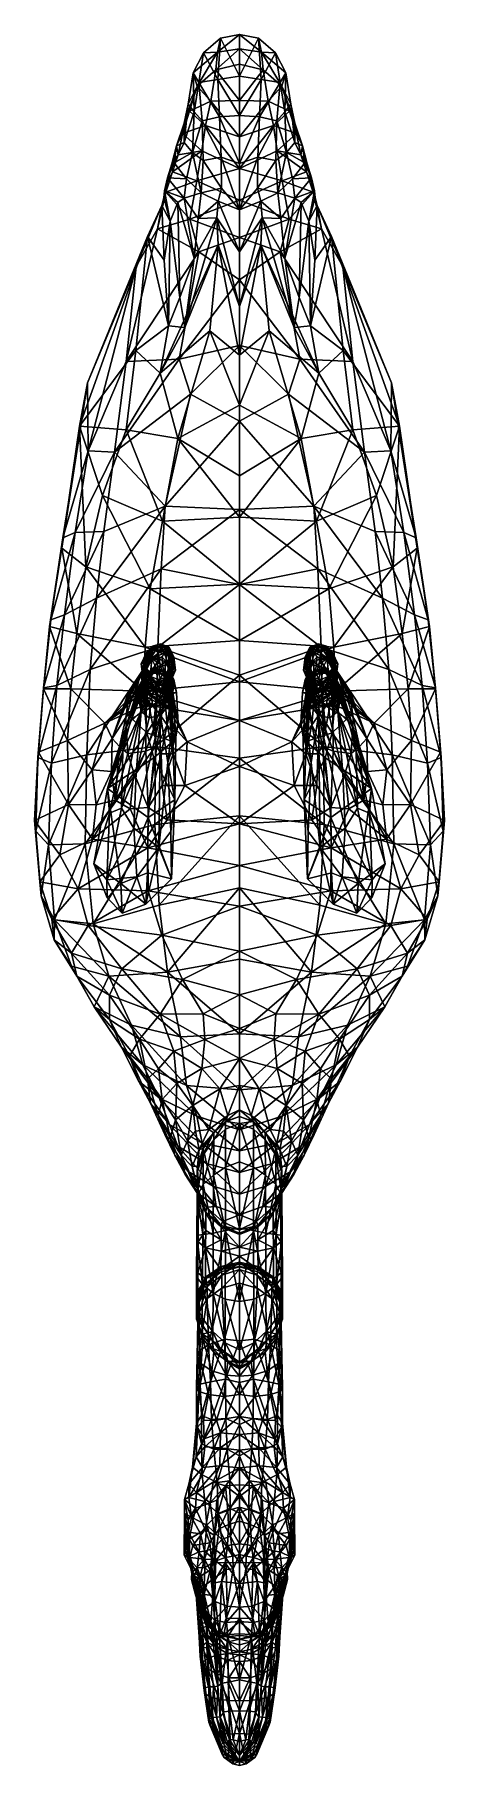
# Model space of a CAD drawing. Extents: x -0.15 to 0.15, y -0.73 to 0.51.
import ezdxf

# ---------------------------------------------------------------- set-up
doc = ezdxf.new("R2010")
doc.units = 0
doc.layers.add('CRANE$LWO', color=1, linetype='CONTINUOUS')

msp = doc.modelspace()

# ---------------------------------------------------------------- linework, layer by layer
at = {"layer": 'CRANE$LWO'}
for points in [[(-0.0158, 0.5006, 0.7416), (0, 0.503, 0.7451), (0, 0.5132, 0.7177)], [(-0.0138, 0.5107, 0.7148), (-0.0158, 0.5006, 0.7416), (0, 0.5132, 0.7177)], [(-0.0138, 0.5107, 0.7148), (0, 0.5132, 0.7177), (0, 0.4833, 0.7098)], [(0, 0.5132, 0.7177), (0.0138, 0.5107, 0.7148), (0, 0.4833, 0.7098)], [(0, 0.503, 0.7451), (0.0158, 0.5006, 0.7416), (0, 0.5132, 0.7177)], [(0.0158, 0.5006, 0.7416), (0.0138, 0.5107, 0.7148), (0, 0.5132, 0.7177)], [(-0.0334, 0.4856, 0.7373), (-0.0158, 0.5006, 0.7416), (-0.0259, 0.5001, 0.718)], [(-0.0158, 0.5006, 0.7416), (-0.0334, 0.4856, 0.7373), (-0.0306, 0.476, 0.7596)], [(-0.0294, 0.4786, 0.7231), (-0.0334, 0.4856, 0.7373), (-0.0259, 0.5001, 0.718)], [(-0.0171, 0.4878, 0.7671), (-0.0158, 0.5006, 0.7416), (-0.0306, 0.476, 0.7596)], [(-0.0155, 0.4809, 0.7088), (-0.0294, 0.4786, 0.7231), (-0.0259, 0.5001, 0.718)], [(-0.0138, 0.5107, 0.7148), (-0.0155, 0.4809, 0.7088), (-0.0259, 0.5001, 0.718)], [(-0.0158, 0.5006, 0.7416), (-0.0138, 0.5107, 0.7148), (-0.0259, 0.5001, 0.718)], [(-0.0171, 0.4878, 0.7671), (0, 0.4918, 0.774), (0, 0.503, 0.7451)], [(0, 0.503, 0.7451), (-0.0158, 0.5006, 0.7416), (-0.0171, 0.4878, 0.7671)], [(0, 0.4833, 0.7098), (-0.0155, 0.4809, 0.7088), (-0.0138, 0.5107, 0.7148)], [(0.0155, 0.4809, 0.7088), (0, 0.4833, 0.7098), (0.0138, 0.5107, 0.7148)], [(0, 0.4918, 0.774), (0.0171, 0.4878, 0.7671), (0, 0.503, 0.7451)], [(0.0158, 0.5006, 0.7416), (0, 0.503, 0.7451), (0.0171, 0.4878, 0.7671)], [(0.0155, 0.4809, 0.7088), (0.0138, 0.5107, 0.7148), (0.0259, 0.5001, 0.718)], [(0.0138, 0.5107, 0.7148), (0.0158, 0.5006, 0.7416), (0.0259, 0.5001, 0.718)], [(0.0294, 0.4786, 0.7231), (0.0155, 0.4809, 0.7088), (0.0259, 0.5001, 0.718)], [(0.0158, 0.5006, 0.7416), (0.0334, 0.4856, 0.7373), (0.0259, 0.5001, 0.718)], [(0.0334, 0.4856, 0.7373), (0.0158, 0.5006, 0.7416), (0.0306, 0.476, 0.7596)], [(0.0158, 0.5006, 0.7416), (0.0171, 0.4878, 0.7671), (0.0306, 0.476, 0.7596)], [(0.0334, 0.4856, 0.7373), (0.0294, 0.4786, 0.7231), (0.0259, 0.5001, 0.718)], [(-0.0207, 0.4653, 0.8011), (-0.0171, 0.4878, 0.7671), (-0.0306, 0.476, 0.7596)], [(-0.0171, 0.4878, 0.7671), (-0.0207, 0.4653, 0.8011), (0, 0.4656, 0.8157)], [(0, 0.4656, 0.8157), (0, 0.4918, 0.774), (-0.0171, 0.4878, 0.7671)], [(0, 0.4918, 0.774), (0, 0.4656, 0.8157), (0.0171, 0.4878, 0.7671)], [(0.0207, 0.4653, 0.8011), (0.0171, 0.4878, 0.7671), (0, 0.4656, 0.8157)], [(0.0171, 0.4878, 0.7671), (0.0207, 0.4653, 0.8011), (0.0306, 0.476, 0.7596)], [(-0.04, 0.4493, 0.77), (-0.0361, 0.4581, 0.7814), (-0.0306, 0.476, 0.7596)], [(-0.0369, 0.463, 0.7492), (-0.04, 0.4493, 0.77), (-0.0306, 0.476, 0.7596)], [(-0.0334, 0.4856, 0.7373), (-0.0369, 0.463, 0.7492), (-0.0306, 0.476, 0.7596)], [(-0.0334, 0.4856, 0.7373), (-0.0326, 0.4574, 0.7346), (-0.0369, 0.463, 0.7492)], [(-0.0361, 0.4581, 0.7814), (-0.0207, 0.4653, 0.8011), (-0.0306, 0.476, 0.7596)], [(-0.0334, 0.4856, 0.7373), (-0.0294, 0.4786, 0.7231), (-0.0326, 0.4574, 0.7346)], [(-0.0326, 0.4574, 0.7346), (-0.0294, 0.4786, 0.7231), (-0.027, 0.451, 0.7272)], [(-0.0294, 0.4786, 0.7231), (-0.0155, 0.4809, 0.7088), (-0.0145, 0.4539, 0.7113)], [(-0.0145, 0.4539, 0.7113), (-0.027, 0.451, 0.7272), (-0.0294, 0.4786, 0.7231)], [(-0.0155, 0.4809, 0.7088), (0, 0.4833, 0.7098), (0, 0.4548, 0.706)], [(-0.0145, 0.4539, 0.7113), (-0.0155, 0.4809, 0.7088), (0, 0.4548, 0.706)], [(0, 0.4833, 0.7098), (0.0155, 0.4809, 0.7088), (0, 0.4548, 0.706)], [(0.0155, 0.4809, 0.7088), (0.0145, 0.4539, 0.7113), (0, 0.4548, 0.706)], [(0.0155, 0.4809, 0.7088), (0.0294, 0.4786, 0.7231), (0.0145, 0.4539, 0.7113)], [(0.027, 0.451, 0.7272), (0.0145, 0.4539, 0.7113), (0.0294, 0.4786, 0.7231)], [(0.0207, 0.4653, 0.8011), (0.0361, 0.4581, 0.7814), (0.0306, 0.476, 0.7596)], [(0.0294, 0.4786, 0.7231), (0.0326, 0.4574, 0.7346), (0.027, 0.451, 0.7272)], [(0.0294, 0.4786, 0.7231), (0.0334, 0.4856, 0.7373), (0.0326, 0.4574, 0.7346)], [(0.0369, 0.463, 0.7492), (0.0334, 0.4856, 0.7373), (0.0306, 0.476, 0.7596)], [(0.0361, 0.4581, 0.7814), (0.04, 0.4493, 0.77), (0.0306, 0.476, 0.7596)], [(0.04, 0.4493, 0.77), (0.0369, 0.463, 0.7492), (0.0306, 0.476, 0.7596)], [(0.0326, 0.4574, 0.7346), (0.0334, 0.4856, 0.7373), (0.0369, 0.463, 0.7492)], [(-0.0399, 0.4354, 0.7624), (-0.04, 0.4493, 0.77), (-0.0369, 0.463, 0.7492)], [(-0.0399, 0.4354, 0.7624), (-0.0369, 0.463, 0.7492), (-0.0326, 0.4574, 0.7346)], [(-0.0244, 0.4476, 0.8228), (-0.0207, 0.4653, 0.8011), (-0.0361, 0.4581, 0.7814)], [(-0.0207, 0.4653, 0.8011), (-0.0244, 0.4476, 0.8228), (0, 0.4396, 0.8474)], [(0, 0.4656, 0.8157), (-0.0207, 0.4653, 0.8011), (0, 0.4396, 0.8474)], [(0.0207, 0.4653, 0.8011), (0, 0.4656, 0.8157), (0, 0.4396, 0.8474)], [(0.0244, 0.4476, 0.8228), (0.0207, 0.4653, 0.8011), (0, 0.4396, 0.8474)], [(0.0207, 0.4653, 0.8011), (0.0244, 0.4476, 0.8228), (0.0361, 0.4581, 0.7814)], [(0.0369, 0.463, 0.7492), (0.0399, 0.4354, 0.7624), (0.0326, 0.4574, 0.7346)], [(0.04, 0.4493, 0.77), (0.0399, 0.4354, 0.7624), (0.0369, 0.463, 0.7492)], [(-0.0455, 0.4329, 0.7831), (-0.041, 0.4419, 0.7955), (-0.0361, 0.4581, 0.7814)], [(-0.0361, 0.4581, 0.7814), (-0.04, 0.4493, 0.77), (-0.0455, 0.4329, 0.7831)], [(-0.0455, 0.4329, 0.7831), (-0.04, 0.4493, 0.77), (-0.0399, 0.4354, 0.7624)], [(-0.0361, 0.4581, 0.7814), (-0.041, 0.4419, 0.7955), (-0.0244, 0.4476, 0.8228)], [(-0.0326, 0.4574, 0.7346), (-0.0339, 0.4283, 0.7532), (-0.0399, 0.4354, 0.7624)], [(-0.0339, 0.4283, 0.7532), (-0.0326, 0.4574, 0.7346), (-0.027, 0.451, 0.7272)], [(-0.0263, 0.4224, 0.7441), (-0.0339, 0.4283, 0.7532), (-0.027, 0.451, 0.7272)], [(-0.0145, 0.4539, 0.7113), (-0.0131, 0.4249, 0.7279), (-0.027, 0.451, 0.7272)], [(-0.0131, 0.4249, 0.7279), (-0.0263, 0.4224, 0.7441), (-0.027, 0.451, 0.7272)], [(-0.0145, 0.4539, 0.7113), (0, 0.4548, 0.706), (0, 0.4202, 0.7215)], [(0, 0.4202, 0.7215), (-0.0131, 0.4249, 0.7279), (-0.0145, 0.4539, 0.7113)], [(0, 0.4548, 0.706), (0.0145, 0.4539, 0.7113), (0, 0.4202, 0.7215)], [(0.0131, 0.4249, 0.7279), (0, 0.4202, 0.7215), (0.0145, 0.4539, 0.7113)], [(0.0131, 0.4249, 0.7279), (0.0145, 0.4539, 0.7113), (0.027, 0.451, 0.7272)], [(0.0263, 0.4224, 0.7441), (0.0131, 0.4249, 0.7279), (0.027, 0.451, 0.7272)], [(0.041, 0.4419, 0.7955), (0.0361, 0.4581, 0.7814), (0.0244, 0.4476, 0.8228)], [(0.0339, 0.4283, 0.7532), (0.0263, 0.4224, 0.7441), (0.027, 0.451, 0.7272)], [(0.0326, 0.4574, 0.7346), (0.0339, 0.4283, 0.7532), (0.027, 0.451, 0.7272)], [(0.0339, 0.4283, 0.7532), (0.0326, 0.4574, 0.7346), (0.0399, 0.4354, 0.7624)], [(0.041, 0.4419, 0.7955), (0.0455, 0.4329, 0.7831), (0.0361, 0.4581, 0.7814)], [(0.04, 0.4493, 0.77), (0.0361, 0.4581, 0.7814), (0.0455, 0.4329, 0.7831)], [(0.04, 0.4493, 0.77), (0.0455, 0.4329, 0.7831), (0.0399, 0.4354, 0.7624)], [(-0.0443, 0.4266, 0.8036), (-0.041, 0.4419, 0.7955), (-0.0455, 0.4329, 0.7831)], [(-0.0443, 0.4266, 0.8036), (-0.0272, 0.4293, 0.839), (-0.041, 0.4419, 0.7955)], [(-0.0272, 0.4293, 0.839), (-0.0244, 0.4476, 0.8228), (-0.041, 0.4419, 0.7955)], [(-0.0244, 0.4476, 0.8228), (-0.0272, 0.4293, 0.839), (0, 0.4167, 0.8752)], [(0, 0.4167, 0.8752), (0, 0.4396, 0.8474), (-0.0244, 0.4476, 0.8228)], [(0, 0.4396, 0.8474), (0, 0.4167, 0.8752), (0.0244, 0.4476, 0.8228)], [(0.0272, 0.4293, 0.839), (0.0244, 0.4476, 0.8228), (0, 0.4167, 0.8752)], [(0.0244, 0.4476, 0.8228), (0.0272, 0.4293, 0.839), (0.041, 0.4419, 0.7955)], [(0.0272, 0.4293, 0.839), (0.0443, 0.4266, 0.8036), (0.041, 0.4419, 0.7955)], [(0.041, 0.4419, 0.7955), (0.0443, 0.4266, 0.8036), (0.0455, 0.4329, 0.7831)], [(-0.0455, 0.4329, 0.7831), (-0.0488, 0.4201, 0.7873), (-0.0443, 0.4266, 0.8036)], [(-0.0488, 0.4201, 0.7873), (-0.0455, 0.4329, 0.7831), (-0.0471, 0.4208, 0.7774)], [(-0.0443, 0.4266, 0.8036), (-0.0488, 0.4201, 0.7873), (-0.0483, 0.4142, 0.8134)], [(-0.0272, 0.4293, 0.839), (-0.0443, 0.4266, 0.8036), (-0.0483, 0.4142, 0.8134)], [(-0.0308, 0.4078, 0.8603), (-0.0272, 0.4293, 0.839), (-0.0483, 0.4142, 0.8134)], [(-0.0399, 0.4354, 0.7624), (-0.0471, 0.4208, 0.7774), (-0.0455, 0.4329, 0.7831)], [(-0.0399, 0.4354, 0.7624), (-0.0339, 0.4283, 0.7532), (-0.0471, 0.4208, 0.7774)], [(-0.0339, 0.4283, 0.7532), (-0.0381, 0.4093, 0.768), (-0.0471, 0.4208, 0.7774)], [(-0.0381, 0.4093, 0.768), (-0.0339, 0.4283, 0.7532), (-0.0277, 0.3992, 0.755)], [(-0.0339, 0.4283, 0.7532), (-0.0263, 0.4224, 0.7441), (-0.0277, 0.3992, 0.755)], [(0, 0.4167, 0.8752), (-0.0272, 0.4293, 0.839), (-0.0308, 0.4078, 0.8603)], [(-0.0263, 0.4224, 0.7441), (-0.0131, 0.4249, 0.7279), (-0.013, 0.4024, 0.7406)], [(-0.0131, 0.4249, 0.7279), (0, 0.4202, 0.7215), (0, 0.3868, 0.7384)], [(-0.013, 0.4024, 0.7406), (-0.0131, 0.4249, 0.7279), (0, 0.3868, 0.7384)], [(0.0272, 0.4293, 0.839), (0, 0.4167, 0.8752), (0.0308, 0.4078, 0.8603)], [(0, 0.4202, 0.7215), (0.0131, 0.4249, 0.7279), (0, 0.3868, 0.7384)], [(0.0131, 0.4249, 0.7279), (0.013, 0.4024, 0.7406), (0, 0.3868, 0.7384)], [(0.0131, 0.4249, 0.7279), (0.0263, 0.4224, 0.7441), (0.013, 0.4024, 0.7406)], [(0.0263, 0.4224, 0.7441), (0.0339, 0.4283, 0.7532), (0.0277, 0.3992, 0.755)], [(0.0443, 0.4266, 0.8036), (0.0272, 0.4293, 0.839), (0.0483, 0.4142, 0.8134)], [(0.0272, 0.4293, 0.839), (0.0308, 0.4078, 0.8603), (0.0483, 0.4142, 0.8134)], [(0.0339, 0.4283, 0.7532), (0.0381, 0.4093, 0.768), (0.0277, 0.3992, 0.755)], [(0.0339, 0.4283, 0.7532), (0.0399, 0.4354, 0.7624), (0.0471, 0.4208, 0.7774)], [(0.0381, 0.4093, 0.768), (0.0339, 0.4283, 0.7532), (0.0471, 0.4208, 0.7774)], [(0.0471, 0.4208, 0.7774), (0.0399, 0.4354, 0.7624), (0.0455, 0.4329, 0.7831)], [(0.0488, 0.4201, 0.7873), (0.0455, 0.4329, 0.7831), (0.0443, 0.4266, 0.8036)], [(0.0488, 0.4201, 0.7873), (0.0443, 0.4266, 0.8036), (0.0483, 0.4142, 0.8134)], [(0.0455, 0.4329, 0.7831), (0.0488, 0.4201, 0.7873), (0.0471, 0.4208, 0.7774)], [(-0.0308, 0.4078, 0.8603), (-0.0483, 0.4142, 0.8134), (-0.053, 0.3997, 0.8293)], [(-0.053, 0.3997, 0.8293), (-0.0483, 0.4142, 0.8134), (-0.0522, 0.4063, 0.793)], [(-0.0488, 0.4201, 0.7873), (-0.0522, 0.4063, 0.793), (-0.0483, 0.4142, 0.8134)], [(-0.0522, 0.4063, 0.793), (-0.0488, 0.4201, 0.7873), (-0.0518, 0.4099, 0.781)], [(-0.0518, 0.4099, 0.781), (-0.0488, 0.4201, 0.7873), (-0.0471, 0.4208, 0.7774)], [(-0.0518, 0.4099, 0.781), (-0.0471, 0.4208, 0.7774), (-0.0381, 0.4093, 0.768)], [(-0.0308, 0.4078, 0.8603), (0, 0.3938, 0.9021), (0, 0.4167, 0.8752)], [(-0.013, 0.4024, 0.7406), (-0.0277, 0.3992, 0.755), (-0.0263, 0.4224, 0.7441)], [(0, 0.3938, 0.9021), (0.0308, 0.4078, 0.8603), (0, 0.4167, 0.8752)], [(0.0277, 0.3992, 0.755), (0.013, 0.4024, 0.7406), (0.0263, 0.4224, 0.7441)], [(0.0483, 0.4142, 0.8134), (0.0308, 0.4078, 0.8603), (0.053, 0.3997, 0.8293)], [(0.0471, 0.4208, 0.7774), (0.0518, 0.4099, 0.781), (0.0381, 0.4093, 0.768)], [(0.0488, 0.4201, 0.7873), (0.0518, 0.4099, 0.781), (0.0471, 0.4208, 0.7774)], [(0.0522, 0.4063, 0.793), (0.0488, 0.4201, 0.7873), (0.0483, 0.4142, 0.8134)], [(0.0483, 0.4142, 0.8134), (0.053, 0.3997, 0.8293), (0.0522, 0.4063, 0.793)], [(0.0488, 0.4201, 0.7873), (0.0522, 0.4063, 0.793), (0.0518, 0.4099, 0.781)], [(-0.0357, 0.3802, 0.8873), (-0.053, 0.3997, 0.8293), (-0.0591, 0.3733, 0.8488)], [(-0.053, 0.3997, 0.8293), (-0.0546, 0.3958, 0.7927), (-0.0591, 0.3733, 0.8488)], [(-0.0522, 0.4063, 0.793), (-0.0546, 0.3958, 0.7927), (-0.053, 0.3997, 0.8293)], [(-0.0546, 0.3958, 0.7927), (-0.0522, 0.4063, 0.793), (-0.054, 0.4005, 0.7754)], [(-0.05, 0.3787, 0.7151), (-0.0546, 0.3958, 0.7927), (-0.054, 0.4005, 0.7754)], [(-0.0518, 0.4099, 0.781), (-0.054, 0.4005, 0.7754), (-0.0522, 0.4063, 0.793)], [(-0.0518, 0.4099, 0.781), (-0.04, 0.3954, 0.7676), (-0.054, 0.4005, 0.7754)], [(-0.04, 0.3954, 0.7676), (-0.0444, 0.3921, 0.7491), (-0.054, 0.4005, 0.7754)], [(-0.05, 0.3787, 0.7151), (-0.054, 0.4005, 0.7754), (-0.0444, 0.3921, 0.7491)], [(-0.053, 0.3997, 0.8293), (-0.0357, 0.3802, 0.8873), (-0.0308, 0.4078, 0.8603)], [(-0.0381, 0.4093, 0.768), (-0.04, 0.3954, 0.7676), (-0.0518, 0.4099, 0.781)], [(-0.04, 0.3954, 0.7676), (-0.0381, 0.4093, 0.768), (-0.0277, 0.3992, 0.755)], [(-0.0299, 0.3806, 0.7588), (-0.04, 0.3954, 0.7676), (-0.0277, 0.3992, 0.755)], [(-0.0308, 0.4078, 0.8603), (-0.0357, 0.3802, 0.8873), (0, 0.3938, 0.9021)], [(-0.0153, 0.3932, 0.762), (-0.0299, 0.3806, 0.7588), (-0.0277, 0.3992, 0.755)], [(-0.013, 0.4024, 0.7406), (-0.0153, 0.3932, 0.762), (-0.0277, 0.3992, 0.755)], [(-0.0153, 0.3932, 0.762), (-0.013, 0.4024, 0.7406), (0, 0.3868, 0.7384)], [(0.0357, 0.3802, 0.8873), (0.0308, 0.4078, 0.8603), (0, 0.3938, 0.9021)], [(0.013, 0.4024, 0.7406), (0.0153, 0.3932, 0.762), (0, 0.3868, 0.7384)], [(0.0153, 0.3932, 0.762), (0.013, 0.4024, 0.7406), (0.0277, 0.3992, 0.755)], [(0.0299, 0.3806, 0.7588), (0.0153, 0.3932, 0.762), (0.0277, 0.3992, 0.755)], [(0.0381, 0.4093, 0.768), (0.04, 0.3954, 0.7676), (0.0277, 0.3992, 0.755)], [(0.04, 0.3954, 0.7676), (0.0299, 0.3806, 0.7588), (0.0277, 0.3992, 0.755)], [(0.0357, 0.3802, 0.8873), (0.053, 0.3997, 0.8293), (0.0308, 0.4078, 0.8603)], [(0.053, 0.3997, 0.8293), (0.0357, 0.3802, 0.8873), (0.0591, 0.3733, 0.8488)], [(0.04, 0.3954, 0.7676), (0.0381, 0.4093, 0.768), (0.0518, 0.4099, 0.781)], [(0.04, 0.3954, 0.7676), (0.0518, 0.4099, 0.781), (0.054, 0.4005, 0.7754)], [(0.0444, 0.3921, 0.7491), (0.04, 0.3954, 0.7676), (0.054, 0.4005, 0.7754)], [(0.054, 0.4005, 0.7754), (0.05, 0.3787, 0.7151), (0.0444, 0.3921, 0.7491)], [(0.0546, 0.3958, 0.7927), (0.05, 0.3787, 0.7151), (0.054, 0.4005, 0.7754)], [(0.054, 0.4005, 0.7754), (0.0518, 0.4099, 0.781), (0.0522, 0.4063, 0.793)], [(0.0546, 0.3958, 0.7927), (0.0522, 0.4063, 0.793), (0.053, 0.3997, 0.8293)], [(0.0522, 0.4063, 0.793), (0.0546, 0.3958, 0.7927), (0.054, 0.4005, 0.7754)], [(0.0546, 0.3958, 0.7927), (0.053, 0.3997, 0.8293), (0.0591, 0.3733, 0.8488)], [(-0.0664, 0.3677, 0.7799), (-0.0745, 0.346, 0.8256), (-0.0561, 0.39, 0.7888)], [(-0.0561, 0.39, 0.7888), (-0.0745, 0.346, 0.8256), (-0.0591, 0.3733, 0.8488)], [(-0.0561, 0.39, 0.7888), (-0.0542, 0.3506, 0.6907), (-0.0664, 0.3677, 0.7799)], [(-0.0546, 0.3958, 0.7927), (-0.0561, 0.39, 0.7888), (-0.0591, 0.3733, 0.8488)], [(-0.0561, 0.39, 0.7888), (-0.0546, 0.3958, 0.7927), (-0.05, 0.3787, 0.7151)], [(-0.05, 0.3787, 0.7151), (-0.0542, 0.3506, 0.6907), (-0.0561, 0.39, 0.7888)], [(-0.0444, 0.3921, 0.7491), (-0.0429, 0.3238, 0.7236), (-0.05, 0.3787, 0.7151)], [(-0.0444, 0.3921, 0.7491), (-0.04, 0.3954, 0.7676), (-0.0328, 0.3521, 0.7533)], [(-0.0429, 0.3238, 0.7236), (-0.0444, 0.3921, 0.7491), (-0.0328, 0.3521, 0.7533)], [(-0.04, 0.3954, 0.7676), (-0.0299, 0.3806, 0.7588), (-0.0328, 0.3521, 0.7533)], [(-0.0357, 0.3802, 0.8873), (0, 0.3669, 0.9246), (0, 0.3938, 0.9021)], [(-0.0299, 0.3806, 0.7588), (-0.0153, 0.3932, 0.762), (-0.0164, 0.381, 0.7648)], [(-0.0164, 0.381, 0.7648), (-0.0153, 0.3932, 0.762), (0, 0.3565, 0.7508)], [(0, 0.3565, 0.7508), (-0.0153, 0.3932, 0.762), (0, 0.3868, 0.7384)], [(0, 0.3669, 0.9246), (0.0357, 0.3802, 0.8873), (0, 0.3938, 0.9021)], [(0.0153, 0.3932, 0.762), (0.0164, 0.381, 0.7648), (0, 0.3565, 0.7508)], [(0.0153, 0.3932, 0.762), (0, 0.3565, 0.7508), (0, 0.3868, 0.7384)], [(0.0153, 0.3932, 0.762), (0.0299, 0.3806, 0.7588), (0.0164, 0.381, 0.7648)], [(0.0299, 0.3806, 0.7588), (0.04, 0.3954, 0.7676), (0.0328, 0.3521, 0.7533)], [(0.04, 0.3954, 0.7676), (0.0444, 0.3921, 0.7491), (0.0328, 0.3521, 0.7533)], [(0.0444, 0.3921, 0.7491), (0.0429, 0.3238, 0.7236), (0.0328, 0.3521, 0.7533)], [(0.0429, 0.3238, 0.7236), (0.0444, 0.3921, 0.7491), (0.05, 0.3787, 0.7151)], [(0.0546, 0.3958, 0.7927), (0.0561, 0.39, 0.7888), (0.05, 0.3787, 0.7151)], [(0.0542, 0.3506, 0.6907), (0.05, 0.3787, 0.7151), (0.0561, 0.39, 0.7888)], [(0.0542, 0.3506, 0.6907), (0.0561, 0.39, 0.7888), (0.0664, 0.3677, 0.7799)], [(0.0561, 0.39, 0.7888), (0.0546, 0.3958, 0.7927), (0.0591, 0.3733, 0.8488)], [(0.0745, 0.346, 0.8256), (0.0664, 0.3677, 0.7799), (0.0561, 0.39, 0.7888)], [(0.0745, 0.346, 0.8256), (0.0561, 0.39, 0.7888), (0.0591, 0.3733, 0.8488)], [(-0.0293, 0.3565, 0.9013), (-0.0357, 0.3802, 0.8873), (-0.0591, 0.3733, 0.8488)], [(-0.0511, 0.3033, 0.7051), (-0.0542, 0.3506, 0.6907), (-0.05, 0.3787, 0.7151)], [(-0.05, 0.3787, 0.7151), (-0.0429, 0.3238, 0.7236), (-0.0511, 0.3033, 0.7051)], [(-0.0395, 0.3022, 0.7391), (-0.0328, 0.3521, 0.7533), (-0.0164, 0.381, 0.7648)], [(-0.0164, 0.381, 0.7648), (-0.0154, 0.3617, 0.7671), (-0.0395, 0.3022, 0.7391)], [(0, 0.3669, 0.9246), (-0.0357, 0.3802, 0.8873), (-0.0293, 0.3565, 0.9013)], [(-0.0164, 0.381, 0.7648), (-0.0328, 0.3521, 0.7533), (-0.0299, 0.3806, 0.7588)], [(0, 0.3565, 0.7508), (0, 0.3171, 0.7418), (-0.0164, 0.381, 0.7648)], [(-0.0154, 0.3617, 0.7671), (-0.0164, 0.381, 0.7648), (0, 0.3171, 0.7418)], [(0, 0.3171, 0.7418), (0, 0.3565, 0.7508), (0.0164, 0.381, 0.7648)], [(0.0164, 0.381, 0.7648), (0.0154, 0.3617, 0.7671), (0, 0.3171, 0.7418)], [(0.0357, 0.3802, 0.8873), (0, 0.3669, 0.9246), (0.0293, 0.3565, 0.9013)], [(0.0154, 0.3617, 0.7671), (0.0164, 0.381, 0.7648), (0.0395, 0.3022, 0.7391)], [(0.0328, 0.3521, 0.7533), (0.0164, 0.381, 0.7648), (0.0299, 0.3806, 0.7588)], [(0.0328, 0.3521, 0.7533), (0.0395, 0.3022, 0.7391), (0.0164, 0.381, 0.7648)], [(0.0357, 0.3802, 0.8873), (0.0293, 0.3565, 0.9013), (0.0591, 0.3733, 0.8488)], [(0.0429, 0.3238, 0.7236), (0.05, 0.3787, 0.7151), (0.0511, 0.3033, 0.7051)], [(0.0542, 0.3506, 0.6907), (0.0511, 0.3033, 0.7051), (0.05, 0.3787, 0.7151)], [(-0.1154, 0.231, 0.7811), (-0.1095, 0.2622, 0.821), (-0.0664, 0.3677, 0.7799)], [(-0.0664, 0.3677, 0.7799), (-0.0748, 0.2854, 0.75), (-0.1154, 0.231, 0.7811)], [(-0.0745, 0.346, 0.8256), (-0.0664, 0.3677, 0.7799), (-0.1095, 0.2622, 0.821)], [(-0.0745, 0.346, 0.8256), (-0.0817, 0.2777, 0.9109), (-0.0591, 0.3733, 0.8488)], [(-0.0293, 0.3565, 0.9013), (-0.0591, 0.3733, 0.8488), (-0.0817, 0.2777, 0.9109)], [(-0.0511, 0.3033, 0.7051), (-0.0748, 0.2854, 0.75), (-0.0664, 0.3677, 0.7799)], [(-0.0664, 0.3677, 0.7799), (-0.0542, 0.3506, 0.6907), (-0.0511, 0.3033, 0.7051)], [(-0.0293, 0.3565, 0.9013), (0, 0.3364, 0.948), (0, 0.3669, 0.9246)], [(0, 0.3364, 0.948), (0.0293, 0.3565, 0.9013), (0, 0.3669, 0.9246)], [(0.0591, 0.3733, 0.8488), (0.0293, 0.3565, 0.9013), (0.0817, 0.2777, 0.9109)], [(0.0542, 0.3506, 0.6907), (0.0664, 0.3677, 0.7799), (0.0511, 0.3033, 0.7051)], [(0.0748, 0.2854, 0.75), (0.0511, 0.3033, 0.7051), (0.0664, 0.3677, 0.7799)], [(0.0817, 0.2777, 0.9109), (0.0745, 0.346, 0.8256), (0.0591, 0.3733, 0.8488)], [(0.0664, 0.3677, 0.7799), (0.0745, 0.346, 0.8256), (0.1095, 0.2622, 0.821)], [(0.1095, 0.2622, 0.821), (0.1154, 0.231, 0.7811), (0.0664, 0.3677, 0.7799)], [(0.0748, 0.2854, 0.75), (0.0664, 0.3677, 0.7799), (0.1154, 0.231, 0.7811)], [(-0.0817, 0.2777, 0.9109), (-0.0435, 0.2792, 0.9463), (-0.0293, 0.3565, 0.9013)], [(-0.0154, 0.3617, 0.7671), (-0.0215, 0.2998, 0.7599), (-0.0572, 0.2692, 0.7124)], [(-0.0395, 0.3022, 0.7391), (-0.0154, 0.3617, 0.7671), (-0.0572, 0.2692, 0.7124)], [(-0.0293, 0.3565, 0.9013), (-0.0435, 0.2792, 0.9463), (0, 0.3364, 0.948)], [(-0.0395, 0.3022, 0.7391), (-0.0429, 0.3238, 0.7236), (-0.0328, 0.3521, 0.7533)], [(-0.0215, 0.2998, 0.7599), (-0.0154, 0.3617, 0.7671), (0, 0.2822, 0.7278)], [(0, 0.2822, 0.7278), (-0.0154, 0.3617, 0.7671), (0, 0.3171, 0.7418)], [(0.0154, 0.3617, 0.7671), (0.0215, 0.2998, 0.7599), (0, 0.2822, 0.7278)], [(0.0154, 0.3617, 0.7671), (0, 0.2822, 0.7278), (0, 0.3171, 0.7418)], [(0.0435, 0.2792, 0.9463), (0.0293, 0.3565, 0.9013), (0, 0.3364, 0.948)], [(0.0215, 0.2998, 0.7599), (0.0154, 0.3617, 0.7671), (0.0572, 0.2692, 0.7124)], [(0.0154, 0.3617, 0.7671), (0.0395, 0.3022, 0.7391), (0.0572, 0.2692, 0.7124)], [(0.0435, 0.2792, 0.9463), (0.0817, 0.2777, 0.9109), (0.0293, 0.3565, 0.9013)], [(0.0429, 0.3238, 0.7236), (0.0395, 0.3022, 0.7391), (0.0328, 0.3521, 0.7533)], [(-0.1092, 0.2133, 0.8971), (-0.0745, 0.346, 0.8256), (-0.1095, 0.2622, 0.821)], [(-0.0817, 0.2777, 0.9109), (-0.0745, 0.346, 0.8256), (-0.1092, 0.2133, 0.8971)], [(0.0745, 0.346, 0.8256), (0.0817, 0.2777, 0.9109), (0.1092, 0.2133, 0.8971)], [(0.0745, 0.346, 0.8256), (0.1092, 0.2133, 0.8971), (0.1095, 0.2622, 0.821)], [(-0.0435, 0.2792, 0.9463), (0, 0.2892, 0.9833), (0, 0.3364, 0.948)], [(0, 0.2892, 0.9833), (0.0435, 0.2792, 0.9463), (0, 0.3364, 0.948)], [(-0.0511, 0.3033, 0.7051), (-0.0429, 0.3238, 0.7236), (-0.0395, 0.3022, 0.7391)], [(0.0429, 0.3238, 0.7236), (0.0511, 0.3033, 0.7051), (0.0395, 0.3022, 0.7391)], [(-0.0748, 0.2854, 0.75), (-0.0511, 0.3033, 0.7051), (-0.0572, 0.2692, 0.7124)], [(-0.0395, 0.3022, 0.7391), (-0.0572, 0.2692, 0.7124), (-0.0511, 0.3033, 0.7051)], [(-0.0215, 0.2998, 0.7599), (-0.0444, 0.2222, 0.7578), (-0.0572, 0.2692, 0.7124)], [(-0.0444, 0.2222, 0.7578), (-0.0215, 0.2998, 0.7599), (0, 0.2462, 0.7228)], [(0, 0.2822, 0.7278), (0, 0.2462, 0.7228), (-0.0215, 0.2998, 0.7599)], [(0.0215, 0.2998, 0.7599), (0.0444, 0.2222, 0.7578), (0, 0.2462, 0.7228)], [(0, 0.2462, 0.7228), (0, 0.2822, 0.7278), (0.0215, 0.2998, 0.7599)], [(0.0444, 0.2222, 0.7578), (0.0215, 0.2998, 0.7599), (0.0572, 0.2692, 0.7124)], [(0.0572, 0.2692, 0.7124), (0.0395, 0.3022, 0.7391), (0.0511, 0.3033, 0.7051)], [(0.0511, 0.3033, 0.7051), (0.0748, 0.2854, 0.75), (0.0572, 0.2692, 0.7124)], [(0, 0.2892, 0.9833), (-0.0435, 0.2792, 0.9463), (-0.0353, 0.254, 0.9836)], [(-0.0353, 0.254, 0.9836), (0, 0.2346, 1.0306), (0, 0.2892, 0.9833)], [(0, 0.2346, 1.0306), (0.0353, 0.254, 0.9836), (0, 0.2892, 0.9833)], [(0.0435, 0.2792, 0.9463), (0, 0.2892, 0.9833), (0.0353, 0.254, 0.9836)], [(-0.1154, 0.231, 0.7811), (-0.0748, 0.2854, 0.75), (-0.0816, 0.2283, 0.7442)], [(-0.1092, 0.2133, 0.8971), (-0.0902, 0.2123, 0.9561), (-0.0817, 0.2777, 0.9109)], [(-0.0435, 0.2792, 0.9463), (-0.0817, 0.2777, 0.9109), (-0.0902, 0.2123, 0.9561)], [(-0.0353, 0.254, 0.9836), (-0.0435, 0.2792, 0.9463), (-0.0902, 0.2123, 0.9561)], [(-0.0816, 0.2283, 0.7442), (-0.0748, 0.2854, 0.75), (-0.0572, 0.2692, 0.7124)], [(0.0435, 0.2792, 0.9463), (0.0353, 0.254, 0.9836), (0.0902, 0.2123, 0.9561)], [(0.0817, 0.2777, 0.9109), (0.0435, 0.2792, 0.9463), (0.0902, 0.2123, 0.9561)], [(0.0748, 0.2854, 0.75), (0.0816, 0.2283, 0.7442), (0.0572, 0.2692, 0.7124)], [(0.0748, 0.2854, 0.75), (0.1154, 0.231, 0.7811), (0.0816, 0.2283, 0.7442)], [(0.0902, 0.2123, 0.9561), (0.1092, 0.2133, 0.8971), (0.0817, 0.2777, 0.9109)], [(-0.128, 0.1431, 0.8063), (-0.1274, 0.1506, 0.8688), (-0.1095, 0.2622, 0.821)], [(-0.1154, 0.231, 0.7811), (-0.128, 0.1431, 0.8063), (-0.1095, 0.2622, 0.821)], [(-0.1092, 0.2133, 0.8971), (-0.1095, 0.2622, 0.821), (-0.1274, 0.1506, 0.8688)], [(-0.0444, 0.2222, 0.7578), (-0.0816, 0.2283, 0.7442), (-0.0572, 0.2692, 0.7124)], [(0.0816, 0.2283, 0.7442), (0.0444, 0.2222, 0.7578), (0.0572, 0.2692, 0.7124)], [(0.1095, 0.2622, 0.821), (0.1092, 0.2133, 0.8971), (0.1274, 0.1506, 0.8688)], [(0.1274, 0.1506, 0.8688), (0.128, 0.1431, 0.8063), (0.1095, 0.2622, 0.821)], [(0.128, 0.1431, 0.8063), (0.1154, 0.231, 0.7811), (0.1095, 0.2622, 0.821)], [(-0.0535, 0.1734, 1.0429), (-0.0353, 0.254, 0.9836), (-0.0902, 0.2123, 0.9561)], [(-0.0353, 0.254, 0.9836), (-0.0535, 0.1734, 1.0429), (0, 0.2346, 1.0306)], [(0.0535, 0.1734, 1.0429), (0.0353, 0.254, 0.9836), (0, 0.2346, 1.0306)], [(0.0353, 0.254, 0.9836), (0.0535, 0.1734, 1.0429), (0.0902, 0.2123, 0.9561)], [(0, 0.1952, 0.7201), (-0.0444, 0.2222, 0.7578), (0, 0.2462, 0.7228)], [(0.0444, 0.2222, 0.7578), (0, 0.1952, 0.7201), (0, 0.2462, 0.7228)], [(-0.1108, 0.1297, 0.7716), (-0.128, 0.1431, 0.8063), (-0.1154, 0.231, 0.7811)], [(-0.1154, 0.231, 0.7811), (-0.0987, 0.1811, 0.7591), (-0.1108, 0.1297, 0.7716)], [(-0.0816, 0.2283, 0.7442), (-0.0987, 0.1811, 0.7591), (-0.1154, 0.231, 0.7811)], [(-0.0556, 0.1625, 0.7516), (-0.0987, 0.1811, 0.7591), (-0.0816, 0.2283, 0.7442)], [(-0.0816, 0.2283, 0.7442), (-0.0444, 0.2222, 0.7578), (-0.0556, 0.1625, 0.7516)], [(-0.0535, 0.1734, 1.0429), (0, 0.1708, 1.0762), (0, 0.2346, 1.0306)], [(0, 0.1708, 1.0762), (0.0535, 0.1734, 1.0429), (0, 0.2346, 1.0306)], [(0.0444, 0.2222, 0.7578), (0.0816, 0.2283, 0.7442), (0.0556, 0.1625, 0.7516)], [(0.0987, 0.1811, 0.7591), (0.0556, 0.1625, 0.7516), (0.0816, 0.2283, 0.7442)], [(0.0987, 0.1811, 0.7591), (0.0816, 0.2283, 0.7442), (0.1154, 0.231, 0.7811)], [(0.0987, 0.1811, 0.7591), (0.1154, 0.231, 0.7811), (0.1108, 0.1297, 0.7716)], [(0.128, 0.1431, 0.8063), (0.1108, 0.1297, 0.7716), (0.1154, 0.231, 0.7811)], [(-0.1274, 0.1506, 0.8688), (-0.1184, 0.1544, 0.9347), (-0.1092, 0.2133, 0.8971)], [(-0.1092, 0.2133, 0.8971), (-0.1184, 0.1544, 0.9347), (-0.0902, 0.2123, 0.9561)], [(-0.1184, 0.1544, 0.9347), (-0.0979, 0.1551, 0.9951), (-0.0902, 0.2123, 0.9561)], [(-0.0979, 0.1551, 0.9951), (-0.0535, 0.1734, 1.0429), (-0.0902, 0.2123, 0.9561)], [(-0.0556, 0.1625, 0.7516), (-0.0444, 0.2222, 0.7578), (0, 0.1654, 0.7451)], [(-0.0444, 0.2222, 0.7578), (0, 0.1952, 0.7201), (0, 0.1654, 0.7451)], [(0, 0.1952, 0.7201), (0.0444, 0.2222, 0.7578), (0, 0.1654, 0.7451)], [(0.0444, 0.2222, 0.7578), (0.0556, 0.1625, 0.7516), (0, 0.1654, 0.7451)], [(0.0535, 0.1734, 1.0429), (0.0979, 0.1551, 0.9951), (0.0902, 0.2123, 0.9561)], [(0.1184, 0.1544, 0.9347), (0.1092, 0.2133, 0.8971), (0.0902, 0.2123, 0.9561)], [(0.0979, 0.1551, 0.9951), (0.1184, 0.1544, 0.9347), (0.0902, 0.2123, 0.9561)], [(0.1184, 0.1544, 0.9347), (0.1274, 0.1506, 0.8688), (0.1092, 0.2133, 0.8971)], [(-0.0645, 0.1137, 0.7588), (-0.1108, 0.1297, 0.7716), (-0.0987, 0.1811, 0.7591)], [(-0.0556, 0.1625, 0.7516), (-0.0645, 0.1137, 0.7588), (-0.0987, 0.1811, 0.7591)], [(0.0645, 0.1137, 0.7588), (0.0556, 0.1625, 0.7516), (0.0987, 0.1811, 0.7591)], [(0.1108, 0.1297, 0.7716), (0.0645, 0.1137, 0.7588), (0.0987, 0.1811, 0.7591)], [(-0.0535, 0.1734, 1.0429), (-0.0979, 0.1551, 0.9951), (-0.103, 0.1071, 1.0256)], [(-0.0565, 0.1282, 1.0739), (-0.0535, 0.1734, 1.0429), (-0.103, 0.1071, 1.0256)], [(0, 0.1172, 0.754), (-0.0645, 0.1137, 0.7588), (-0.0556, 0.1625, 0.7516)], [(0, 0.1708, 1.0762), (-0.0535, 0.1734, 1.0429), (-0.0565, 0.1282, 1.0739)], [(-0.0565, 0.1282, 1.0739), (0, 0.1169, 1.1041), (0, 0.1708, 1.0762)], [(-0.0556, 0.1625, 0.7516), (0, 0.1654, 0.7451), (0, 0.1172, 0.754)], [(0.0535, 0.1734, 1.0429), (0, 0.1708, 1.0762), (0.0565, 0.1282, 1.0739)], [(0, 0.1169, 1.1041), (0.0565, 0.1282, 1.0739), (0, 0.1708, 1.0762)], [(0, 0.1654, 0.7451), (0.0556, 0.1625, 0.7516), (0, 0.1172, 0.754)], [(0.0645, 0.1137, 0.7588), (0, 0.1172, 0.754), (0.0556, 0.1625, 0.7516)], [(0.0979, 0.1551, 0.9951), (0.0535, 0.1734, 1.0429), (0.103, 0.1071, 1.0256)], [(0.0535, 0.1734, 1.0429), (0.0565, 0.1282, 1.0739), (0.103, 0.1071, 1.0256)], [(-0.1369, 0.0865, 0.8354), (-0.136, 0.0913, 0.9025), (-0.1274, 0.1506, 0.8688)], [(-0.1274, 0.1506, 0.8688), (-0.128, 0.1431, 0.8063), (-0.1369, 0.0865, 0.8354)], [(-0.1184, 0.1544, 0.9347), (-0.1274, 0.1506, 0.8688), (-0.136, 0.0913, 0.9025)], [(-0.1261, 0.0949, 0.9721), (-0.1184, 0.1544, 0.9347), (-0.136, 0.0913, 0.9025)], [(-0.1261, 0.0949, 0.9721), (-0.103, 0.1071, 1.0256), (-0.0979, 0.1551, 0.9951)], [(-0.0979, 0.1551, 0.9951), (-0.1184, 0.1544, 0.9347), (-0.1261, 0.0949, 0.9721)], [(0.103, 0.1071, 1.0256), (0.1261, 0.0949, 0.9721), (0.0979, 0.1551, 0.9951)], [(0.1184, 0.1544, 0.9347), (0.0979, 0.1551, 0.9951), (0.1261, 0.0949, 0.9721)], [(0.1274, 0.1506, 0.8688), (0.1184, 0.1544, 0.9347), (0.136, 0.0913, 0.9025)], [(0.1184, 0.1544, 0.9347), (0.1261, 0.0949, 0.9721), (0.136, 0.0913, 0.9025)], [(0.136, 0.0913, 0.9025), (0.1369, 0.0865, 0.8354), (0.1274, 0.1506, 0.8688)], [(0.128, 0.1431, 0.8063), (0.1274, 0.1506, 0.8688), (0.1369, 0.0865, 0.8354)], [(-0.1369, 0.0865, 0.8354), (-0.128, 0.1431, 0.8063), (-0.1173, 0.0816, 0.7885)], [(-0.128, 0.1431, 0.8063), (-0.1108, 0.1297, 0.7716), (-0.1173, 0.0816, 0.7885)], [(0.1108, 0.1297, 0.7716), (0.128, 0.1431, 0.8063), (0.1173, 0.0816, 0.7885)], [(0.128, 0.1431, 0.8063), (0.1369, 0.0865, 0.8354), (0.1173, 0.0816, 0.7885)], [(-0.0681, 0.0718, 0.767), (-0.1173, 0.0816, 0.7885), (-0.1108, 0.1297, 0.7716)], [(-0.1108, 0.1297, 0.7716), (-0.0645, 0.1137, 0.7588), (-0.0681, 0.0718, 0.767)], [(-0.0565, 0.1282, 1.0739), (-0.103, 0.1071, 1.0256), (-0.1077, 0.0557, 1.0459)], [(-0.1077, 0.0557, 1.0459), (-0.0588, 0.0716, 1.091), (-0.0565, 0.1282, 1.0739)], [(-0.0565, 0.1282, 1.0739), (-0.0588, 0.0716, 1.091), (0, 0.1169, 1.1041)], [(0.0588, 0.0716, 1.091), (0.0565, 0.1282, 1.0739), (0, 0.1169, 1.1041)], [(0.103, 0.1071, 1.0256), (0.0565, 0.1282, 1.0739), (0.1077, 0.0557, 1.0459)], [(0.0588, 0.0716, 1.091), (0.1077, 0.0557, 1.0459), (0.0565, 0.1282, 1.0739)], [(0.0645, 0.1137, 0.7588), (0.1108, 0.1297, 0.7716), (0.0681, 0.0718, 0.767)], [(0.1173, 0.0816, 0.7885), (0.0681, 0.0718, 0.767), (0.1108, 0.1297, 0.7716)], [(-0.0681, 0.0718, 0.767), (-0.0645, 0.1137, 0.7588), (0, 0.0766, 0.7619)], [(-0.0645, 0.1137, 0.7588), (0, 0.1172, 0.754), (0, 0.0766, 0.7619)], [(-0.0588, 0.0716, 1.091), (0, 0.0515, 1.1243), (0, 0.1169, 1.1041)], [(0, 0.1172, 0.754), (0.0645, 0.1137, 0.7588), (0, 0.0766, 0.7619)], [(0, 0.0515, 1.1243), (0.0588, 0.0716, 1.091), (0, 0.1169, 1.1041)], [(0.0645, 0.1137, 0.7588), (0.0681, 0.0718, 0.767), (0, 0.0766, 0.7619)], [(-0.1318, 0.044, 1.0006), (-0.1077, 0.0557, 1.0459), (-0.103, 0.1071, 1.0256)], [(-0.1261, 0.0949, 0.9721), (-0.1318, 0.044, 1.0006), (-0.103, 0.1071, 1.0256)], [(0.1077, 0.0557, 1.0459), (0.1318, 0.044, 1.0006), (0.103, 0.1071, 1.0256)], [(0.1318, 0.044, 1.0006), (0.1261, 0.0949, 0.9721), (0.103, 0.1071, 1.0256)], [(-0.1261, 0.0949, 0.9721), (-0.136, 0.0913, 0.9025), (-0.1413, 0.0425, 0.9327)], [(-0.1413, 0.0425, 0.9327), (-0.1318, 0.044, 1.0006), (-0.1261, 0.0949, 0.9721)], [(-0.1413, 0.0416, 0.8586), (-0.1413, 0.0425, 0.9327), (-0.136, 0.0913, 0.9025)], [(-0.1369, 0.0865, 0.8354), (-0.1413, 0.0416, 0.8586), (-0.136, 0.0913, 0.9025)], [(0.136, 0.0913, 0.9025), (0.1261, 0.0949, 0.9721), (0.1413, 0.0425, 0.9327)], [(0.1318, 0.044, 1.0006), (0.1413, 0.0425, 0.9327), (0.1261, 0.0949, 0.9721)], [(0.1413, 0.0425, 0.9327), (0.1413, 0.0416, 0.8586), (0.136, 0.0913, 0.9025)], [(0.1413, 0.0416, 0.8586), (0.1369, 0.0865, 0.8354), (0.136, 0.0913, 0.9025)], [(-0.1215, 0.0417, 0.8104), (-0.1413, 0.0416, 0.8586), (-0.1369, 0.0865, 0.8354)], [(-0.1369, 0.0865, 0.8354), (-0.1173, 0.0816, 0.7885), (-0.1215, 0.0417, 0.8104)], [(-0.0691, 0.04, 0.787), (-0.1215, 0.0417, 0.8104), (-0.1173, 0.0816, 0.7885)], [(-0.0681, 0.0718, 0.767), (-0.0691, 0.04, 0.787), (-0.1173, 0.0816, 0.7885)], [(-0.0681, 0.0718, 0.767), (0, 0.0766, 0.7619), (0, 0.0468, 0.7712)], [(0, 0.0766, 0.7619), (0.0681, 0.0718, 0.767), (0, 0.0468, 0.7712)], [(0.0691, 0.04, 0.787), (0.0681, 0.0718, 0.767), (0.1173, 0.0816, 0.7885)], [(0.1215, 0.0417, 0.8104), (0.0691, 0.04, 0.787), (0.1173, 0.0816, 0.7885)], [(0.1173, 0.0816, 0.7885), (0.1369, 0.0865, 0.8354), (0.1215, 0.0417, 0.8104)], [(0.1413, 0.0416, 0.8586), (0.1215, 0.0417, 0.8104), (0.1369, 0.0865, 0.8354)], [(-0.0588, 0.0716, 1.091), (-0.1077, 0.0557, 1.0459), (-0.1101, -0.006, 1.075)], [(-0.0606, 0.0001, 1.1135), (-0.0588, 0.0716, 1.091), (-0.1101, -0.006, 1.075)], [(-0.0634, 0.0635, 0.4264), (-0.0796, 0.0371, 0.5495), (-0.0722, 0.0502, 0.5738)], [(-0.0762, 0.0427, 0.5016), (-0.0796, 0.0371, 0.5495), (-0.0634, 0.0635, 0.4264)], [(-0.0689, 0.0565, 0.4274), (-0.0762, 0.0427, 0.5016), (-0.0634, 0.0635, 0.4264)], [(-0.0634, 0.0635, 0.4264), (-0.0722, 0.0502, 0.5738), (-0.0591, 0.0548, 0.5502)], [(-0.067, 0.0679, 0.3782), (-0.066, 0.0688, 0.3694), (-0.0708, 0.0596, 0.3779)], [(-0.066, 0.0688, 0.3694), (-0.0671, 0.0659, 0.3653), (-0.0708, 0.0596, 0.3779)], [(-0.0663, 0.0668, 0.3875), (-0.067, 0.0679, 0.3782), (-0.0708, 0.0596, 0.3779)], [(-0.0675, 0.0629, 0.392), (-0.0663, 0.0668, 0.3875), (-0.0708, 0.0596, 0.3779)], [(-0.0708, 0.0596, 0.3779), (-0.0671, 0.0659, 0.3653), (-0.0692, 0.0605, 0.3633)], [(-0.0708, 0.0596, 0.3779), (-0.0697, 0.0571, 0.394), (-0.0675, 0.0629, 0.392)], [(-0.0681, 0.0602, 0.3965), (-0.0675, 0.0629, 0.392), (-0.0697, 0.0571, 0.394)], [(-0.0678, 0.0608, 0.3159), (-0.0692, 0.0605, 0.3633), (-0.0661, 0.0665, 0.331)], [(-0.0675, 0.0642, 0.3614), (-0.0661, 0.0665, 0.331), (-0.0692, 0.0605, 0.3633)], [(-0.0675, 0.0642, 0.3614), (-0.0692, 0.0605, 0.3633), (-0.0671, 0.0659, 0.3653)], [(0, 0.0468, 0.7712), (-0.0691, 0.04, 0.787), (-0.0681, 0.0718, 0.767)], [(-0.0681, 0.0602, 0.3965), (-0.0689, 0.0565, 0.4274), (-0.0634, 0.0635, 0.4264)], [(-0.0675, 0.0629, 0.392), (-0.0681, 0.0602, 0.3965), (-0.0634, 0.0635, 0.4264)], [(-0.0661, 0.0665, 0.331), (-0.0669, 0.0614, 0.2555), (-0.0678, 0.0608, 0.3159)], [(-0.0661, 0.0665, 0.331), (-0.0675, 0.0642, 0.3614), (-0.062, 0.0718, 0.336)], [(-0.0675, 0.0642, 0.3614), (-0.0671, 0.0659, 0.3653), (-0.062, 0.0718, 0.336)], [(-0.0634, 0.0635, 0.4264), (-0.0626, 0.0699, 0.3901), (-0.0675, 0.0629, 0.392)], [(-0.0663, 0.0668, 0.3875), (-0.0675, 0.0629, 0.392), (-0.0626, 0.0699, 0.3901)], [(-0.062, 0.0718, 0.336), (-0.0671, 0.0659, 0.3653), (-0.0623, 0.0725, 0.3674)], [(-0.066, 0.0688, 0.3694), (-0.0623, 0.0725, 0.3674), (-0.0671, 0.0659, 0.3653)], [(-0.066, 0.0688, 0.3694), (-0.067, 0.0679, 0.3782), (-0.0626, 0.0725, 0.3784)], [(-0.067, 0.0679, 0.3782), (-0.0663, 0.0668, 0.3875), (-0.0626, 0.0725, 0.3784)], [(-0.0668, 0.0588, 0.2065), (-0.0669, 0.0614, 0.2555), (-0.062, 0.0718, 0.336)], [(-0.0669, 0.0614, 0.2555), (-0.0661, 0.0665, 0.331), (-0.062, 0.0718, 0.336)], [(-0.062, 0.0718, 0.336), (-0.0632, 0.0629, 0.2065), (-0.0668, 0.0588, 0.2065)], [(-0.0668, 0.056, 0.1574), (-0.0668, 0.0588, 0.2065), (-0.0632, 0.0629, 0.2065)], [(-0.0668, 0.056, 0.1574), (-0.0632, 0.0629, 0.2065), (-0.0642, 0.0532, 0.0762)], [(-0.0663, 0.0668, 0.3875), (-0.0626, 0.0699, 0.3901), (-0.0626, 0.0725, 0.3784)], [(-0.0623, 0.0725, 0.3674), (-0.066, 0.0688, 0.3694), (-0.0626, 0.0725, 0.3784)], [(-0.0642, 0.0532, 0.0762), (-0.0632, 0.0629, 0.2065), (-0.0578, 0.0631, 0.2066)], [(-0.0578, 0.0631, 0.2066), (-0.0572, 0.0586, 0.1576), (-0.0642, 0.0532, 0.0762)], [(-0.0634, 0.0635, 0.4264), (-0.0557, 0.0695, 0.3926), (-0.0626, 0.0699, 0.3901)], [(-0.0544, 0.0675, 0.397), (-0.0557, 0.0695, 0.3926), (-0.0634, 0.0635, 0.4264)], [(-0.0558, 0.0644, 0.4278), (-0.0544, 0.0675, 0.397), (-0.0634, 0.0635, 0.4264)], [(-0.0554, 0.0586, 0.5023), (-0.0558, 0.0644, 0.4278), (-0.0634, 0.0635, 0.4264)], [(-0.0591, 0.0548, 0.5502), (-0.0554, 0.0586, 0.5023), (-0.0634, 0.0635, 0.4264)], [(-0.0586, 0.0676, 0.2557), (-0.0632, 0.0629, 0.2065), (-0.062, 0.0718, 0.336)], [(-0.0586, 0.0676, 0.2557), (-0.0578, 0.0631, 0.2066), (-0.0632, 0.0629, 0.2065)], [(-0.057, 0.074, 0.3785), (-0.0577, 0.0738, 0.3696), (-0.0626, 0.0725, 0.3784)], [(-0.058, 0.0718, 0.3879), (-0.057, 0.074, 0.3785), (-0.0626, 0.0725, 0.3784)], [(-0.0577, 0.0738, 0.3696), (-0.0623, 0.0725, 0.3674), (-0.0626, 0.0725, 0.3784)], [(-0.0626, 0.0699, 0.3901), (-0.058, 0.0718, 0.3879), (-0.0626, 0.0725, 0.3784)], [(-0.058, 0.0718, 0.3879), (-0.0626, 0.0699, 0.3901), (-0.0557, 0.0695, 0.3926)], [(-0.0577, 0.0738, 0.3696), (-0.0553, 0.0726, 0.3655), (-0.0623, 0.0725, 0.3674)], [(-0.062, 0.0718, 0.336), (-0.0623, 0.0725, 0.3674), (-0.0553, 0.0726, 0.3655)], [(-0.0553, 0.0726, 0.3655), (-0.054, 0.0716, 0.3617), (-0.062, 0.0718, 0.336)], [(-0.0562, 0.0721, 0.3312), (-0.0586, 0.0676, 0.2557), (-0.062, 0.0718, 0.336)], [(-0.054, 0.0716, 0.3617), (-0.0562, 0.0721, 0.3312), (-0.062, 0.0718, 0.336)], [(0, 0.0515, 1.1243), (-0.0588, 0.0716, 1.091), (-0.0606, 0.0001, 1.1135)], [(-0.0586, 0.0676, 0.2557), (-0.0562, 0.0721, 0.3312), (-0.0515, 0.0697, 0.3288)], [(-0.0578, 0.0631, 0.2066), (-0.0586, 0.0676, 0.2557), (-0.0515, 0.0697, 0.3288)], [(-0.057, 0.074, 0.3785), (-0.058, 0.0718, 0.3879), (-0.0507, 0.0717, 0.3786)], [(-0.058, 0.0718, 0.3879), (-0.0557, 0.0695, 0.3926), (-0.0507, 0.0717, 0.3786)], [(-0.0515, 0.0697, 0.3288), (-0.0534, 0.0612, 0.2066), (-0.0578, 0.0631, 0.2066)], [(-0.0572, 0.0586, 0.1576), (-0.0578, 0.0631, 0.2066), (-0.0534, 0.0612, 0.2066)], [(-0.0577, 0.0738, 0.3696), (-0.057, 0.074, 0.3785), (-0.0507, 0.0717, 0.3786)], [(-0.0553, 0.0726, 0.3655), (-0.0577, 0.0738, 0.3696), (-0.0507, 0.0717, 0.3786)], [(-0.0562, 0.0721, 0.3312), (-0.054, 0.0716, 0.3617), (-0.0515, 0.0697, 0.3288)], [(-0.0544, 0.0675, 0.397), (-0.0558, 0.0644, 0.4278), (-0.051, 0.0593, 0.4303)], [(-0.0558, 0.0644, 0.4278), (-0.0554, 0.0586, 0.5023), (-0.051, 0.0593, 0.4303)], [(-0.0507, 0.0717, 0.3786), (-0.0557, 0.0695, 0.3926), (-0.0509, 0.0669, 0.3925)], [(-0.0544, 0.0675, 0.397), (-0.0509, 0.0669, 0.3925), (-0.0557, 0.0695, 0.3926)], [(-0.0507, 0.0717, 0.3786), (-0.0504, 0.0699, 0.3657), (-0.0553, 0.0726, 0.3655)], [(-0.054, 0.0716, 0.3617), (-0.0553, 0.0726, 0.3655), (-0.0504, 0.0699, 0.3657)], [(-0.0509, 0.0669, 0.3925), (-0.0544, 0.0675, 0.397), (-0.051, 0.0593, 0.4303)], [(-0.054, 0.0716, 0.3617), (-0.0504, 0.0699, 0.3657), (-0.0515, 0.0697, 0.3288)], [(-0.0506, 0.0619, 0.2557), (-0.0534, 0.0612, 0.2066), (-0.0515, 0.0697, 0.3288)], [(-0.0515, 0.0697, 0.3288), (-0.0504, 0.0699, 0.3657), (-0.0478, 0.0624, 0.3657)], [(-0.0491, 0.0644, 0.3313), (-0.0506, 0.0619, 0.2557), (-0.0515, 0.0697, 0.3288)], [(-0.0478, 0.0624, 0.3657), (-0.0479, 0.0607, 0.3618), (-0.0515, 0.0697, 0.3288)], [(-0.0479, 0.0607, 0.3618), (-0.0491, 0.0644, 0.3313), (-0.0515, 0.0697, 0.3288)], [(-0.051, 0.0593, 0.4303), (-0.0482, 0.0594, 0.3923), (-0.0509, 0.0669, 0.3925)], [(-0.0509, 0.0669, 0.3925), (-0.0483, 0.0636, 0.3878), (-0.0507, 0.0717, 0.3786)], [(-0.0483, 0.0636, 0.3878), (-0.0509, 0.0669, 0.3925), (-0.0482, 0.0594, 0.3923)], [(-0.0474, 0.0644, 0.3785), (-0.048, 0.0655, 0.3698), (-0.0507, 0.0717, 0.3786)], [(-0.048, 0.0655, 0.3698), (-0.0504, 0.0699, 0.3657), (-0.0507, 0.0717, 0.3786)], [(-0.0483, 0.0636, 0.3878), (-0.0474, 0.0644, 0.3785), (-0.0507, 0.0717, 0.3786)], [(-0.0506, 0.0619, 0.2557), (-0.0491, 0.0644, 0.3313), (-0.0485, 0.0591, 0.3162)], [(-0.048, 0.0655, 0.3698), (-0.0478, 0.0624, 0.3657), (-0.0504, 0.0699, 0.3657)], [(-0.0485, 0.0591, 0.3162), (-0.0491, 0.0644, 0.3313), (-0.0474, 0.0567, 0.3637)], [(-0.0479, 0.0607, 0.3618), (-0.0474, 0.0567, 0.3637), (-0.0491, 0.0644, 0.3313)], [(-0.0474, 0.0644, 0.3785), (-0.0483, 0.0636, 0.3878), (-0.0461, 0.0551, 0.3784)], [(-0.0483, 0.0636, 0.3878), (-0.0482, 0.0594, 0.3923), (-0.0461, 0.0551, 0.3784)], [(-0.0478, 0.0624, 0.3657), (-0.048, 0.0655, 0.3698), (-0.0461, 0.0551, 0.3784)], [(-0.048, 0.0655, 0.3698), (-0.0474, 0.0644, 0.3785), (-0.0461, 0.0551, 0.3784)], [(-0.0479, 0.0607, 0.3618), (-0.0478, 0.0624, 0.3657), (-0.0474, 0.0567, 0.3637)], [(-0.0461, 0.0551, 0.3784), (-0.0474, 0.0567, 0.3637), (-0.0478, 0.0624, 0.3657)], [(0.0691, 0.04, 0.787), (0, 0.0468, 0.7712), (0.0681, 0.0718, 0.767)], [(0.0588, 0.0716, 1.091), (0, 0.0515, 1.1243), (0.0606, 0.0001, 1.1135)], [(0.048, 0.0655, 0.3698), (0.0478, 0.0624, 0.3657), (0.0461, 0.0551, 0.3784)], [(0.0474, 0.0644, 0.3785), (0.048, 0.0655, 0.3698), (0.0461, 0.0551, 0.3784)], [(0.0483, 0.0636, 0.3878), (0.0474, 0.0644, 0.3785), (0.0461, 0.0551, 0.3784)], [(0.0482, 0.0594, 0.3923), (0.0483, 0.0636, 0.3878), (0.0461, 0.0551, 0.3784)], [(0.0474, 0.0567, 0.3637), (0.0461, 0.0551, 0.3784), (0.0478, 0.0624, 0.3657)], [(0.048, 0.0655, 0.3698), (0.0474, 0.0644, 0.3785), (0.0507, 0.0717, 0.3786)], [(0.0474, 0.0644, 0.3785), (0.0483, 0.0636, 0.3878), (0.0507, 0.0717, 0.3786)], [(0.0491, 0.0644, 0.3313), (0.0485, 0.0591, 0.3162), (0.0474, 0.0567, 0.3637)], [(0.0474, 0.0567, 0.3637), (0.0479, 0.0607, 0.3618), (0.0491, 0.0644, 0.3313)], [(0.0478, 0.0624, 0.3657), (0.0479, 0.0607, 0.3618), (0.0474, 0.0567, 0.3637)], [(0.0504, 0.0699, 0.3657), (0.0515, 0.0697, 0.3288), (0.0478, 0.0624, 0.3657)], [(0.0478, 0.0624, 0.3657), (0.048, 0.0655, 0.3698), (0.0504, 0.0699, 0.3657)], [(0.0479, 0.0607, 0.3618), (0.0478, 0.0624, 0.3657), (0.0515, 0.0697, 0.3288)], [(0.0491, 0.0644, 0.3313), (0.0479, 0.0607, 0.3618), (0.0515, 0.0697, 0.3288)], [(0.0504, 0.0699, 0.3657), (0.048, 0.0655, 0.3698), (0.0507, 0.0717, 0.3786)], [(0.0482, 0.0594, 0.3923), (0.051, 0.0593, 0.4303), (0.0509, 0.0669, 0.3925)], [(0.0509, 0.0669, 0.3925), (0.0483, 0.0636, 0.3878), (0.0482, 0.0594, 0.3923)], [(0.0483, 0.0636, 0.3878), (0.0509, 0.0669, 0.3925), (0.0507, 0.0717, 0.3786)], [(0.0491, 0.0644, 0.3313), (0.0506, 0.0619, 0.2557), (0.0485, 0.0591, 0.3162)], [(0.0506, 0.0619, 0.2557), (0.0491, 0.0644, 0.3313), (0.0515, 0.0697, 0.3288)], [(0.0504, 0.0699, 0.3657), (0.0507, 0.0717, 0.3786), (0.0553, 0.0726, 0.3655)], [(0.0553, 0.0726, 0.3655), (0.054, 0.0716, 0.3617), (0.0504, 0.0699, 0.3657)], [(0.0504, 0.0699, 0.3657), (0.054, 0.0716, 0.3617), (0.0515, 0.0697, 0.3288)], [(0.0534, 0.0612, 0.2066), (0.0506, 0.0619, 0.2557), (0.0515, 0.0697, 0.3288)], [(0.057, 0.074, 0.3785), (0.0577, 0.0738, 0.3696), (0.0507, 0.0717, 0.3786)], [(0.058, 0.0718, 0.3879), (0.057, 0.074, 0.3785), (0.0507, 0.0717, 0.3786)], [(0.0577, 0.0738, 0.3696), (0.0553, 0.0726, 0.3655), (0.0507, 0.0717, 0.3786)], [(0.0557, 0.0695, 0.3926), (0.058, 0.0718, 0.3879), (0.0507, 0.0717, 0.3786)], [(0.0557, 0.0695, 0.3926), (0.0507, 0.0717, 0.3786), (0.0509, 0.0669, 0.3925)], [(0.0509, 0.0669, 0.3925), (0.0544, 0.0675, 0.397), (0.0557, 0.0695, 0.3926)], [(0.0544, 0.0675, 0.397), (0.0509, 0.0669, 0.3925), (0.051, 0.0593, 0.4303)], [(0.0558, 0.0644, 0.4278), (0.0544, 0.0675, 0.397), (0.051, 0.0593, 0.4303)], [(0.0554, 0.0586, 0.5023), (0.0558, 0.0644, 0.4278), (0.051, 0.0593, 0.4303)], [(0.0562, 0.0721, 0.3312), (0.0586, 0.0676, 0.2557), (0.0515, 0.0697, 0.3288)], [(0.054, 0.0716, 0.3617), (0.0562, 0.0721, 0.3312), (0.0515, 0.0697, 0.3288)], [(0.0586, 0.0676, 0.2557), (0.0578, 0.0631, 0.2066), (0.0515, 0.0697, 0.3288)], [(0.0534, 0.0612, 0.2066), (0.0515, 0.0697, 0.3288), (0.0578, 0.0631, 0.2066)], [(0.0578, 0.0631, 0.2066), (0.0572, 0.0586, 0.1576), (0.0534, 0.0612, 0.2066)], [(0.054, 0.0716, 0.3617), (0.0553, 0.0726, 0.3655), (0.062, 0.0718, 0.336)], [(0.0562, 0.0721, 0.3312), (0.054, 0.0716, 0.3617), (0.062, 0.0718, 0.336)], [(0.0557, 0.0695, 0.3926), (0.0544, 0.0675, 0.397), (0.0634, 0.0635, 0.4264)], [(0.0544, 0.0675, 0.397), (0.0558, 0.0644, 0.4278), (0.0634, 0.0635, 0.4264)], [(0.0553, 0.0726, 0.3655), (0.0577, 0.0738, 0.3696), (0.0623, 0.0725, 0.3674)], [(0.0623, 0.0725, 0.3674), (0.062, 0.0718, 0.336), (0.0553, 0.0726, 0.3655)], [(0.0558, 0.0644, 0.4278), (0.0554, 0.0586, 0.5023), (0.0634, 0.0635, 0.4264)], [(0.0554, 0.0586, 0.5023), (0.0591, 0.0548, 0.5502), (0.0634, 0.0635, 0.4264)], [(0.0626, 0.0699, 0.3901), (0.058, 0.0718, 0.3879), (0.0557, 0.0695, 0.3926)], [(0.0557, 0.0695, 0.3926), (0.0634, 0.0635, 0.4264), (0.0626, 0.0699, 0.3901)], [(0.0586, 0.0676, 0.2557), (0.0562, 0.0721, 0.3312), (0.062, 0.0718, 0.336)], [(0.0577, 0.0738, 0.3696), (0.057, 0.074, 0.3785), (0.0626, 0.0725, 0.3784)], [(0.057, 0.074, 0.3785), (0.058, 0.0718, 0.3879), (0.0626, 0.0725, 0.3784)], [(0.0572, 0.0586, 0.1576), (0.0578, 0.0631, 0.2066), (0.0642, 0.0532, 0.0762)], [(0.0623, 0.0725, 0.3674), (0.0577, 0.0738, 0.3696), (0.0626, 0.0725, 0.3784)], [(0.0578, 0.0631, 0.2066), (0.0586, 0.0676, 0.2557), (0.0632, 0.0629, 0.2065)], [(0.0632, 0.0629, 0.2065), (0.0642, 0.0532, 0.0762), (0.0578, 0.0631, 0.2066)], [(0.058, 0.0718, 0.3879), (0.0626, 0.0699, 0.3901), (0.0626, 0.0725, 0.3784)], [(0.0632, 0.0629, 0.2065), (0.0586, 0.0676, 0.2557), (0.062, 0.0718, 0.336)], [(0.1077, 0.0557, 1.0459), (0.0588, 0.0716, 1.091), (0.1101, -0.006, 1.075)], [(0.0588, 0.0716, 1.091), (0.0606, 0.0001, 1.1135), (0.1101, -0.006, 1.075)], [(0.0722, 0.0502, 0.5738), (0.0634, 0.0635, 0.4264), (0.0591, 0.0548, 0.5502)], [(0.0671, 0.0659, 0.3653), (0.062, 0.0718, 0.336), (0.0623, 0.0725, 0.3674)], [(0.0669, 0.0614, 0.2555), (0.0668, 0.0588, 0.2065), (0.062, 0.0718, 0.336)], [(0.0661, 0.0665, 0.331), (0.0669, 0.0614, 0.2555), (0.062, 0.0718, 0.336)], [(0.0632, 0.0629, 0.2065), (0.062, 0.0718, 0.336), (0.0668, 0.0588, 0.2065)], [(0.0675, 0.0642, 0.3614), (0.0661, 0.0665, 0.331), (0.062, 0.0718, 0.336)], [(0.0671, 0.0659, 0.3653), (0.0675, 0.0642, 0.3614), (0.062, 0.0718, 0.336)], [(0.066, 0.0688, 0.3694), (0.0623, 0.0725, 0.3674), (0.0626, 0.0725, 0.3784)], [(0.0623, 0.0725, 0.3674), (0.066, 0.0688, 0.3694), (0.0671, 0.0659, 0.3653)], [(0.067, 0.0679, 0.3782), (0.066, 0.0688, 0.3694), (0.0626, 0.0725, 0.3784)], [(0.0663, 0.0668, 0.3875), (0.067, 0.0679, 0.3782), (0.0626, 0.0725, 0.3784)], [(0.0626, 0.0699, 0.3901), (0.0663, 0.0668, 0.3875), (0.0626, 0.0725, 0.3784)], [(0.0626, 0.0699, 0.3901), (0.0634, 0.0635, 0.4264), (0.0675, 0.0629, 0.392)], [(0.0675, 0.0629, 0.392), (0.0663, 0.0668, 0.3875), (0.0626, 0.0699, 0.3901)], [(0.0668, 0.0588, 0.2065), (0.0668, 0.056, 0.1574), (0.0632, 0.0629, 0.2065)], [(0.0632, 0.0629, 0.2065), (0.0668, 0.056, 0.1574), (0.0642, 0.0532, 0.0762)], [(0.0681, 0.0602, 0.3965), (0.0675, 0.0629, 0.392), (0.0634, 0.0635, 0.4264)], [(0.0689, 0.0565, 0.4274), (0.0681, 0.0602, 0.3965), (0.0634, 0.0635, 0.4264)], [(0.0796, 0.0371, 0.5495), (0.0634, 0.0635, 0.4264), (0.0722, 0.0502, 0.5738)], [(0.0762, 0.0427, 0.5016), (0.0689, 0.0565, 0.4274), (0.0634, 0.0635, 0.4264)], [(0.0796, 0.0371, 0.5495), (0.0762, 0.0427, 0.5016), (0.0634, 0.0635, 0.4264)], [(0.066, 0.0688, 0.3694), (0.067, 0.0679, 0.3782), (0.0708, 0.0596, 0.3779)], [(0.0671, 0.0659, 0.3653), (0.066, 0.0688, 0.3694), (0.0708, 0.0596, 0.3779)], [(0.0669, 0.0614, 0.2555), (0.0661, 0.0665, 0.331), (0.0678, 0.0608, 0.3159)], [(0.0692, 0.0605, 0.3633), (0.0678, 0.0608, 0.3159), (0.0661, 0.0665, 0.331)], [(0.0661, 0.0665, 0.331), (0.0675, 0.0642, 0.3614), (0.0692, 0.0605, 0.3633)], [(0.067, 0.0679, 0.3782), (0.0663, 0.0668, 0.3875), (0.0708, 0.0596, 0.3779)], [(0.0663, 0.0668, 0.3875), (0.0675, 0.0629, 0.392), (0.0708, 0.0596, 0.3779)], [(0.0671, 0.0659, 0.3653), (0.0708, 0.0596, 0.3779), (0.0692, 0.0605, 0.3633)], [(0.0692, 0.0605, 0.3633), (0.0675, 0.0642, 0.3614), (0.0671, 0.0659, 0.3653)], [(0.0697, 0.0571, 0.394), (0.0708, 0.0596, 0.3779), (0.0675, 0.0629, 0.392)], [(0.0675, 0.0629, 0.392), (0.0681, 0.0602, 0.3965), (0.0697, 0.0571, 0.394)], [(-0.1355, -0.012, 1.0386), (-0.1101, -0.006, 1.075), (-0.1077, 0.0557, 1.0459)], [(-0.1077, 0.0557, 1.0459), (-0.1318, 0.044, 1.0006), (-0.1355, -0.012, 1.0386)], [(-0.0722, 0.0502, 0.5738), (-0.0808, 0.0371, 0.5975), (-0.0744, 0.0398, 0.6915)], [(-0.0808, 0.0371, 0.5975), (-0.0722, 0.0502, 0.5738), (-0.0796, 0.0371, 0.5495)], [(-0.0801, 0.0344, 0.5254), (-0.0762, 0.0427, 0.5016), (-0.0711, 0.0514, 0.4326)], [(-0.0773, 0.0354, 0.5013), (-0.0801, 0.0344, 0.5254), (-0.0711, 0.0514, 0.4326)], [(-0.079, 0.0214, 0.0142), (-0.0777, 0.0263, 0.0184), (-0.0678, 0.0506, 0.0258)], [(-0.0767, 0.0287, 0.0094), (-0.079, 0.0214, 0.0142), (-0.0678, 0.0506, 0.0258)], [(-0.0777, 0.0263, 0.0184), (-0.0714, 0.0458, 0.0275), (-0.0678, 0.0506, 0.0258)], [(-0.0702, 0.0474, 0.4271), (-0.0773, 0.0354, 0.5013), (-0.0711, 0.0514, 0.4326)], [(-0.0689, 0.0494, 0.0133), (-0.0767, 0.0287, 0.0094), (-0.0678, 0.0506, 0.0258)], [(-0.0762, 0.0427, 0.5016), (-0.0689, 0.0565, 0.4274), (-0.0711, 0.0514, 0.4326)], [(-0.0629, 0.0427, 0.6807), (-0.0652, 0.0511, 0.598), (-0.0744, 0.0398, 0.6915)], [(-0.0652, 0.0511, 0.598), (-0.0722, 0.0502, 0.5738), (-0.0744, 0.0398, 0.6915)], [(-0.0694, 0.0491, 0.0436), (-0.0683, 0.0519, 0.0381), (-0.0734, 0.0418, 0.0303)], [(-0.0683, 0.0519, 0.0381), (-0.0714, 0.0458, 0.0275), (-0.0734, 0.0418, 0.0303)], [(-0.0652, 0.0511, 0.598), (-0.0591, 0.0548, 0.5502), (-0.0722, 0.0502, 0.5738)], [(-0.0714, 0.0458, 0.0275), (-0.0683, 0.0519, 0.0381), (-0.0678, 0.0506, 0.0258)], [(-0.0711, 0.0514, 0.4326), (-0.0689, 0.0565, 0.4274), (-0.0697, 0.0571, 0.394)], [(-0.0711, 0.0514, 0.4326), (-0.0697, 0.0571, 0.394), (-0.0702, 0.0474, 0.4271)], [(-0.0708, 0.0596, 0.3779), (-0.0692, 0.0605, 0.3633), (-0.0687, 0.0544, 0.3652)], [(-0.0687, 0.0544, 0.3652), (-0.0687, 0.0506, 0.3692), (-0.0708, 0.0596, 0.3779)], [(-0.0687, 0.0506, 0.3692), (-0.0696, 0.0502, 0.3779), (-0.0708, 0.0596, 0.3779)], [(-0.0708, 0.0596, 0.3779), (-0.0692, 0.0515, 0.3918), (-0.0697, 0.0571, 0.394)], [(-0.0696, 0.0502, 0.3779), (-0.069, 0.0487, 0.3871), (-0.0708, 0.0596, 0.3779)], [(-0.069, 0.0487, 0.3871), (-0.0692, 0.0515, 0.3918), (-0.0708, 0.0596, 0.3779)], [(-0.0708, 0.044, 0.0835), (-0.0691, 0.0537, 0.2064), (-0.0668, 0.0588, 0.2065)], [(-0.0668, 0.0588, 0.2065), (-0.0668, 0.056, 0.1574), (-0.0708, 0.044, 0.0835)], [(-0.0668, 0.056, 0.1574), (-0.0686, 0.0491, 0.0811), (-0.0708, 0.044, 0.0835)], [(-0.0697, 0.0454, 0.1573), (-0.0691, 0.0537, 0.2064), (-0.0708, 0.044, 0.0835)], [(-0.0692, 0.0528, 0.3962), (-0.0702, 0.0474, 0.4271), (-0.0697, 0.0571, 0.394)], [(-0.0702, 0.0474, 0.4271), (-0.0692, 0.0528, 0.3962), (-0.067, 0.0392, 0.4256)], [(-0.0694, 0.0491, 0.0436), (-0.0701, 0.0469, 0.0487), (-0.0642, 0.0532, 0.0762)], [(-0.0701, 0.0469, 0.0487), (-0.0686, 0.0491, 0.0811), (-0.0642, 0.0532, 0.0762)], [(-0.0681, 0.0602, 0.3965), (-0.0697, 0.0571, 0.394), (-0.0689, 0.0565, 0.4274)], [(-0.0692, 0.0528, 0.3962), (-0.0697, 0.0571, 0.394), (-0.0692, 0.0515, 0.3918)], [(-0.0697, 0.0454, 0.1573), (-0.0684, 0.0479, 0.2064), (-0.0691, 0.0537, 0.2064)], [(-0.0696, 0.0502, 0.3779), (-0.0687, 0.0506, 0.3692), (-0.0668, 0.0441, 0.3779)], [(-0.069, 0.0487, 0.3871), (-0.0696, 0.0502, 0.3779), (-0.0668, 0.0441, 0.3779)], [(-0.0642, 0.0532, 0.0762), (-0.0647, 0.0543, 0.041), (-0.0694, 0.0491, 0.0436)], [(-0.0683, 0.0519, 0.0381), (-0.0694, 0.0491, 0.0436), (-0.0647, 0.0543, 0.041)], [(-0.0678, 0.0608, 0.3159), (-0.0671, 0.0566, 0.3309), (-0.0692, 0.0605, 0.3633)], [(-0.0686, 0.0567, 0.3613), (-0.0687, 0.0544, 0.3652), (-0.0692, 0.0605, 0.3633)], [(-0.0686, 0.0567, 0.3613), (-0.0692, 0.0605, 0.3633), (-0.0671, 0.0566, 0.3309)], [(-0.0692, 0.0528, 0.3962), (-0.0692, 0.0515, 0.3918), (-0.067, 0.0392, 0.4256)], [(-0.067, 0.0392, 0.4256), (-0.0692, 0.0515, 0.3918), (-0.0665, 0.0436, 0.3895)], [(-0.069, 0.0487, 0.3871), (-0.0665, 0.0436, 0.3895), (-0.0692, 0.0515, 0.3918)], [(-0.0669, 0.0614, 0.2555), (-0.0668, 0.0588, 0.2065), (-0.0691, 0.0537, 0.2064)], [(-0.0669, 0.0614, 0.2555), (-0.0691, 0.0537, 0.2064), (-0.0678, 0.0608, 0.3159)], [(-0.0678, 0.0608, 0.3159), (-0.0691, 0.0537, 0.2064), (-0.0684, 0.0479, 0.2064)], [(-0.0627, 0.0565, 0.0182), (-0.06, 0.0555, 0.013), (-0.0689, 0.0494, 0.0133)], [(-0.0627, 0.0565, 0.0182), (-0.0689, 0.0494, 0.0133), (-0.0678, 0.0506, 0.0258)], [(-0.0674, 0.0463, 0.0043), (-0.0689, 0.0494, 0.0133), (-0.06, 0.0555, 0.013)], [(-0.0687, 0.0544, 0.3652), (-0.0686, 0.0567, 0.3613), (-0.0643, 0.0508, 0.3358)], [(-0.0643, 0.0508, 0.3358), (-0.0661, 0.0461, 0.367), (-0.0687, 0.0544, 0.3652)], [(-0.0687, 0.0506, 0.3692), (-0.0687, 0.0544, 0.3652), (-0.0661, 0.0461, 0.367)], [(-0.0687, 0.0506, 0.3692), (-0.0661, 0.0461, 0.367), (-0.0668, 0.0441, 0.3779)], [(-0.0686, 0.0567, 0.3613), (-0.0671, 0.0566, 0.3309), (-0.0643, 0.0508, 0.3358)], [(-0.0686, 0.0491, 0.0811), (-0.0668, 0.056, 0.1574), (-0.0642, 0.0532, 0.0762)], [(-0.0684, 0.0479, 0.2064), (-0.0671, 0.0505, 0.2555), (-0.0678, 0.0608, 0.3159)], [(-0.0671, 0.0505, 0.2555), (-0.0684, 0.0479, 0.2064), (-0.0662, 0.043, 0.2064)], [(-0.0683, 0.0519, 0.0381), (-0.0647, 0.0543, 0.041), (-0.0678, 0.0506, 0.0258)], [(-0.0671, 0.0505, 0.2555), (-0.0671, 0.0566, 0.3309), (-0.0678, 0.0608, 0.3159)], [(-0.0606, 0.0565, 0.0283), (-0.0627, 0.0565, 0.0182), (-0.0678, 0.0506, 0.0258)], [(-0.0608, 0.0553, 0.0385), (-0.0606, 0.0565, 0.0283), (-0.0678, 0.0506, 0.0258)], [(-0.0647, 0.0543, 0.041), (-0.0608, 0.0553, 0.0385), (-0.0678, 0.0506, 0.0258)], [(-0.0674, 0.0463, 0.0043), (-0.06, 0.0555, 0.013), (-0.0587, 0.046, 0.0002)], [(-0.0671, 0.0566, 0.3309), (-0.0671, 0.0505, 0.2555), (-0.0643, 0.0508, 0.3358)], [(-0.0671, 0.0505, 0.2555), (-0.0662, 0.043, 0.2064), (-0.0643, 0.0508, 0.3358)], [(-0.0643, 0.0508, 0.3358), (-0.0662, 0.043, 0.2064), (-0.0612, 0.0407, 0.2065)], [(-0.0643, 0.0508, 0.3358), (-0.0595, 0.0438, 0.365), (-0.0661, 0.0461, 0.367)], [(-0.0591, 0.0548, 0.5502), (-0.0652, 0.0511, 0.598), (-0.0525, 0.0358, 0.6792)], [(-0.0652, 0.0511, 0.598), (-0.0629, 0.0427, 0.6807), (-0.0525, 0.0358, 0.6792)], [(-0.0608, 0.0553, 0.0385), (-0.0647, 0.0543, 0.041), (-0.0583, 0.0538, 0.0439)], [(-0.0642, 0.0532, 0.0762), (-0.0583, 0.0538, 0.0439), (-0.0647, 0.0543, 0.041)], [(-0.0612, 0.0407, 0.2065), (-0.0588, 0.0446, 0.2556), (-0.0643, 0.0508, 0.3358)], [(-0.0588, 0.0446, 0.2556), (-0.0588, 0.0485, 0.3309), (-0.0643, 0.0508, 0.3358)], [(-0.0588, 0.0485, 0.3309), (-0.0579, 0.0449, 0.3612), (-0.0643, 0.0508, 0.3358)], [(-0.0579, 0.0449, 0.3612), (-0.0595, 0.0438, 0.365), (-0.0643, 0.0508, 0.3358)], [(-0.0572, 0.0586, 0.1576), (-0.0586, 0.0535, 0.0813), (-0.0642, 0.0532, 0.0762)], [(-0.0571, 0.0526, 0.0489), (-0.0583, 0.0538, 0.0439), (-0.0642, 0.0532, 0.0762)], [(-0.0586, 0.0535, 0.0813), (-0.0571, 0.0526, 0.0489), (-0.0642, 0.0532, 0.0762)], [(-0.06, 0.0555, 0.013), (-0.0627, 0.0565, 0.0182), (-0.0536, 0.0543, 0.0283)], [(-0.0627, 0.0565, 0.0182), (-0.0606, 0.0565, 0.0283), (-0.0536, 0.0543, 0.0283)], [(-0.0606, 0.0565, 0.0283), (-0.0608, 0.0553, 0.0385), (-0.0536, 0.0543, 0.0283)], [(-0.0608, 0.0553, 0.0385), (-0.0583, 0.0538, 0.0439), (-0.0536, 0.0543, 0.0283)], [(-0.0606, 0.0001, 1.1135), (0, -0.0083, 1.14), (0, 0.0515, 1.1243)], [(-0.0536, 0.0543, 0.0283), (-0.0491, 0.0515, 0.0131), (-0.06, 0.0555, 0.013)], [(-0.0547, 0.0535, 0.0078), (-0.06, 0.0555, 0.013), (-0.0491, 0.0515, 0.0131)], [(-0.0547, 0.0535, 0.0078), (-0.0587, 0.046, 0.0002), (-0.06, 0.0555, 0.013)], [(-0.0554, 0.0586, 0.5023), (-0.0591, 0.0548, 0.5502), (-0.0526, 0.0487, 0.5502)], [(-0.0525, 0.0358, 0.6792), (-0.0526, 0.0487, 0.5502), (-0.0591, 0.0548, 0.5502)], [(-0.0547, 0.0535, 0.0078), (-0.0491, 0.0515, 0.0131), (-0.0587, 0.046, 0.0002)], [(-0.0488, 0.038, 0.0021), (-0.0587, 0.046, 0.0002), (-0.0491, 0.0515, 0.0131)], [(-0.0586, 0.0535, 0.0813), (-0.0572, 0.0586, 0.1576), (-0.0539, 0.0508, 0.0838)], [(-0.0571, 0.0526, 0.0489), (-0.0586, 0.0535, 0.0813), (-0.0539, 0.0508, 0.0838)], [(-0.0536, 0.0543, 0.0283), (-0.0583, 0.0538, 0.0439), (-0.0537, 0.0515, 0.0438)], [(-0.0571, 0.0526, 0.0489), (-0.0537, 0.0515, 0.0438), (-0.0583, 0.0538, 0.0439)], [(-0.0572, 0.0586, 0.1576), (-0.0534, 0.0612, 0.2066), (-0.0539, 0.0508, 0.0838)], [(-0.0537, 0.0515, 0.0438), (-0.0571, 0.0526, 0.0489), (-0.0539, 0.0508, 0.0838)], [(-0.0554, 0.0586, 0.5023), (-0.0526, 0.0487, 0.5502), (-0.051, 0.0593, 0.4303)], [(-0.0535, 0.0498, 0.3286), (-0.0494, 0.0511, 0.3656), (-0.054, 0.0447, 0.3653)], [(-0.0505, 0.0475, 0.3695), (-0.054, 0.0447, 0.3653), (-0.0494, 0.0511, 0.3656)], [(-0.0539, 0.0508, 0.0838), (-0.0534, 0.0612, 0.2066), (-0.051, 0.0559, 0.2066)], [(-0.051, 0.0559, 0.2066), (-0.0513, 0.0499, 0.1576), (-0.0539, 0.0508, 0.0838)], [(-0.0539, 0.0508, 0.0838), (-0.0509, 0.0454, 0.0438), (-0.0537, 0.0515, 0.0438)], [(-0.052, 0.0451, 0.0813), (-0.0509, 0.0431, 0.049), (-0.0539, 0.0508, 0.0838)], [(-0.0509, 0.0431, 0.049), (-0.0509, 0.0454, 0.0438), (-0.0539, 0.0508, 0.0838)], [(-0.0513, 0.0499, 0.1576), (-0.052, 0.0451, 0.0813), (-0.0539, 0.0508, 0.0838)], [(-0.0537, 0.0515, 0.0438), (-0.0511, 0.0485, 0.0386), (-0.0536, 0.0543, 0.0283)], [(-0.0511, 0.0485, 0.0386), (-0.0537, 0.0515, 0.0438), (-0.0509, 0.0454, 0.0438)], [(-0.0494, 0.0485, 0.0285), (-0.0473, 0.0485, 0.0187), (-0.0536, 0.0543, 0.0283)], [(-0.0473, 0.0485, 0.0187), (-0.0491, 0.0515, 0.0131), (-0.0536, 0.0543, 0.0283)], [(-0.0511, 0.0485, 0.0386), (-0.0494, 0.0485, 0.0285), (-0.0536, 0.0543, 0.0283)], [(-0.0507, 0.051, 0.2557), (-0.0501, 0.0546, 0.3312), (-0.0535, 0.0498, 0.3286)], [(-0.0501, 0.0546, 0.3312), (-0.0489, 0.0534, 0.3616), (-0.0535, 0.0498, 0.3286)], [(-0.0489, 0.0534, 0.3616), (-0.0494, 0.0511, 0.3656), (-0.0535, 0.0498, 0.3286)], [(-0.0525, 0.0453, 0.2066), (-0.0507, 0.051, 0.2557), (-0.0535, 0.0498, 0.3286)], [(-0.0506, 0.0619, 0.2557), (-0.051, 0.0559, 0.2066), (-0.0534, 0.0612, 0.2066)], [(-0.051, 0.0593, 0.4303), (-0.0526, 0.0487, 0.5502), (-0.0499, 0.0319, 0.5502)], [(-0.0507, 0.051, 0.2557), (-0.0525, 0.0453, 0.2066), (-0.0503, 0.0504, 0.2067)], [(-0.0518, 0.0395, 0.0838), (-0.0503, 0.0504, 0.2067), (-0.0525, 0.0453, 0.2066)], [(-0.052, 0.0451, 0.0813), (-0.0513, 0.0499, 0.1576), (-0.0518, 0.0395, 0.0838)], [(-0.0513, 0.0499, 0.1576), (-0.0503, 0.0504, 0.2067), (-0.0518, 0.0395, 0.0838)], [(-0.0513, 0.0499, 0.1576), (-0.051, 0.0559, 0.2066), (-0.0503, 0.0504, 0.2067)], [(-0.051, 0.0559, 0.2066), (-0.0506, 0.0619, 0.2557), (-0.0485, 0.0591, 0.3162)], [(-0.0484, 0.0566, 0.3968), (-0.0482, 0.0594, 0.3923), (-0.051, 0.0593, 0.4303)], [(-0.0492, 0.0529, 0.4278), (-0.0484, 0.0566, 0.3968), (-0.051, 0.0593, 0.4303)], [(-0.0499, 0.0319, 0.5502), (-0.049, 0.0378, 0.5022), (-0.051, 0.0593, 0.4303)], [(-0.049, 0.0378, 0.5022), (-0.0492, 0.0529, 0.4278), (-0.051, 0.0593, 0.4303)], [(-0.0485, 0.0591, 0.3162), (-0.0503, 0.0504, 0.2067), (-0.051, 0.0559, 0.2066)], [(-0.0498, 0.0481, 0.3921), (-0.0508, 0.0455, 0.3874), (-0.0461, 0.0551, 0.3784)], [(-0.0508, 0.0455, 0.3874), (-0.0498, 0.0467, 0.3782), (-0.0461, 0.0551, 0.3784)], [(-0.0501, 0.0546, 0.3312), (-0.0507, 0.051, 0.2557), (-0.0485, 0.0591, 0.3162)], [(-0.0507, 0.051, 0.2557), (-0.0503, 0.0504, 0.2067), (-0.0485, 0.0591, 0.3162)], [(-0.0498, 0.0467, 0.3782), (-0.0505, 0.0475, 0.3695), (-0.0461, 0.0551, 0.3784)], [(-0.0505, 0.0475, 0.3695), (-0.0494, 0.0511, 0.3656), (-0.0461, 0.0551, 0.3784)], [(-0.0487, 0.0474, 0.4331), (-0.0504, 0.0441, 0.4275), (-0.0478, 0.0532, 0.3944)], [(-0.0494, 0.0494, 0.3966), (-0.0478, 0.0532, 0.3944), (-0.0504, 0.0441, 0.4275)], [(-0.0485, 0.0591, 0.3162), (-0.0474, 0.0567, 0.3637), (-0.0501, 0.0546, 0.3312)], [(-0.0489, 0.0534, 0.3616), (-0.0501, 0.0546, 0.3312), (-0.0474, 0.0567, 0.3637)], [(-0.0461, 0.0551, 0.3784), (-0.0478, 0.0532, 0.3944), (-0.0498, 0.0481, 0.3921)], [(-0.0494, 0.0494, 0.3966), (-0.0498, 0.0481, 0.3921), (-0.0478, 0.0532, 0.3944)], [(-0.0461, 0.0551, 0.3784), (-0.0494, 0.0511, 0.3656), (-0.0474, 0.0567, 0.3637)], [(-0.0489, 0.0534, 0.3616), (-0.0474, 0.0567, 0.3637), (-0.0494, 0.0511, 0.3656)], [(-0.0484, 0.0566, 0.3968), (-0.0492, 0.0529, 0.4278), (-0.0478, 0.0532, 0.3944)], [(-0.0487, 0.0474, 0.4331), (-0.0478, 0.0532, 0.3944), (-0.0492, 0.0529, 0.4278)], [(-0.0492, 0.0529, 0.4278), (-0.049, 0.0378, 0.5022), (-0.0487, 0.0474, 0.4331)], [(-0.0488, 0.038, 0.0021), (-0.0491, 0.0515, 0.0131), (-0.0453, 0.0391, 0.014)], [(-0.0473, 0.0485, 0.0187), (-0.0453, 0.0391, 0.014), (-0.0491, 0.0515, 0.0131)], [(-0.0484, 0.0566, 0.3968), (-0.0478, 0.0532, 0.3944), (-0.0482, 0.0594, 0.3923)], [(-0.0461, 0.0551, 0.3784), (-0.0482, 0.0594, 0.3923), (-0.0478, 0.0532, 0.3944)], [(0, -0.0083, 1.14), (0.0606, 0.0001, 1.1135), (0, 0.0515, 1.1243)], [(0.0491, 0.0515, 0.0131), (0.0488, 0.038, 0.0021), (0.0453, 0.0391, 0.014)], [(0.0453, 0.0391, 0.014), (0.0473, 0.0485, 0.0187), (0.0491, 0.0515, 0.0131)], [(0.0482, 0.0594, 0.3923), (0.0461, 0.0551, 0.3784), (0.0478, 0.0532, 0.3944)], [(0.0494, 0.0511, 0.3656), (0.0461, 0.0551, 0.3784), (0.0474, 0.0567, 0.3637)], [(0.0505, 0.0475, 0.3695), (0.0498, 0.0467, 0.3782), (0.0461, 0.0551, 0.3784)], [(0.0494, 0.0511, 0.3656), (0.0505, 0.0475, 0.3695), (0.0461, 0.0551, 0.3784)], [(0.0478, 0.0532, 0.3944), (0.0461, 0.0551, 0.3784), (0.0498, 0.0481, 0.3921)], [(0.0508, 0.0455, 0.3874), (0.0498, 0.0481, 0.3921), (0.0461, 0.0551, 0.3784)], [(0.0498, 0.0467, 0.3782), (0.0508, 0.0455, 0.3874), (0.0461, 0.0551, 0.3784)], [(0.0473, 0.0485, 0.0187), (0.0494, 0.0485, 0.0285), (0.0536, 0.0543, 0.0283)], [(0.0491, 0.0515, 0.0131), (0.0473, 0.0485, 0.0187), (0.0536, 0.0543, 0.0283)], [(0.0474, 0.0567, 0.3637), (0.0485, 0.0591, 0.3162), (0.0501, 0.0546, 0.3312)], [(0.0474, 0.0567, 0.3637), (0.0489, 0.0534, 0.3616), (0.0494, 0.0511, 0.3656)], [(0.0501, 0.0546, 0.3312), (0.0489, 0.0534, 0.3616), (0.0474, 0.0567, 0.3637)], [(0.0478, 0.0532, 0.3944), (0.0484, 0.0566, 0.3968), (0.0482, 0.0594, 0.3923)], [(0.0492, 0.0529, 0.4278), (0.0484, 0.0566, 0.3968), (0.0478, 0.0532, 0.3944)], [(0.0478, 0.0532, 0.3944), (0.0487, 0.0474, 0.4331), (0.0492, 0.0529, 0.4278)], [(0.0498, 0.0481, 0.3921), (0.0494, 0.0494, 0.3966), (0.0478, 0.0532, 0.3944)], [(0.0504, 0.0441, 0.4275), (0.0487, 0.0474, 0.4331), (0.0478, 0.0532, 0.3944)], [(0.0478, 0.0532, 0.3944), (0.0494, 0.0494, 0.3966), (0.0504, 0.0441, 0.4275)], [(0.0482, 0.0594, 0.3923), (0.0484, 0.0566, 0.3968), (0.051, 0.0593, 0.4303)], [(0.0484, 0.0566, 0.3968), (0.0492, 0.0529, 0.4278), (0.051, 0.0593, 0.4303)], [(0.0506, 0.0619, 0.2557), (0.051, 0.0559, 0.2066), (0.0485, 0.0591, 0.3162)], [(0.0503, 0.0504, 0.2067), (0.0485, 0.0591, 0.3162), (0.051, 0.0559, 0.2066)], [(0.0507, 0.051, 0.2557), (0.0501, 0.0546, 0.3312), (0.0485, 0.0591, 0.3162)], [(0.0503, 0.0504, 0.2067), (0.0507, 0.051, 0.2557), (0.0485, 0.0591, 0.3162)], [(0.049, 0.0378, 0.5022), (0.0492, 0.0529, 0.4278), (0.0487, 0.0474, 0.4331)], [(0.0587, 0.046, 0.0002), (0.0488, 0.038, 0.0021), (0.0491, 0.0515, 0.0131)], [(0.0489, 0.0534, 0.3616), (0.0501, 0.0546, 0.3312), (0.0535, 0.0498, 0.3286)], [(0.0494, 0.0511, 0.3656), (0.0489, 0.0534, 0.3616), (0.0535, 0.0498, 0.3286)], [(0.049, 0.0378, 0.5022), (0.0499, 0.0319, 0.5502), (0.051, 0.0593, 0.4303)], [(0.0492, 0.0529, 0.4278), (0.049, 0.0378, 0.5022), (0.051, 0.0593, 0.4303)], [(0.0491, 0.0515, 0.0131), (0.0536, 0.0543, 0.0283), (0.06, 0.0555, 0.013)], [(0.06, 0.0555, 0.013), (0.0547, 0.0535, 0.0078), (0.0491, 0.0515, 0.0131)], [(0.0491, 0.0515, 0.0131), (0.0547, 0.0535, 0.0078), (0.0587, 0.046, 0.0002)], [(0.0494, 0.0485, 0.0285), (0.0511, 0.0485, 0.0386), (0.0536, 0.0543, 0.0283)], [(0.0494, 0.0511, 0.3656), (0.0535, 0.0498, 0.3286), (0.054, 0.0447, 0.3653)], [(0.054, 0.0447, 0.3653), (0.0505, 0.0475, 0.3695), (0.0494, 0.0511, 0.3656)], [(0.0526, 0.0487, 0.5502), (0.051, 0.0593, 0.4303), (0.0499, 0.0319, 0.5502)], [(0.0501, 0.0546, 0.3312), (0.0507, 0.051, 0.2557), (0.0535, 0.0498, 0.3286)], [(0.051, 0.0559, 0.2066), (0.0513, 0.0499, 0.1576), (0.0503, 0.0504, 0.2067)], [(0.0525, 0.0453, 0.2066), (0.0507, 0.051, 0.2557), (0.0503, 0.0504, 0.2067)], [(0.0503, 0.0504, 0.2067), (0.0513, 0.0499, 0.1576), (0.0518, 0.0395, 0.0838)], [(0.0503, 0.0504, 0.2067), (0.0518, 0.0395, 0.0838), (0.0525, 0.0453, 0.2066)], [(0.051, 0.0559, 0.2066), (0.0506, 0.0619, 0.2557), (0.0534, 0.0612, 0.2066)], [(0.0507, 0.051, 0.2557), (0.0525, 0.0453, 0.2066), (0.0535, 0.0498, 0.3286)], [(0.0509, 0.0454, 0.0438), (0.0539, 0.0508, 0.0838), (0.0537, 0.0515, 0.0438)], [(0.0537, 0.0515, 0.0438), (0.0511, 0.0485, 0.0386), (0.0509, 0.0454, 0.0438)], [(0.0509, 0.0431, 0.049), (0.052, 0.0451, 0.0813), (0.0539, 0.0508, 0.0838)], [(0.0509, 0.0454, 0.0438), (0.0509, 0.0431, 0.049), (0.0539, 0.0508, 0.0838)], [(0.0534, 0.0612, 0.2066), (0.0539, 0.0508, 0.0838), (0.051, 0.0559, 0.2066)], [(0.0526, 0.0487, 0.5502), (0.0554, 0.0586, 0.5023), (0.051, 0.0593, 0.4303)], [(0.0513, 0.0499, 0.1576), (0.051, 0.0559, 0.2066), (0.0539, 0.0508, 0.0838)], [(0.0511, 0.0485, 0.0386), (0.0537, 0.0515, 0.0438), (0.0536, 0.0543, 0.0283)], [(0.052, 0.0451, 0.0813), (0.0513, 0.0499, 0.1576), (0.0539, 0.0508, 0.0838)], [(0.0513, 0.0499, 0.1576), (0.052, 0.0451, 0.0813), (0.0518, 0.0395, 0.0838)], [(0.0652, 0.0511, 0.598), (0.0591, 0.0548, 0.5502), (0.0525, 0.0358, 0.6792)], [(0.0526, 0.0487, 0.5502), (0.0525, 0.0358, 0.6792), (0.0591, 0.0548, 0.5502)], [(0.0629, 0.0427, 0.6807), (0.0652, 0.0511, 0.598), (0.0525, 0.0358, 0.6792)], [(0.0591, 0.0548, 0.5502), (0.0554, 0.0586, 0.5023), (0.0526, 0.0487, 0.5502)], [(0.0534, 0.0612, 0.2066), (0.0572, 0.0586, 0.1576), (0.0539, 0.0508, 0.0838)], [(0.0627, 0.0565, 0.0182), (0.06, 0.0555, 0.013), (0.0536, 0.0543, 0.0283)], [(0.0606, 0.0565, 0.0283), (0.0627, 0.0565, 0.0182), (0.0536, 0.0543, 0.0283)], [(0.0608, 0.0553, 0.0385), (0.0606, 0.0565, 0.0283), (0.0536, 0.0543, 0.0283)], [(0.0583, 0.0538, 0.0439), (0.0608, 0.0553, 0.0385), (0.0536, 0.0543, 0.0283)], [(0.0583, 0.0538, 0.0439), (0.0536, 0.0543, 0.0283), (0.0537, 0.0515, 0.0438)], [(0.0537, 0.0515, 0.0438), (0.0571, 0.0526, 0.0489), (0.0583, 0.0538, 0.0439)], [(0.0571, 0.0526, 0.0489), (0.0537, 0.0515, 0.0438), (0.0539, 0.0508, 0.0838)], [(0.0572, 0.0586, 0.1576), (0.0586, 0.0535, 0.0813), (0.0539, 0.0508, 0.0838)], [(0.0586, 0.0535, 0.0813), (0.0571, 0.0526, 0.0489), (0.0539, 0.0508, 0.0838)], [(0.0587, 0.046, 0.0002), (0.0547, 0.0535, 0.0078), (0.06, 0.0555, 0.013)], [(0.0583, 0.0538, 0.0439), (0.0571, 0.0526, 0.0489), (0.0642, 0.0532, 0.0762)], [(0.0571, 0.0526, 0.0489), (0.0586, 0.0535, 0.0813), (0.0642, 0.0532, 0.0762)], [(0.0586, 0.0535, 0.0813), (0.0572, 0.0586, 0.1576), (0.0642, 0.0532, 0.0762)], [(0.0579, 0.0449, 0.3612), (0.0588, 0.0485, 0.3309), (0.0643, 0.0508, 0.3358)], [(0.0595, 0.0438, 0.365), (0.0579, 0.0449, 0.3612), (0.0643, 0.0508, 0.3358)], [(0.0647, 0.0543, 0.041), (0.0608, 0.0553, 0.0385), (0.0583, 0.0538, 0.0439)], [(0.0583, 0.0538, 0.0439), (0.0642, 0.0532, 0.0762), (0.0647, 0.0543, 0.041)], [(0.06, 0.0555, 0.013), (0.0674, 0.0463, 0.0043), (0.0587, 0.046, 0.0002)], [(0.0588, 0.0446, 0.2556), (0.0612, 0.0407, 0.2065), (0.0643, 0.0508, 0.3358)], [(0.0588, 0.0485, 0.3309), (0.0588, 0.0446, 0.2556), (0.0643, 0.0508, 0.3358)], [(0.0591, 0.0548, 0.5502), (0.0652, 0.0511, 0.598), (0.0722, 0.0502, 0.5738)], [(0.0595, 0.0438, 0.365), (0.0643, 0.0508, 0.3358), (0.0661, 0.0461, 0.367)], [(0.06, 0.0555, 0.013), (0.0627, 0.0565, 0.0182), (0.0689, 0.0494, 0.0133)], [(0.0689, 0.0494, 0.0133), (0.0674, 0.0463, 0.0043), (0.06, 0.0555, 0.013)], [(0.0627, 0.0565, 0.0182), (0.0606, 0.0565, 0.0283), (0.0678, 0.0506, 0.0258)], [(0.0606, 0.0565, 0.0283), (0.0608, 0.0553, 0.0385), (0.0678, 0.0506, 0.0258)], [(0.0608, 0.0553, 0.0385), (0.0647, 0.0543, 0.041), (0.0678, 0.0506, 0.0258)], [(0.0662, 0.043, 0.2064), (0.0643, 0.0508, 0.3358), (0.0612, 0.0407, 0.2065)], [(0.0689, 0.0494, 0.0133), (0.0627, 0.0565, 0.0182), (0.0678, 0.0506, 0.0258)], [(0.0652, 0.0511, 0.598), (0.0629, 0.0427, 0.6807), (0.0744, 0.0398, 0.6915)], [(0.0668, 0.056, 0.1574), (0.0686, 0.0491, 0.0811), (0.0642, 0.0532, 0.0762)], [(0.0647, 0.0543, 0.041), (0.0642, 0.0532, 0.0762), (0.0694, 0.0491, 0.0436)], [(0.0701, 0.0469, 0.0487), (0.0694, 0.0491, 0.0436), (0.0642, 0.0532, 0.0762)], [(0.0686, 0.0491, 0.0811), (0.0701, 0.0469, 0.0487), (0.0642, 0.0532, 0.0762)], [(0.0686, 0.0567, 0.3613), (0.0687, 0.0544, 0.3652), (0.0643, 0.0508, 0.3358)], [(0.0671, 0.0566, 0.3309), (0.0686, 0.0567, 0.3613), (0.0643, 0.0508, 0.3358)], [(0.0671, 0.0505, 0.2555), (0.0671, 0.0566, 0.3309), (0.0643, 0.0508, 0.3358)], [(0.0661, 0.0461, 0.367), (0.0643, 0.0508, 0.3358), (0.0687, 0.0544, 0.3652)], [(0.0662, 0.043, 0.2064), (0.0671, 0.0505, 0.2555), (0.0643, 0.0508, 0.3358)], [(0.0694, 0.0491, 0.0436), (0.0683, 0.0519, 0.0381), (0.0647, 0.0543, 0.041)], [(0.0647, 0.0543, 0.041), (0.0683, 0.0519, 0.0381), (0.0678, 0.0506, 0.0258)], [(0.0722, 0.0502, 0.5738), (0.0652, 0.0511, 0.598), (0.0744, 0.0398, 0.6915)], [(0.0687, 0.0544, 0.3652), (0.0687, 0.0506, 0.3692), (0.0661, 0.0461, 0.367)], [(0.0661, 0.0461, 0.367), (0.0687, 0.0506, 0.3692), (0.0668, 0.0441, 0.3779)], [(0.0684, 0.0479, 0.2064), (0.0671, 0.0505, 0.2555), (0.0662, 0.043, 0.2064)], [(0.0692, 0.0515, 0.3918), (0.067, 0.0392, 0.4256), (0.0665, 0.0436, 0.3895)], [(0.0665, 0.0436, 0.3895), (0.069, 0.0487, 0.3871), (0.0692, 0.0515, 0.3918)], [(0.0668, 0.0588, 0.2065), (0.0669, 0.0614, 0.2555), (0.0691, 0.0537, 0.2064)], [(0.0691, 0.0537, 0.2064), (0.0708, 0.044, 0.0835), (0.0668, 0.0588, 0.2065)], [(0.0668, 0.056, 0.1574), (0.0668, 0.0588, 0.2065), (0.0708, 0.044, 0.0835)], [(0.0686, 0.0491, 0.0811), (0.0668, 0.056, 0.1574), (0.0708, 0.044, 0.0835)], [(0.0687, 0.0506, 0.3692), (0.0696, 0.0502, 0.3779), (0.0668, 0.0441, 0.3779)], [(0.0696, 0.0502, 0.3779), (0.069, 0.0487, 0.3871), (0.0668, 0.0441, 0.3779)], [(0.0691, 0.0537, 0.2064), (0.0669, 0.0614, 0.2555), (0.0678, 0.0608, 0.3159)], [(0.0692, 0.0528, 0.3962), (0.0702, 0.0474, 0.4271), (0.067, 0.0392, 0.4256)], [(0.0692, 0.0515, 0.3918), (0.0692, 0.0528, 0.3962), (0.067, 0.0392, 0.4256)], [(0.0671, 0.0505, 0.2555), (0.0684, 0.0479, 0.2064), (0.0678, 0.0608, 0.3159)], [(0.0671, 0.0566, 0.3309), (0.0671, 0.0505, 0.2555), (0.0678, 0.0608, 0.3159)], [(0.0671, 0.0566, 0.3309), (0.0678, 0.0608, 0.3159), (0.0692, 0.0605, 0.3633)], [(0.0692, 0.0605, 0.3633), (0.0686, 0.0567, 0.3613), (0.0671, 0.0566, 0.3309)], [(0.0691, 0.0537, 0.2064), (0.0678, 0.0608, 0.3159), (0.0684, 0.0479, 0.2064)], [(0.0683, 0.0519, 0.0381), (0.0714, 0.0458, 0.0275), (0.0678, 0.0506, 0.0258)], [(0.0777, 0.0263, 0.0184), (0.079, 0.0214, 0.0142), (0.0678, 0.0506, 0.0258)], [(0.0714, 0.0458, 0.0275), (0.0777, 0.0263, 0.0184), (0.0678, 0.0506, 0.0258)], [(0.0767, 0.0287, 0.0094), (0.0689, 0.0494, 0.0133), (0.0678, 0.0506, 0.0258)], [(0.079, 0.0214, 0.0142), (0.0767, 0.0287, 0.0094), (0.0678, 0.0506, 0.0258)], [(0.0697, 0.0571, 0.394), (0.0681, 0.0602, 0.3965), (0.0689, 0.0565, 0.4274)], [(0.0683, 0.0519, 0.0381), (0.0694, 0.0491, 0.0436), (0.0734, 0.0418, 0.0303)], [(0.0714, 0.0458, 0.0275), (0.0683, 0.0519, 0.0381), (0.0734, 0.0418, 0.0303)], [(0.0684, 0.0479, 0.2064), (0.0697, 0.0454, 0.1573), (0.0691, 0.0537, 0.2064)], [(0.0687, 0.0544, 0.3652), (0.0686, 0.0567, 0.3613), (0.0692, 0.0605, 0.3633)], [(0.0692, 0.0605, 0.3633), (0.0708, 0.0596, 0.3779), (0.0687, 0.0544, 0.3652)], [(0.0687, 0.0506, 0.3692), (0.0687, 0.0544, 0.3652), (0.0708, 0.0596, 0.3779)], [(0.0696, 0.0502, 0.3779), (0.0687, 0.0506, 0.3692), (0.0708, 0.0596, 0.3779)], [(0.0689, 0.0565, 0.4274), (0.0711, 0.0514, 0.4326), (0.0697, 0.0571, 0.394)], [(0.0689, 0.0565, 0.4274), (0.0762, 0.0427, 0.5016), (0.0711, 0.0514, 0.4326)], [(0.069, 0.0487, 0.3871), (0.0696, 0.0502, 0.3779), (0.0708, 0.0596, 0.3779)], [(0.0692, 0.0515, 0.3918), (0.069, 0.0487, 0.3871), (0.0708, 0.0596, 0.3779)], [(0.0691, 0.0537, 0.2064), (0.0697, 0.0454, 0.1573), (0.0708, 0.044, 0.0835)], [(0.0692, 0.0515, 0.3918), (0.0708, 0.0596, 0.3779), (0.0697, 0.0571, 0.394)], [(0.0702, 0.0474, 0.4271), (0.0692, 0.0528, 0.3962), (0.0697, 0.0571, 0.394)], [(0.0697, 0.0571, 0.394), (0.0692, 0.0528, 0.3962), (0.0692, 0.0515, 0.3918)], [(0.0697, 0.0571, 0.394), (0.0711, 0.0514, 0.4326), (0.0702, 0.0474, 0.4271)], [(0.0773, 0.0354, 0.5013), (0.0702, 0.0474, 0.4271), (0.0711, 0.0514, 0.4326)], [(0.0762, 0.0427, 0.5016), (0.0801, 0.0344, 0.5254), (0.0711, 0.0514, 0.4326)], [(0.0801, 0.0344, 0.5254), (0.0773, 0.0354, 0.5013), (0.0711, 0.0514, 0.4326)], [(0.0808, 0.0371, 0.5975), (0.0722, 0.0502, 0.5738), (0.0744, 0.0398, 0.6915)], [(0.0722, 0.0502, 0.5738), (0.0808, 0.0371, 0.5975), (0.0796, 0.0371, 0.5495)], [(0.1101, -0.006, 1.075), (0.1355, -0.012, 1.0386), (0.1077, 0.0557, 1.0459)], [(0.1318, 0.044, 1.0006), (0.1077, 0.0557, 1.0459), (0.1355, -0.012, 1.0386)], [(-0.1318, 0.044, 1.0006), (-0.1413, 0.0425, 0.9327), (-0.1454, -0.0077, 0.9697)], [(-0.1355, -0.012, 1.0386), (-0.1318, 0.044, 1.0006), (-0.1454, -0.0077, 0.9697)], [(-0.145, -0.004, 0.8854), (-0.1454, -0.0077, 0.9697), (-0.1413, 0.0425, 0.9327)], [(-0.1413, 0.0425, 0.9327), (-0.1413, 0.0416, 0.8586), (-0.145, -0.004, 0.8854)], [(-0.145, -0.004, 0.8854), (-0.1413, 0.0416, 0.8586), (-0.1241, 0.0045, 0.8258)], [(-0.1413, 0.0416, 0.8586), (-0.1215, 0.0417, 0.8104), (-0.1241, 0.0045, 0.8258)], [(-0.097, 0.017, 0.783), (-0.1241, 0.0045, 0.8258), (-0.1215, 0.0417, 0.8104)], [(-0.1215, 0.0417, 0.8104), (-0.0691, 0.04, 0.787), (-0.097, 0.017, 0.783)], [(-0.0681, 0.0305, 0.7915), (-0.097, 0.017, 0.783), (-0.0691, 0.04, 0.787)], [(-0.0842, 0.0259, 0.6799), (-0.097, 0.017, 0.783), (-0.0744, 0.0398, 0.6915)], [(-0.097, 0.017, 0.783), (-0.0681, 0.0305, 0.7915), (-0.0744, 0.0398, 0.6915)], [(-0.0808, 0.0371, 0.5975), (-0.0842, 0.0259, 0.6799), (-0.0744, 0.0398, 0.6915)], [(-0.067, 0.0392, 0.4256), (-0.0806, -0.0049, 0.5729), (-0.082, 0.0211, 0.5492)], [(-0.082, 0.0211, 0.5492), (-0.0773, 0.0354, 0.5013), (-0.067, 0.0392, 0.4256)], [(-0.0777, 0.0263, 0.0184), (-0.0815, 0.0158, 0.0178), (-0.0734, 0.0418, 0.0303)], [(-0.0734, 0.0418, 0.0303), (-0.0815, 0.0158, 0.0178), (-0.0728, 0.035, 0.0296)], [(-0.067, 0.0392, 0.4256), (-0.0675, -0.0033, 0.549), (-0.0806, -0.0049, 0.5729)], [(-0.0762, 0.0427, 0.5016), (-0.0801, 0.0344, 0.5254), (-0.0796, 0.0371, 0.5495)], [(-0.0683, 0.0256, -0.0021), (-0.0777, 0.0202, 0.0012), (-0.0674, 0.0463, 0.0043)], [(-0.0777, 0.0202, 0.0012), (-0.0767, 0.0287, 0.0094), (-0.0674, 0.0463, 0.0043)], [(-0.0714, 0.0458, 0.0275), (-0.0777, 0.0263, 0.0184), (-0.0734, 0.0418, 0.0303)], [(-0.0773, 0.0354, 0.5013), (-0.0702, 0.0474, 0.4271), (-0.067, 0.0392, 0.4256)], [(-0.0767, 0.0287, 0.0094), (-0.0689, 0.0494, 0.0133), (-0.0674, 0.0463, 0.0043)], [(-0.0508, 0.0273, 0.7739), (-0.0629, 0.0427, 0.6807), (-0.0744, 0.0398, 0.6915)], [(-0.0681, 0.0305, 0.7915), (-0.0508, 0.0273, 0.7739), (-0.0744, 0.0398, 0.6915)], [(-0.0734, 0.0418, 0.0303), (-0.0717, 0.0437, 0.0435), (-0.0694, 0.0491, 0.0436)], [(-0.0714, 0.0403, 0.0385), (-0.0717, 0.0437, 0.0435), (-0.0734, 0.0418, 0.0303)], [(-0.0728, 0.035, 0.0296), (-0.0714, 0.0403, 0.0385), (-0.0734, 0.0418, 0.0303)], [(-0.0714, 0.0403, 0.0385), (-0.0728, 0.035, 0.0296), (-0.0708, 0.0254, 0.0302)], [(-0.0701, 0.0469, 0.0487), (-0.0694, 0.0491, 0.0436), (-0.0717, 0.0437, 0.0435)], [(-0.0701, 0.0469, 0.0487), (-0.0717, 0.0437, 0.0435), (-0.0708, 0.044, 0.0835)], [(-0.0708, 0.044, 0.0835), (-0.0717, 0.0437, 0.0435), (-0.0706, 0.0375, 0.0437)], [(-0.0714, 0.0403, 0.0385), (-0.0706, 0.0375, 0.0437), (-0.0717, 0.0437, 0.0435)], [(-0.0706, 0.0375, 0.0437), (-0.0714, 0.0403, 0.0385), (-0.0708, 0.0254, 0.0302)], [(-0.0686, 0.0491, 0.0811), (-0.0701, 0.0469, 0.0487), (-0.0708, 0.044, 0.0835)], [(-0.0701, 0.0379, 0.0811), (-0.0697, 0.0454, 0.1573), (-0.0708, 0.044, 0.0835)], [(-0.0706, 0.0375, 0.0437), (-0.0698, 0.0351, 0.0487), (-0.0708, 0.044, 0.0835)], [(-0.0698, 0.0351, 0.0487), (-0.0701, 0.0379, 0.0811), (-0.0708, 0.044, 0.0835)], [(-0.0708, 0.0254, 0.0302), (-0.0675, 0.0319, 0.0438), (-0.0706, 0.0375, 0.0437)], [(-0.0698, 0.0351, 0.0487), (-0.0706, 0.0375, 0.0437), (-0.0675, 0.0319, 0.0438)], [(-0.0697, 0.0454, 0.1573), (-0.0701, 0.0379, 0.0811), (-0.0676, 0.033, 0.0835)], [(-0.0701, 0.0379, 0.0811), (-0.0698, 0.0351, 0.0487), (-0.0676, 0.033, 0.0835)], [(-0.0684, 0.0479, 0.2064), (-0.0697, 0.0454, 0.1573), (-0.0676, 0.033, 0.0835)], [(-0.0691, 0.04, 0.787), (0, 0.0468, 0.7712), (0, 0.0188, 0.7942)], [(-0.0681, 0.0305, 0.7915), (-0.0691, 0.04, 0.787), (-0.0508, 0.0273, 0.7739)], [(-0.0508, 0.0273, 0.7739), (-0.0691, 0.04, 0.787), (0, 0.0188, 0.7942)], [(-0.0665, 0.0436, 0.3895), (-0.069, 0.0487, 0.3871), (-0.0668, 0.0441, 0.3779)], [(-0.0676, 0.033, 0.0835), (-0.0662, 0.043, 0.2064), (-0.0684, 0.0479, 0.2064)], [(-0.0587, 0.046, 0.0002), (-0.0683, 0.0256, -0.0021), (-0.0674, 0.0463, 0.0043)], [(-0.0683, 0.0256, -0.0021), (-0.0587, 0.046, 0.0002), (-0.0488, 0.038, 0.0021)], [(-0.0669, 0.01, -0.0018), (-0.0683, 0.0256, -0.0021), (-0.0488, 0.038, 0.0021)], [(-0.0637, 0.0368, 0.1574), (-0.0662, 0.043, 0.2064), (-0.0676, 0.033, 0.0835)], [(-0.062, 0.0127, 0.5012), (-0.0675, -0.0033, 0.549), (-0.067, 0.0392, 0.4256)], [(-0.067, 0.0392, 0.4256), (-0.0665, 0.0436, 0.3895), (-0.0599, 0.0407, 0.3919)], [(-0.0599, 0.0407, 0.3919), (-0.0583, 0.0409, 0.3962), (-0.067, 0.0392, 0.4256)], [(-0.0583, 0.0409, 0.3962), (-0.0601, 0.0352, 0.4269), (-0.067, 0.0392, 0.4256)], [(-0.0601, 0.0352, 0.4269), (-0.062, 0.0127, 0.5012), (-0.067, 0.0392, 0.4256)], [(-0.0488, 0.038, 0.0021), (-0.048, 0.0037, 0.002), (-0.0669, 0.01, -0.0018)], [(-0.0661, 0.0461, 0.367), (-0.0623, 0.0428, 0.3691), (-0.0668, 0.0441, 0.3779)], [(-0.0623, 0.0428, 0.3691), (-0.0619, 0.0407, 0.3779), (-0.0668, 0.0441, 0.3779)], [(-0.0619, 0.0407, 0.3779), (-0.0626, 0.0408, 0.3872), (-0.0668, 0.0441, 0.3779)], [(-0.0626, 0.0408, 0.3872), (-0.0665, 0.0436, 0.3895), (-0.0668, 0.0441, 0.3779)], [(-0.0626, 0.0408, 0.3872), (-0.0599, 0.0407, 0.3919), (-0.0665, 0.0436, 0.3895)], [(-0.0637, 0.0368, 0.1574), (-0.0612, 0.0407, 0.2065), (-0.0662, 0.043, 0.2064)], [(-0.0623, 0.0428, 0.3691), (-0.0661, 0.0461, 0.367), (-0.0595, 0.0438, 0.365)], [(-0.0612, 0.0407, 0.2065), (-0.0637, 0.0368, 0.1574), (-0.0584, 0.0322, 0.0965)], [(-0.0629, 0.0427, 0.6807), (-0.0508, 0.0273, 0.7739), (-0.0525, 0.0358, 0.6792)], [(-0.0599, 0.0407, 0.3919), (-0.0626, 0.0408, 0.3872), (-0.0551, 0.0407, 0.378)], [(-0.0626, 0.0408, 0.3872), (-0.0619, 0.0407, 0.3779), (-0.0551, 0.0407, 0.378)], [(-0.0623, 0.0428, 0.3691), (-0.0595, 0.0438, 0.365), (-0.0551, 0.0407, 0.378)], [(-0.0619, 0.0407, 0.3779), (-0.0623, 0.0428, 0.3691), (-0.0551, 0.0407, 0.378)], [(-0.0596, 0.0002, 0.5495), (-0.062, 0.0127, 0.5012), (-0.0541, 0.0377, 0.4297)], [(-0.062, 0.0127, 0.5012), (-0.0601, 0.0352, 0.4269), (-0.0541, 0.0377, 0.4297)], [(-0.0588, 0.0446, 0.2556), (-0.0612, 0.0407, 0.2065), (-0.0564, 0.041, 0.2065)], [(-0.0584, 0.0322, 0.0965), (-0.0564, 0.041, 0.2065), (-0.0612, 0.0407, 0.2065)], [(-0.0601, 0.0352, 0.4269), (-0.0583, 0.0409, 0.3962), (-0.0541, 0.0377, 0.4297)], [(-0.0551, 0.0407, 0.378), (-0.0544, 0.0416, 0.3919), (-0.0599, 0.0407, 0.3919)], [(-0.0583, 0.0409, 0.3962), (-0.0599, 0.0407, 0.3919), (-0.0544, 0.0416, 0.3919)], [(-0.0541, 0.0377, 0.4297), (-0.0521, 0.0157, 0.5499), (-0.0596, 0.0002, 0.5495)], [(-0.0579, 0.0449, 0.3612), (-0.054, 0.0447, 0.3653), (-0.0595, 0.0438, 0.365)], [(-0.0551, 0.0407, 0.378), (-0.0595, 0.0438, 0.365), (-0.054, 0.0447, 0.3653)], [(-0.0588, 0.0485, 0.3309), (-0.0588, 0.0446, 0.2556), (-0.0535, 0.0498, 0.3286)], [(-0.0588, 0.0446, 0.2556), (-0.0564, 0.041, 0.2065), (-0.0535, 0.0498, 0.3286)], [(-0.0579, 0.0449, 0.3612), (-0.0588, 0.0485, 0.3309), (-0.0535, 0.0498, 0.3286)], [(-0.0544, 0.0393, 0.1575), (-0.0564, 0.041, 0.2065), (-0.0584, 0.0322, 0.0965)], [(-0.0546, 0.0341, 0.0813), (-0.0544, 0.0393, 0.1575), (-0.0584, 0.0322, 0.0965)], [(-0.0583, 0.0409, 0.3962), (-0.0544, 0.0416, 0.3919), (-0.0541, 0.0377, 0.4297)], [(-0.054, 0.0447, 0.3653), (-0.0579, 0.0449, 0.3612), (-0.0535, 0.0498, 0.3286)], [(-0.0535, 0.0498, 0.3286), (-0.0564, 0.041, 0.2065), (-0.0525, 0.0453, 0.2066)], [(-0.0544, 0.0393, 0.1575), (-0.0525, 0.0453, 0.2066), (-0.0564, 0.041, 0.2065)], [(-0.054, 0.0447, 0.3653), (-0.0505, 0.0475, 0.3695), (-0.0551, 0.0407, 0.378)], [(-0.0505, 0.0475, 0.3695), (-0.0498, 0.0467, 0.3782), (-0.0551, 0.0407, 0.378)], [(-0.0498, 0.0467, 0.3782), (-0.0508, 0.0455, 0.3874), (-0.0551, 0.0407, 0.378)], [(-0.0508, 0.0455, 0.3874), (-0.0544, 0.0416, 0.3919), (-0.0551, 0.0407, 0.378)], [(-0.0546, 0.0341, 0.0813), (-0.0544, 0.0322, 0.049), (-0.0518, 0.0395, 0.0838)], [(-0.0544, 0.0393, 0.1575), (-0.0546, 0.0341, 0.0813), (-0.0518, 0.0395, 0.0838)], [(-0.0541, 0.0377, 0.4297), (-0.0544, 0.0416, 0.3919), (-0.0498, 0.0481, 0.3921)], [(-0.0508, 0.0455, 0.3874), (-0.0498, 0.0481, 0.3921), (-0.0544, 0.0416, 0.3919)], [(-0.0525, 0.0453, 0.2066), (-0.0544, 0.0393, 0.1575), (-0.0518, 0.0395, 0.0838)], [(-0.0544, 0.0322, 0.049), (-0.0529, 0.0341, 0.0439), (-0.0518, 0.0395, 0.0838)], [(-0.0498, 0.0481, 0.3921), (-0.0494, 0.0494, 0.3966), (-0.0541, 0.0377, 0.4297)], [(-0.0494, 0.0494, 0.3966), (-0.0504, 0.0441, 0.4275), (-0.0541, 0.0377, 0.4297)], [(-0.0504, 0.0441, 0.4275), (-0.05, 0.0306, 0.5019), (-0.0541, 0.0377, 0.4297)], [(-0.05, 0.0306, 0.5019), (-0.0521, 0.0157, 0.5499), (-0.0541, 0.0377, 0.4297)], [(-0.0518, 0.0395, 0.0838), (-0.0529, 0.0341, 0.0439), (-0.0502, 0.0395, 0.0438)], [(-0.0513, 0.0364, 0.0389), (-0.0502, 0.0395, 0.0438), (-0.0529, 0.0341, 0.0439)], [(-0.0512, 0.0317, 0.5981), (-0.0499, 0.0319, 0.5502), (-0.0526, 0.0487, 0.5502)], [(-0.0512, 0.0317, 0.5981), (-0.0526, 0.0487, 0.5502), (-0.0525, 0.0358, 0.6792)], [(-0.0509, 0.0431, 0.049), (-0.052, 0.0451, 0.0813), (-0.0518, 0.0395, 0.0838)], [(-0.0502, 0.0395, 0.0438), (-0.0509, 0.0431, 0.049), (-0.0518, 0.0395, 0.0838)], [(-0.0502, 0.0395, 0.0438), (-0.0513, 0.0364, 0.0389), (-0.048, 0.0387, 0.0289)], [(-0.0513, 0.0364, 0.0389), (-0.0506, 0.0306, 0.0299), (-0.048, 0.0387, 0.0289)], [(-0.0494, 0.0485, 0.0285), (-0.0511, 0.0485, 0.0386), (-0.048, 0.0387, 0.0289)], [(-0.0511, 0.0485, 0.0386), (-0.0509, 0.0454, 0.0438), (-0.048, 0.0387, 0.0289)], [(-0.048, 0.0387, 0.0289), (-0.0509, 0.0454, 0.0438), (-0.0502, 0.0395, 0.0438)], [(-0.0509, 0.0431, 0.049), (-0.0502, 0.0395, 0.0438), (-0.0509, 0.0454, 0.0438)], [(-0.048, 0.0387, 0.0289), (-0.0506, 0.0306, 0.0299), (-0.046, 0.007, 0.0164)], [(-0.05, 0.0306, 0.5019), (-0.0504, 0.0441, 0.4275), (-0.0487, 0.0474, 0.4331)], [(-0.0489, 0.0288, 0.5261), (-0.05, 0.0306, 0.5019), (-0.0487, 0.0474, 0.4331)], [(-0.049, 0.0378, 0.5022), (-0.0499, 0.0319, 0.5502), (-0.0489, 0.0288, 0.5261)], [(-0.0473, 0.0485, 0.0187), (-0.0494, 0.0485, 0.0285), (-0.048, 0.0387, 0.0289)], [(-0.049, 0.0378, 0.5022), (-0.0489, 0.0288, 0.5261), (-0.0487, 0.0474, 0.4331)], [(-0.0453, 0.0391, 0.014), (-0.0443, 0.0167, 0.0104), (-0.0488, 0.038, 0.0021)], [(-0.0443, 0.0167, 0.0104), (-0.048, 0.0037, 0.002), (-0.0488, 0.038, 0.0021)], [(-0.0453, 0.0391, 0.014), (-0.0473, 0.0485, 0.0187), (-0.048, 0.0387, 0.0289)], [(-0.0443, 0.0167, 0.0104), (-0.0453, 0.0391, 0.014), (-0.048, 0.0387, 0.0289)], [(-0.046, 0.007, 0.0164), (-0.0443, 0.0167, 0.0104), (-0.048, 0.0387, 0.0289)], [(0, 0.0468, 0.7712), (0.0691, 0.04, 0.787), (0, 0.0188, 0.7942)], [(0.0691, 0.04, 0.787), (0.0508, 0.0273, 0.7739), (0, 0.0188, 0.7942)], [(0.0453, 0.0391, 0.014), (0.0443, 0.0167, 0.0104), (0.048, 0.0387, 0.0289)], [(0.0443, 0.0167, 0.0104), (0.0453, 0.0391, 0.014), (0.0488, 0.038, 0.0021)], [(0.0443, 0.0167, 0.0104), (0.046, 0.007, 0.0164), (0.048, 0.0387, 0.0289)], [(0.048, 0.0037, 0.002), (0.0443, 0.0167, 0.0104), (0.0488, 0.038, 0.0021)], [(0.0473, 0.0485, 0.0187), (0.0453, 0.0391, 0.014), (0.048, 0.0387, 0.0289)], [(0.0506, 0.0306, 0.0299), (0.048, 0.0387, 0.0289), (0.046, 0.007, 0.0164)], [(0.0494, 0.0485, 0.0285), (0.0473, 0.0485, 0.0187), (0.048, 0.0387, 0.0289)], [(0.0511, 0.0485, 0.0386), (0.0494, 0.0485, 0.0285), (0.048, 0.0387, 0.0289)], [(0.0509, 0.0454, 0.0438), (0.0511, 0.0485, 0.0386), (0.048, 0.0387, 0.0289)], [(0.0509, 0.0454, 0.0438), (0.048, 0.0387, 0.0289), (0.0502, 0.0395, 0.0438)], [(0.0513, 0.0364, 0.0389), (0.0502, 0.0395, 0.0438), (0.048, 0.0387, 0.0289)], [(0.0506, 0.0306, 0.0299), (0.0513, 0.0364, 0.0389), (0.048, 0.0387, 0.0289)], [(0.048, 0.0037, 0.002), (0.0488, 0.038, 0.0021), (0.0669, 0.01, -0.0018)], [(0.0489, 0.0288, 0.5261), (0.049, 0.0378, 0.5022), (0.0487, 0.0474, 0.4331)], [(0.05, 0.0306, 0.5019), (0.0489, 0.0288, 0.5261), (0.0487, 0.0474, 0.4331)], [(0.0504, 0.0441, 0.4275), (0.05, 0.0306, 0.5019), (0.0487, 0.0474, 0.4331)], [(0.0587, 0.046, 0.0002), (0.0683, 0.0256, -0.0021), (0.0488, 0.038, 0.0021)], [(0.0683, 0.0256, -0.0021), (0.0669, 0.01, -0.0018), (0.0488, 0.038, 0.0021)], [(0.0499, 0.0319, 0.5502), (0.049, 0.0378, 0.5022), (0.0489, 0.0288, 0.5261)], [(0.0494, 0.0494, 0.3966), (0.0498, 0.0481, 0.3921), (0.0541, 0.0377, 0.4297)], [(0.0504, 0.0441, 0.4275), (0.0494, 0.0494, 0.3966), (0.0541, 0.0377, 0.4297)], [(0.0544, 0.0416, 0.3919), (0.0541, 0.0377, 0.4297), (0.0498, 0.0481, 0.3921)], [(0.0498, 0.0481, 0.3921), (0.0508, 0.0455, 0.3874), (0.0544, 0.0416, 0.3919)], [(0.0498, 0.0467, 0.3782), (0.0505, 0.0475, 0.3695), (0.0551, 0.0407, 0.378)], [(0.0508, 0.0455, 0.3874), (0.0498, 0.0467, 0.3782), (0.0551, 0.0407, 0.378)], [(0.0499, 0.0319, 0.5502), (0.0512, 0.0317, 0.5981), (0.0526, 0.0487, 0.5502)], [(0.05, 0.0306, 0.5019), (0.0504, 0.0441, 0.4275), (0.0541, 0.0377, 0.4297)], [(0.0521, 0.0157, 0.5499), (0.05, 0.0306, 0.5019), (0.0541, 0.0377, 0.4297)], [(0.0502, 0.0395, 0.0438), (0.0509, 0.0431, 0.049), (0.0509, 0.0454, 0.0438)], [(0.0509, 0.0431, 0.049), (0.0502, 0.0395, 0.0438), (0.0518, 0.0395, 0.0838)], [(0.0529, 0.0341, 0.0439), (0.0518, 0.0395, 0.0838), (0.0502, 0.0395, 0.0438)], [(0.0502, 0.0395, 0.0438), (0.0513, 0.0364, 0.0389), (0.0529, 0.0341, 0.0439)], [(0.0505, 0.0475, 0.3695), (0.054, 0.0447, 0.3653), (0.0551, 0.0407, 0.378)], [(0.0544, 0.0416, 0.3919), (0.0508, 0.0455, 0.3874), (0.0551, 0.0407, 0.378)], [(0.0508, 0.0273, 0.7739), (0.0629, 0.0427, 0.6807), (0.0525, 0.0358, 0.6792)], [(0.0629, 0.0427, 0.6807), (0.0508, 0.0273, 0.7739), (0.0744, 0.0398, 0.6915)], [(0.0691, 0.04, 0.787), (0.0681, 0.0305, 0.7915), (0.0508, 0.0273, 0.7739)], [(0.0508, 0.0273, 0.7739), (0.0681, 0.0305, 0.7915), (0.0744, 0.0398, 0.6915)], [(0.052, 0.0451, 0.0813), (0.0509, 0.0431, 0.049), (0.0518, 0.0395, 0.0838)], [(0.0526, 0.0487, 0.5502), (0.0512, 0.0317, 0.5981), (0.0525, 0.0358, 0.6792)], [(0.0544, 0.0393, 0.1575), (0.0525, 0.0453, 0.2066), (0.0518, 0.0395, 0.0838)], [(0.0544, 0.0322, 0.049), (0.0546, 0.0341, 0.0813), (0.0518, 0.0395, 0.0838)], [(0.0529, 0.0341, 0.0439), (0.0544, 0.0322, 0.049), (0.0518, 0.0395, 0.0838)], [(0.0546, 0.0341, 0.0813), (0.0544, 0.0393, 0.1575), (0.0518, 0.0395, 0.0838)], [(0.0521, 0.0157, 0.5499), (0.0541, 0.0377, 0.4297), (0.0596, 0.0002, 0.5495)], [(0.0564, 0.041, 0.2065), (0.0535, 0.0498, 0.3286), (0.0525, 0.0453, 0.2066)], [(0.0525, 0.0453, 0.2066), (0.0544, 0.0393, 0.1575), (0.0564, 0.041, 0.2065)], [(0.0588, 0.0446, 0.2556), (0.0588, 0.0485, 0.3309), (0.0535, 0.0498, 0.3286)], [(0.0564, 0.041, 0.2065), (0.0588, 0.0446, 0.2556), (0.0535, 0.0498, 0.3286)], [(0.0579, 0.0449, 0.3612), (0.054, 0.0447, 0.3653), (0.0535, 0.0498, 0.3286)], [(0.0588, 0.0485, 0.3309), (0.0579, 0.0449, 0.3612), (0.0535, 0.0498, 0.3286)], [(0.054, 0.0447, 0.3653), (0.0579, 0.0449, 0.3612), (0.0595, 0.0438, 0.365)], [(0.0595, 0.0438, 0.365), (0.0551, 0.0407, 0.378), (0.054, 0.0447, 0.3653)], [(0.0544, 0.0416, 0.3919), (0.0583, 0.0409, 0.3962), (0.0541, 0.0377, 0.4297)], [(0.0583, 0.0409, 0.3962), (0.0601, 0.0352, 0.4269), (0.0541, 0.0377, 0.4297)], [(0.062, 0.0127, 0.5012), (0.0596, 0.0002, 0.5495), (0.0541, 0.0377, 0.4297)], [(0.0601, 0.0352, 0.4269), (0.062, 0.0127, 0.5012), (0.0541, 0.0377, 0.4297)], [(0.0544, 0.0416, 0.3919), (0.0551, 0.0407, 0.378), (0.0599, 0.0407, 0.3919)], [(0.0599, 0.0407, 0.3919), (0.0583, 0.0409, 0.3962), (0.0544, 0.0416, 0.3919)], [(0.0564, 0.041, 0.2065), (0.0544, 0.0393, 0.1575), (0.0584, 0.0322, 0.0965)], [(0.0544, 0.0393, 0.1575), (0.0546, 0.0341, 0.0813), (0.0584, 0.0322, 0.0965)], [(0.0595, 0.0438, 0.365), (0.0623, 0.0428, 0.3691), (0.0551, 0.0407, 0.378)], [(0.0623, 0.0428, 0.3691), (0.0619, 0.0407, 0.3779), (0.0551, 0.0407, 0.378)], [(0.0626, 0.0408, 0.3872), (0.0599, 0.0407, 0.3919), (0.0551, 0.0407, 0.378)], [(0.0619, 0.0407, 0.3779), (0.0626, 0.0408, 0.3872), (0.0551, 0.0407, 0.378)], [(0.0612, 0.0407, 0.2065), (0.0588, 0.0446, 0.2556), (0.0564, 0.041, 0.2065)], [(0.0564, 0.041, 0.2065), (0.0584, 0.0322, 0.0965), (0.0612, 0.0407, 0.2065)], [(0.0583, 0.0409, 0.3962), (0.0599, 0.0407, 0.3919), (0.067, 0.0392, 0.4256)], [(0.0601, 0.0352, 0.4269), (0.0583, 0.0409, 0.3962), (0.067, 0.0392, 0.4256)], [(0.0637, 0.0368, 0.1574), (0.0612, 0.0407, 0.2065), (0.0584, 0.0322, 0.0965)], [(0.0683, 0.0256, -0.0021), (0.0587, 0.046, 0.0002), (0.0674, 0.0463, 0.0043)], [(0.0661, 0.0461, 0.367), (0.0623, 0.0428, 0.3691), (0.0595, 0.0438, 0.365)], [(0.0665, 0.0436, 0.3895), (0.067, 0.0392, 0.4256), (0.0599, 0.0407, 0.3919)], [(0.0599, 0.0407, 0.3919), (0.0626, 0.0408, 0.3872), (0.0665, 0.0436, 0.3895)], [(0.062, 0.0127, 0.5012), (0.0601, 0.0352, 0.4269), (0.067, 0.0392, 0.4256)], [(0.0612, 0.0407, 0.2065), (0.0637, 0.0368, 0.1574), (0.0662, 0.043, 0.2064)], [(0.0619, 0.0407, 0.3779), (0.0623, 0.0428, 0.3691), (0.0668, 0.0441, 0.3779)], [(0.0626, 0.0408, 0.3872), (0.0619, 0.0407, 0.3779), (0.0668, 0.0441, 0.3779)], [(0.0675, -0.0033, 0.549), (0.062, 0.0127, 0.5012), (0.067, 0.0392, 0.4256)], [(0.0623, 0.0428, 0.3691), (0.0661, 0.0461, 0.367), (0.0668, 0.0441, 0.3779)], [(0.0665, 0.0436, 0.3895), (0.0626, 0.0408, 0.3872), (0.0668, 0.0441, 0.3779)], [(0.0662, 0.043, 0.2064), (0.0637, 0.0368, 0.1574), (0.0676, 0.033, 0.0835)], [(0.0662, 0.043, 0.2064), (0.0676, 0.033, 0.0835), (0.0684, 0.0479, 0.2064)], [(0.069, 0.0487, 0.3871), (0.0665, 0.0436, 0.3895), (0.0668, 0.0441, 0.3779)], [(0.0702, 0.0474, 0.4271), (0.0773, 0.0354, 0.5013), (0.067, 0.0392, 0.4256)], [(0.0675, -0.0033, 0.549), (0.067, 0.0392, 0.4256), (0.0806, -0.0049, 0.5729)], [(0.0806, -0.0049, 0.5729), (0.067, 0.0392, 0.4256), (0.082, 0.0211, 0.5492)], [(0.0773, 0.0354, 0.5013), (0.082, 0.0211, 0.5492), (0.067, 0.0392, 0.4256)], [(0.0689, 0.0494, 0.0133), (0.0767, 0.0287, 0.0094), (0.0674, 0.0463, 0.0043)], [(0.0777, 0.0202, 0.0012), (0.0683, 0.0256, -0.0021), (0.0674, 0.0463, 0.0043)], [(0.0767, 0.0287, 0.0094), (0.0777, 0.0202, 0.0012), (0.0674, 0.0463, 0.0043)], [(0.0675, 0.0319, 0.0438), (0.0708, 0.0254, 0.0302), (0.0706, 0.0375, 0.0437)], [(0.0706, 0.0375, 0.0437), (0.0698, 0.0351, 0.0487), (0.0675, 0.0319, 0.0438)], [(0.0697, 0.0454, 0.1573), (0.0684, 0.0479, 0.2064), (0.0676, 0.033, 0.0835)], [(0.0701, 0.0379, 0.0811), (0.0697, 0.0454, 0.1573), (0.0676, 0.033, 0.0835)], [(0.0698, 0.0351, 0.0487), (0.0701, 0.0379, 0.0811), (0.0676, 0.033, 0.0835)], [(0.097, 0.017, 0.783), (0.0681, 0.0305, 0.7915), (0.0691, 0.04, 0.787)], [(0.0681, 0.0305, 0.7915), (0.097, 0.017, 0.783), (0.0744, 0.0398, 0.6915)], [(0.0701, 0.0469, 0.0487), (0.0686, 0.0491, 0.0811), (0.0708, 0.044, 0.0835)], [(0.0691, 0.04, 0.787), (0.1215, 0.0417, 0.8104), (0.097, 0.017, 0.783)], [(0.0717, 0.0437, 0.0435), (0.0734, 0.0418, 0.0303), (0.0694, 0.0491, 0.0436)], [(0.0694, 0.0491, 0.0436), (0.0701, 0.0469, 0.0487), (0.0717, 0.0437, 0.0435)], [(0.0697, 0.0454, 0.1573), (0.0701, 0.0379, 0.0811), (0.0708, 0.044, 0.0835)], [(0.0698, 0.0351, 0.0487), (0.0706, 0.0375, 0.0437), (0.0708, 0.044, 0.0835)], [(0.0701, 0.0379, 0.0811), (0.0698, 0.0351, 0.0487), (0.0708, 0.044, 0.0835)], [(0.0717, 0.0437, 0.0435), (0.0701, 0.0469, 0.0487), (0.0708, 0.044, 0.0835)], [(0.0717, 0.0437, 0.0435), (0.0708, 0.044, 0.0835), (0.0706, 0.0375, 0.0437)], [(0.0706, 0.0375, 0.0437), (0.0714, 0.0403, 0.0385), (0.0717, 0.0437, 0.0435)], [(0.0714, 0.0403, 0.0385), (0.0706, 0.0375, 0.0437), (0.0708, 0.0254, 0.0302)], [(0.0728, 0.035, 0.0296), (0.0714, 0.0403, 0.0385), (0.0708, 0.0254, 0.0302)], [(0.0777, 0.0263, 0.0184), (0.0714, 0.0458, 0.0275), (0.0734, 0.0418, 0.0303)], [(0.0717, 0.0437, 0.0435), (0.0714, 0.0403, 0.0385), (0.0734, 0.0418, 0.0303)], [(0.0714, 0.0403, 0.0385), (0.0728, 0.035, 0.0296), (0.0734, 0.0418, 0.0303)], [(0.0815, 0.0158, 0.0178), (0.0734, 0.0418, 0.0303), (0.0728, 0.035, 0.0296)], [(0.0815, 0.0158, 0.0178), (0.0777, 0.0263, 0.0184), (0.0734, 0.0418, 0.0303)], [(0.0842, 0.0259, 0.6799), (0.0808, 0.0371, 0.5975), (0.0744, 0.0398, 0.6915)], [(0.097, 0.017, 0.783), (0.0842, 0.0259, 0.6799), (0.0744, 0.0398, 0.6915)], [(0.0801, 0.0344, 0.5254), (0.0762, 0.0427, 0.5016), (0.0796, 0.0371, 0.5495)], [(0.1241, 0.0045, 0.8258), (0.097, 0.017, 0.783), (0.1215, 0.0417, 0.8104)], [(0.1215, 0.0417, 0.8104), (0.1413, 0.0416, 0.8586), (0.1241, 0.0045, 0.8258)], [(0.1413, 0.0416, 0.8586), (0.145, -0.004, 0.8854), (0.1241, 0.0045, 0.8258)], [(0.1413, 0.0425, 0.9327), (0.1318, 0.044, 1.0006), (0.1454, -0.0077, 0.9697)], [(0.1318, 0.044, 1.0006), (0.1355, -0.012, 1.0386), (0.1454, -0.0077, 0.9697)], [(0.1454, -0.0077, 0.9697), (0.145, -0.004, 0.8854), (0.1413, 0.0425, 0.9327)], [(0.1413, 0.0416, 0.8586), (0.1413, 0.0425, 0.9327), (0.145, -0.004, 0.8854)], [(-0.097, 0.017, 0.783), (-0.0842, 0.0259, 0.6799), (-0.0919, 0.0058, 0.6724)], [(-0.0842, 0.0259, 0.6799), (-0.0808, 0.0371, 0.5975), (-0.0919, 0.0058, 0.6724)], [(-0.0808, 0.0371, 0.5975), (-0.0796, 0.0371, 0.5495), (-0.0919, 0.0058, 0.6724)], [(-0.0919, 0.0058, 0.6724), (-0.0796, 0.0371, 0.5495), (-0.0801, 0.0344, 0.5254)], [(-0.0919, 0.0058, 0.6724), (-0.0801, 0.0344, 0.5254), (-0.082, 0.0211, 0.5492)], [(-0.0851, -0.0444, 0.0163), (-0.0746, -0.0191, 0.0219), (-0.0708, 0.0254, 0.0302)], [(-0.0708, 0.0254, 0.0302), (-0.0841, -0.0036, 0.0164), (-0.0851, -0.0444, 0.0163)], [(-0.0787, 0.018, 0.0209), (-0.0841, -0.0036, 0.0164), (-0.0708, 0.0254, 0.0302)], [(-0.0773, 0.0354, 0.5013), (-0.082, 0.0211, 0.5492), (-0.0801, 0.0344, 0.5254)], [(-0.0787, 0.018, 0.0209), (-0.0728, 0.035, 0.0296), (-0.0815, 0.0158, 0.0178)], [(-0.0777, 0.0263, 0.0184), (-0.079, 0.0214, 0.0142), (-0.0815, 0.0158, 0.0178)], [(-0.0767, 0.0287, 0.0094), (-0.0777, 0.0202, 0.0012), (-0.079, 0.0214, 0.0142)], [(-0.0728, 0.035, 0.0296), (-0.0787, 0.018, 0.0209), (-0.0708, 0.0254, 0.0302)], [(-0.0683, 0.0256, -0.0021), (-0.0669, 0.01, -0.0018), (-0.0777, 0.0202, 0.0012)], [(-0.0746, -0.0191, 0.0219), (-0.065, 0.0207, 0.0311), (-0.0708, 0.0254, 0.0302)], [(-0.064, 0.031, 0.0396), (-0.0675, 0.0319, 0.0438), (-0.0708, 0.0254, 0.0302)], [(-0.065, 0.0207, 0.0311), (-0.064, 0.031, 0.0396), (-0.0708, 0.0254, 0.0302)], [(-0.0698, 0.0351, 0.0487), (-0.0675, 0.0319, 0.0438), (-0.0676, 0.033, 0.0835)], [(-0.0626, 0.0305, 0.0812), (-0.0637, 0.0368, 0.1574), (-0.0676, 0.033, 0.0835)], [(-0.0627, 0.03, 0.0438), (-0.061, 0.0293, 0.0489), (-0.0676, 0.033, 0.0835)], [(-0.061, 0.0293, 0.0489), (-0.0626, 0.0305, 0.0812), (-0.0676, 0.033, 0.0835)], [(-0.0676, 0.033, 0.0835), (-0.0675, 0.0319, 0.0438), (-0.0627, 0.03, 0.0438)], [(-0.064, 0.031, 0.0396), (-0.0627, 0.03, 0.0438), (-0.0675, 0.0319, 0.0438)], [(-0.064, 0.031, 0.0396), (-0.065, 0.0207, 0.0311), (-0.0569, 0.0225, 0.0308)], [(-0.0627, 0.03, 0.0438), (-0.064, 0.031, 0.0396), (-0.0569, 0.0225, 0.0308)], [(-0.0637, 0.0368, 0.1574), (-0.0626, 0.0305, 0.0812), (-0.0584, 0.0322, 0.0965)], [(-0.0569, 0.0225, 0.0308), (-0.0571, 0.0298, 0.0466), (-0.0627, 0.03, 0.0438)], [(-0.061, 0.0293, 0.0489), (-0.0627, 0.03, 0.0438), (-0.0571, 0.0298, 0.0466)], [(-0.0584, 0.0322, 0.0965), (-0.0626, 0.0305, 0.0812), (-0.0571, 0.0298, 0.0466)], [(-0.061, 0.0293, 0.0489), (-0.0571, 0.0298, 0.0466), (-0.0626, 0.0305, 0.0812)], [(-0.0584, 0.0322, 0.0965), (-0.0571, 0.0298, 0.0466), (-0.0546, 0.0341, 0.0813)], [(-0.0544, 0.0322, 0.049), (-0.0546, 0.0341, 0.0813), (-0.0571, 0.0298, 0.0466)], [(-0.0569, 0.0225, 0.0308), (-0.0529, 0.0341, 0.0439), (-0.0571, 0.0298, 0.0466)], [(-0.0544, 0.0322, 0.049), (-0.0571, 0.0298, 0.0466), (-0.0529, 0.0341, 0.0439)], [(-0.0506, 0.0306, 0.0299), (-0.0513, 0.0364, 0.0389), (-0.0569, 0.0225, 0.0308)], [(-0.0513, 0.0364, 0.0389), (-0.0529, 0.0341, 0.0439), (-0.0569, 0.0225, 0.0308)], [(-0.049, 0.0112, 0.0217), (-0.0506, 0.0306, 0.0299), (-0.0569, 0.0225, 0.0308)], [(-0.0485, 0.0155, 0.6805), (-0.0512, 0.0317, 0.5981), (-0.0525, 0.0358, 0.6792)], [(-0.0508, 0.0273, 0.7739), (-0.0378, 0.0035, 0.7713), (-0.0525, 0.0358, 0.6792)], [(-0.0378, 0.0035, 0.7713), (-0.0485, 0.0155, 0.6805), (-0.0525, 0.0358, 0.6792)], [(-0.05, 0.0306, 0.5019), (-0.0489, 0.0288, 0.5261), (-0.0521, 0.0157, 0.5499)], [(-0.0478, -0.0052, 0.6732), (-0.0521, 0.0157, 0.5499), (-0.0489, 0.0288, 0.5261)], [(-0.0499, 0.0319, 0.5502), (-0.0512, 0.0317, 0.5981), (-0.0478, -0.0052, 0.6732)], [(-0.0512, 0.0317, 0.5981), (-0.0485, 0.0155, 0.6805), (-0.0478, -0.0052, 0.6732)], [(-0.0378, 0.0035, 0.7713), (-0.0508, 0.0273, 0.7739), (0, 0.0188, 0.7942)], [(-0.049, 0.0112, 0.0217), (-0.046, 0.007, 0.0164), (-0.0506, 0.0306, 0.0299)], [(-0.0478, -0.0052, 0.6732), (-0.0489, 0.0288, 0.5261), (-0.0499, 0.0319, 0.5502)], [(0.0508, 0.0273, 0.7739), (0.0378, 0.0035, 0.7713), (0, 0.0188, 0.7942)], [(0.0378, 0.0035, 0.7713), (0.0508, 0.0273, 0.7739), (0.0525, 0.0358, 0.6792)], [(0.0485, 0.0155, 0.6805), (0.0378, 0.0035, 0.7713), (0.0525, 0.0358, 0.6792)], [(0.046, 0.007, 0.0164), (0.049, 0.0112, 0.0217), (0.0506, 0.0306, 0.0299)], [(0.0512, 0.0317, 0.5981), (0.0499, 0.0319, 0.5502), (0.0478, -0.0052, 0.6732)], [(0.0489, 0.0288, 0.5261), (0.0478, -0.0052, 0.6732), (0.0499, 0.0319, 0.5502)], [(0.0485, 0.0155, 0.6805), (0.0512, 0.0317, 0.5981), (0.0478, -0.0052, 0.6732)], [(0.0521, 0.0157, 0.5499), (0.0478, -0.0052, 0.6732), (0.0489, 0.0288, 0.5261)], [(0.0512, 0.0317, 0.5981), (0.0485, 0.0155, 0.6805), (0.0525, 0.0358, 0.6792)], [(0.0489, 0.0288, 0.5261), (0.05, 0.0306, 0.5019), (0.0521, 0.0157, 0.5499)], [(0.0506, 0.0306, 0.0299), (0.049, 0.0112, 0.0217), (0.0569, 0.0225, 0.0308)], [(0.0513, 0.0364, 0.0389), (0.0506, 0.0306, 0.0299), (0.0569, 0.0225, 0.0308)], [(0.0529, 0.0341, 0.0439), (0.0513, 0.0364, 0.0389), (0.0569, 0.0225, 0.0308)], [(0.0529, 0.0341, 0.0439), (0.0569, 0.0225, 0.0308), (0.0571, 0.0298, 0.0466)], [(0.0571, 0.0298, 0.0466), (0.0544, 0.0322, 0.049), (0.0529, 0.0341, 0.0439)], [(0.0546, 0.0341, 0.0813), (0.0544, 0.0322, 0.049), (0.0571, 0.0298, 0.0466)], [(0.0571, 0.0298, 0.0466), (0.0584, 0.0322, 0.0965), (0.0546, 0.0341, 0.0813)], [(0.064, 0.031, 0.0396), (0.0627, 0.03, 0.0438), (0.0569, 0.0225, 0.0308)], [(0.065, 0.0207, 0.0311), (0.064, 0.031, 0.0396), (0.0569, 0.0225, 0.0308)], [(0.0571, 0.0298, 0.0466), (0.0569, 0.0225, 0.0308), (0.0627, 0.03, 0.0438)], [(0.0626, 0.0305, 0.0812), (0.0584, 0.0322, 0.0965), (0.0571, 0.0298, 0.0466)], [(0.0571, 0.0298, 0.0466), (0.061, 0.0293, 0.0489), (0.0626, 0.0305, 0.0812)], [(0.0627, 0.03, 0.0438), (0.061, 0.0293, 0.0489), (0.0571, 0.0298, 0.0466)], [(0.0626, 0.0305, 0.0812), (0.0637, 0.0368, 0.1574), (0.0584, 0.0322, 0.0965)], [(0.061, 0.0293, 0.0489), (0.0627, 0.03, 0.0438), (0.0676, 0.033, 0.0835)], [(0.0626, 0.0305, 0.0812), (0.061, 0.0293, 0.0489), (0.0676, 0.033, 0.0835)], [(0.0637, 0.0368, 0.1574), (0.0626, 0.0305, 0.0812), (0.0676, 0.033, 0.0835)], [(0.0675, 0.0319, 0.0438), (0.0676, 0.033, 0.0835), (0.0627, 0.03, 0.0438)], [(0.0627, 0.03, 0.0438), (0.064, 0.031, 0.0396), (0.0675, 0.0319, 0.0438)], [(0.0675, 0.0319, 0.0438), (0.064, 0.031, 0.0396), (0.0708, 0.0254, 0.0302)], [(0.064, 0.031, 0.0396), (0.065, 0.0207, 0.0311), (0.0708, 0.0254, 0.0302)], [(0.065, 0.0207, 0.0311), (0.0746, -0.0191, 0.0219), (0.0708, 0.0254, 0.0302)], [(0.0669, 0.01, -0.0018), (0.0683, 0.0256, -0.0021), (0.0777, 0.0202, 0.0012)], [(0.0675, 0.0319, 0.0438), (0.0698, 0.0351, 0.0487), (0.0676, 0.033, 0.0835)], [(0.0787, 0.018, 0.0209), (0.0728, 0.035, 0.0296), (0.0708, 0.0254, 0.0302)], [(0.0746, -0.0191, 0.0219), (0.0851, -0.0444, 0.0163), (0.0708, 0.0254, 0.0302)], [(0.0841, -0.0036, 0.0164), (0.0787, 0.018, 0.0209), (0.0708, 0.0254, 0.0302)], [(0.0841, -0.0036, 0.0164), (0.0708, 0.0254, 0.0302), (0.0851, -0.0444, 0.0163)], [(0.0728, 0.035, 0.0296), (0.0787, 0.018, 0.0209), (0.0815, 0.0158, 0.0178)], [(0.0777, 0.0202, 0.0012), (0.0767, 0.0287, 0.0094), (0.079, 0.0214, 0.0142)], [(0.082, 0.0211, 0.5492), (0.0773, 0.0354, 0.5013), (0.0801, 0.0344, 0.5254)], [(0.079, 0.0214, 0.0142), (0.0777, 0.0263, 0.0184), (0.0815, 0.0158, 0.0178)], [(0.0796, 0.0371, 0.5495), (0.0808, 0.0371, 0.5975), (0.0919, 0.0058, 0.6724)], [(0.0796, 0.0371, 0.5495), (0.0919, 0.0058, 0.6724), (0.0801, 0.0344, 0.5254)], [(0.0801, 0.0344, 0.5254), (0.0919, 0.0058, 0.6724), (0.082, 0.0211, 0.5492)], [(0.0808, 0.0371, 0.5975), (0.0842, 0.0259, 0.6799), (0.0919, 0.0058, 0.6724)], [(0.0842, 0.0259, 0.6799), (0.097, 0.017, 0.783), (0.0919, 0.0058, 0.6724)], [(-0.097, 0.017, 0.783), (-0.1063, -0.0167, 0.7953), (-0.1241, 0.0045, 0.8258)], [(-0.1063, -0.0167, 0.7953), (-0.097, 0.017, 0.783), (-0.0919, 0.0058, 0.6724)], [(-0.0952, -0.0301, 0.0006), (-0.0815, 0.0158, 0.0178), (-0.079, 0.0214, 0.0142)], [(-0.0952, -0.0301, 0.0006), (-0.079, 0.0214, 0.0142), (-0.0777, 0.0202, 0.0012)], [(-0.0952, -0.0301, 0.0006), (-0.0777, 0.0202, 0.0012), (-0.0669, 0.01, -0.0018)], [(-0.0952, -0.0301, 0.0006), (-0.0841, -0.0036, 0.0164), (-0.0815, 0.0158, 0.0178)], [(-0.082, 0.0211, 0.5492), (-0.0866, 0.0001, 0.5971), (-0.0919, 0.0058, 0.6724)], [(-0.0866, 0.0001, 0.5971), (-0.082, 0.0211, 0.5492), (-0.0806, -0.0049, 0.5729)], [(-0.0787, 0.018, 0.0209), (-0.0815, 0.0158, 0.0178), (-0.0841, -0.0036, 0.0164)], [(-0.0746, -0.0191, 0.0219), (-0.0761, -0.0587, 0.0164), (-0.0569, 0.0225, 0.0308)], [(-0.0569, 0.0225, 0.0308), (-0.0761, -0.0587, 0.0164), (-0.0582, -0.0727, 0.0142)], [(-0.065, 0.0207, 0.0311), (-0.0746, -0.0191, 0.0219), (-0.0569, 0.0225, 0.0308)], [(-0.062, 0.0127, 0.5012), (-0.0596, 0.0002, 0.5495), (-0.0675, -0.0033, 0.549)], [(-0.0565, -0.0052, 0.5977), (-0.0596, 0.0002, 0.5495), (-0.0521, 0.0157, 0.5499)], [(-0.0569, 0.0225, 0.0308), (-0.0582, -0.0727, 0.0142), (-0.0516, -0.0114, 0.0173)], [(-0.0516, -0.0114, 0.0173), (-0.049, 0.0112, 0.0217), (-0.0569, 0.0225, 0.0308)], [(-0.0565, -0.0052, 0.5977), (-0.0521, 0.0157, 0.5499), (-0.0478, -0.0052, 0.6732)], [(-0.0485, 0.0155, 0.6805), (-0.0378, 0.0035, 0.7713), (-0.0478, -0.0052, 0.6732)], [(-0.0443, 0.0167, 0.0104), (-0.046, 0.007, 0.0164), (-0.048, 0.0037, 0.002)], [(0, -0.0144, 0.8018), (-0.0378, 0.0035, 0.7713), (0, 0.0188, 0.7942)], [(0.0378, 0.0035, 0.7713), (0, -0.0144, 0.8018), (0, 0.0188, 0.7942)], [(0.0378, 0.0035, 0.7713), (0.0485, 0.0155, 0.6805), (0.0478, -0.0052, 0.6732)], [(0.046, 0.007, 0.0164), (0.0443, 0.0167, 0.0104), (0.048, 0.0037, 0.002)], [(0.0521, 0.0157, 0.5499), (0.0565, -0.0052, 0.5977), (0.0478, -0.0052, 0.6732)], [(0.049, 0.0112, 0.0217), (0.0516, -0.0114, 0.0173), (0.0569, 0.0225, 0.0308)], [(0.0582, -0.0727, 0.0142), (0.0569, 0.0225, 0.0308), (0.0516, -0.0114, 0.0173)], [(0.0596, 0.0002, 0.5495), (0.0565, -0.0052, 0.5977), (0.0521, 0.0157, 0.5499)], [(0.0746, -0.0191, 0.0219), (0.065, 0.0207, 0.0311), (0.0569, 0.0225, 0.0308)], [(0.0761, -0.0587, 0.0164), (0.0746, -0.0191, 0.0219), (0.0569, 0.0225, 0.0308)], [(0.0761, -0.0587, 0.0164), (0.0569, 0.0225, 0.0308), (0.0582, -0.0727, 0.0142)], [(0.0596, 0.0002, 0.5495), (0.062, 0.0127, 0.5012), (0.0675, -0.0033, 0.549)], [(0.0777, 0.0202, 0.0012), (0.0952, -0.0301, 0.0006), (0.0669, 0.01, -0.0018)], [(0.079, 0.0214, 0.0142), (0.0952, -0.0301, 0.0006), (0.0777, 0.0202, 0.0012)], [(0.0815, 0.0158, 0.0178), (0.0787, 0.018, 0.0209), (0.0841, -0.0036, 0.0164)], [(0.0815, 0.0158, 0.0178), (0.0952, -0.0301, 0.0006), (0.079, 0.0214, 0.0142)], [(0.082, 0.0211, 0.5492), (0.0866, 0.0001, 0.5971), (0.0806, -0.0049, 0.5729)], [(0.0841, -0.0036, 0.0164), (0.0952, -0.0301, 0.0006), (0.0815, 0.0158, 0.0178)], [(0.0866, 0.0001, 0.5971), (0.082, 0.0211, 0.5492), (0.0919, 0.0058, 0.6724)], [(0.097, 0.017, 0.783), (0.1063, -0.0167, 0.7953), (0.0919, 0.0058, 0.6724)], [(0.1063, -0.0167, 0.7953), (0.097, 0.017, 0.783), (0.1241, 0.0045, 0.8258)], [(-0.145, -0.004, 0.8854), (-0.1241, 0.0045, 0.8258), (-0.1233, -0.0418, 0.8403)], [(-0.1241, 0.0045, 0.8258), (-0.1063, -0.0167, 0.7953), (-0.1233, -0.0418, 0.8403)], [(-0.0606, 0.0001, 1.1135), (-0.1101, -0.006, 1.075), (-0.1112, -0.0701, 1.0918)], [(-0.1112, -0.0701, 1.0918), (-0.0611, -0.0561, 1.1211), (-0.0606, 0.0001, 1.1135)], [(-0.0919, 0.0058, 0.6724), (-0.0922, -0.0178, 0.6796), (-0.1063, -0.0167, 0.7953)], [(-0.0669, 0.01, -0.0018), (-0.0617, -0.008, -0.0015), (-0.0952, -0.0301, 0.0006)], [(-0.0866, 0.0001, 0.5971), (-0.0922, -0.0178, 0.6796), (-0.0919, 0.0058, 0.6724)], [(-0.0922, -0.0178, 0.6796), (-0.0866, 0.0001, 0.5971), (-0.0896, -0.0385, 0.6906)], [(-0.0866, 0.0001, 0.5971), (-0.0806, -0.0049, 0.5729), (-0.0896, -0.0385, 0.6906)], [(-0.0659, -0.0438, 0.6783), (-0.0675, -0.0033, 0.549), (-0.0596, 0.0002, 0.5495)], [(-0.0617, -0.008, -0.0015), (-0.0669, 0.01, -0.0018), (-0.048, 0.0037, 0.002)], [(-0.0596, 0.0002, 0.5495), (-0.0565, -0.0052, 0.5977), (-0.0659, -0.0438, 0.6783)], [(-0.0617, -0.008, -0.0015), (-0.048, 0.0037, 0.002), (-0.0465, -0.0383, 0.0037)], [(-0.0606, 0.0001, 1.1135), (-0.0611, -0.0561, 1.1211), (0, -0.0083, 1.14)], [(-0.049, 0.0112, 0.0217), (-0.0516, -0.0114, 0.0173), (-0.046, 0.007, 0.0164)], [(-0.0465, -0.0383, 0.0037), (-0.046, 0.007, 0.0164), (-0.0516, -0.0114, 0.0173)], [(-0.0465, -0.0383, 0.0037), (-0.048, 0.0037, 0.002), (-0.046, 0.007, 0.0164)], [(-0.0378, 0.0035, 0.7713), (-0.0395, -0.028, 0.7822), (-0.0478, -0.0052, 0.6732)], [(-0.0395, -0.028, 0.7822), (-0.0378, 0.0035, 0.7713), (0, -0.0144, 0.8018)], [(0.0378, 0.0035, 0.7713), (0.0395, -0.028, 0.7822), (0, -0.0144, 0.8018)], [(0.0611, -0.0561, 1.1211), (0.0606, 0.0001, 1.1135), (0, -0.0083, 1.14)], [(0.0395, -0.028, 0.7822), (0.0378, 0.0035, 0.7713), (0.0478, -0.0052, 0.6732)], [(0.0516, -0.0114, 0.0173), (0.049, 0.0112, 0.0217), (0.046, 0.007, 0.0164)], [(0.048, 0.0037, 0.002), (0.0465, -0.0383, 0.0037), (0.046, 0.007, 0.0164)], [(0.046, 0.007, 0.0164), (0.0465, -0.0383, 0.0037), (0.0516, -0.0114, 0.0173)], [(0.048, 0.0037, 0.002), (0.0617, -0.008, -0.0015), (0.0465, -0.0383, 0.0037)], [(0.0669, 0.01, -0.0018), (0.0617, -0.008, -0.0015), (0.048, 0.0037, 0.002)], [(0.0565, -0.0052, 0.5977), (0.0596, 0.0002, 0.5495), (0.0659, -0.0438, 0.6783)], [(0.0675, -0.0033, 0.549), (0.0659, -0.0438, 0.6783), (0.0596, 0.0002, 0.5495)], [(0.1101, -0.006, 1.075), (0.0606, 0.0001, 1.1135), (0.1112, -0.0701, 1.0918)], [(0.0611, -0.0561, 1.1211), (0.1112, -0.0701, 1.0918), (0.0606, 0.0001, 1.1135)], [(0.0617, -0.008, -0.0015), (0.0669, 0.01, -0.0018), (0.0952, -0.0301, 0.0006)], [(0.0806, -0.0049, 0.5729), (0.0866, 0.0001, 0.5971), (0.0896, -0.0385, 0.6906)], [(0.0922, -0.0178, 0.6796), (0.0866, 0.0001, 0.5971), (0.0919, 0.0058, 0.6724)], [(0.0866, 0.0001, 0.5971), (0.0922, -0.0178, 0.6796), (0.0896, -0.0385, 0.6906)], [(0.0922, -0.0178, 0.6796), (0.0919, 0.0058, 0.6724), (0.1063, -0.0167, 0.7953)], [(0.1063, -0.0167, 0.7953), (0.1241, 0.0045, 0.8258), (0.1233, -0.0418, 0.8403)], [(0.1241, 0.0045, 0.8258), (0.145, -0.004, 0.8854), (0.1233, -0.0418, 0.8403)], [(-0.145, -0.004, 0.8854), (-0.1477, -0.0533, 0.9127), (-0.1454, -0.0077, 0.9697)], [(-0.1233, -0.0418, 0.8403), (-0.1477, -0.0533, 0.9127), (-0.145, -0.004, 0.8854)], [(-0.1477, -0.0533, 0.9127), (-0.1467, -0.0608, 0.9978), (-0.1454, -0.0077, 0.9697)], [(-0.1355, -0.012, 1.0386), (-0.1454, -0.0077, 0.9697), (-0.1467, -0.0608, 0.9978)], [(-0.1467, -0.0608, 0.9978), (-0.1378, -0.0708, 1.0588), (-0.1355, -0.012, 1.0386)], [(-0.1378, -0.0708, 1.0588), (-0.1112, -0.0701, 1.0918), (-0.1101, -0.006, 1.075)], [(-0.1355, -0.012, 1.0386), (-0.1378, -0.0708, 1.0588), (-0.1101, -0.006, 1.075)], [(-0.0937, -0.0479, 0.0108), (-0.0841, -0.0036, 0.0164), (-0.0952, -0.0301, 0.0006)], [(-0.0617, -0.008, -0.0015), (-0.0658, -0.0511, -0.0024), (-0.0952, -0.0301, 0.0006)], [(-0.0937, -0.0479, 0.0108), (-0.0851, -0.0444, 0.0163), (-0.0841, -0.0036, 0.0164)], [(-0.0806, -0.0049, 0.5729), (-0.0761, -0.0189, 0.5969), (-0.0896, -0.0385, 0.6906)], [(-0.0761, -0.0189, 0.5969), (-0.0806, -0.0049, 0.5729), (-0.0675, -0.0033, 0.549)], [(-0.0761, -0.0189, 0.5969), (-0.0675, -0.0033, 0.549), (-0.0659, -0.0438, 0.6783)], [(-0.0565, -0.0052, 0.5977), (-0.0558, -0.0281, 0.6802), (-0.0659, -0.0438, 0.6783)], [(-0.0658, -0.0511, -0.0024), (-0.0617, -0.008, -0.0015), (-0.0465, -0.0383, 0.0037)], [(-0.0611, -0.0561, 1.1211), (0, -0.0499, 1.1417), (0, -0.0083, 1.14)], [(-0.0494, -0.0612, 0.0114), (-0.0516, -0.0114, 0.0173), (-0.0582, -0.0727, 0.0142)], [(-0.0558, -0.0281, 0.6802), (-0.0565, -0.0052, 0.5977), (-0.0478, -0.0052, 0.6732)], [(-0.0478, -0.0052, 0.6732), (-0.0395, -0.028, 0.7822), (-0.0558, -0.0281, 0.6802)], [(-0.0516, -0.0114, 0.0173), (-0.0494, -0.0612, 0.0114), (-0.0465, -0.0383, 0.0037)], [(0, -0.0499, 1.1417), (0.0611, -0.0561, 1.1211), (0, -0.0083, 1.14)], [(0.0395, -0.028, 0.7822), (0.0478, -0.0052, 0.6732), (0.0558, -0.0281, 0.6802)], [(0.0617, -0.008, -0.0015), (0.0658, -0.0511, -0.0024), (0.0465, -0.0383, 0.0037)], [(0.0494, -0.0612, 0.0114), (0.0516, -0.0114, 0.0173), (0.0465, -0.0383, 0.0037)], [(0.0565, -0.0052, 0.5977), (0.0558, -0.0281, 0.6802), (0.0478, -0.0052, 0.6732)], [(0.0516, -0.0114, 0.0173), (0.0494, -0.0612, 0.0114), (0.0582, -0.0727, 0.0142)], [(0.0558, -0.0281, 0.6802), (0.0565, -0.0052, 0.5977), (0.0659, -0.0438, 0.6783)], [(0.0658, -0.0511, -0.0024), (0.0617, -0.008, -0.0015), (0.0952, -0.0301, 0.0006)], [(0.0675, -0.0033, 0.549), (0.0761, -0.0189, 0.5969), (0.0659, -0.0438, 0.6783)], [(0.0806, -0.0049, 0.5729), (0.0761, -0.0189, 0.5969), (0.0675, -0.0033, 0.549)], [(0.0761, -0.0189, 0.5969), (0.0806, -0.0049, 0.5729), (0.0896, -0.0385, 0.6906)], [(0.0851, -0.0444, 0.0163), (0.0937, -0.0479, 0.0108), (0.0841, -0.0036, 0.0164)], [(0.0841, -0.0036, 0.0164), (0.0937, -0.0479, 0.0108), (0.0952, -0.0301, 0.0006)], [(0.1112, -0.0701, 1.0918), (0.1378, -0.0708, 1.0588), (0.1101, -0.006, 1.075)], [(0.1378, -0.0708, 1.0588), (0.1355, -0.012, 1.0386), (0.1101, -0.006, 1.075)], [(0.1477, -0.0533, 0.9127), (0.1233, -0.0418, 0.8403), (0.145, -0.004, 0.8854)], [(0.1454, -0.0077, 0.9697), (0.1355, -0.012, 1.0386), (0.1467, -0.0608, 0.9978)], [(0.1378, -0.0708, 1.0588), (0.1467, -0.0608, 0.9978), (0.1355, -0.012, 1.0386)], [(0.1477, -0.0533, 0.9127), (0.145, -0.004, 0.8854), (0.1454, -0.0077, 0.9697)], [(0.1467, -0.0608, 0.9978), (0.1477, -0.0533, 0.9127), (0.1454, -0.0077, 0.9697)], [(-0.1063, -0.0167, 0.7953), (-0.1033, -0.0419, 0.8055), (-0.1233, -0.0418, 0.8403)], [(-0.1033, -0.0419, 0.8055), (-0.1063, -0.0167, 0.7953), (-0.0922, -0.0178, 0.6796)], [(-0.1033, -0.0419, 0.8055), (-0.0922, -0.0178, 0.6796), (-0.0896, -0.0385, 0.6906)], [(-0.0761, -0.0189, 0.5969), (-0.0788, -0.0449, 0.6795), (-0.0896, -0.0385, 0.6906)], [(-0.0746, -0.0191, 0.0219), (-0.0851, -0.0444, 0.0163), (-0.0761, -0.0587, 0.0164)], [(-0.0788, -0.0449, 0.6795), (-0.0761, -0.0189, 0.5969), (-0.0659, -0.0438, 0.6783)], [(-0.0395, -0.028, 0.7822), (0, -0.0144, 0.8018), (0, -0.0555, 0.8194)], [(0, -0.0144, 0.8018), (0.0395, -0.028, 0.7822), (0, -0.0555, 0.8194)], [(0.0761, -0.0189, 0.5969), (0.0788, -0.0449, 0.6795), (0.0659, -0.0438, 0.6783)], [(0.0851, -0.0444, 0.0163), (0.0746, -0.0191, 0.0219), (0.0761, -0.0587, 0.0164)], [(0.0788, -0.0449, 0.6795), (0.0761, -0.0189, 0.5969), (0.0896, -0.0385, 0.6906)], [(0.0922, -0.0178, 0.6796), (0.1033, -0.0419, 0.8055), (0.0896, -0.0385, 0.6906)], [(0.1063, -0.0167, 0.7953), (0.1033, -0.0419, 0.8055), (0.0922, -0.0178, 0.6796)], [(0.1033, -0.0419, 0.8055), (0.1063, -0.0167, 0.7953), (0.1233, -0.0418, 0.8403)], [(-0.0952, -0.0301, 0.0006), (-0.0856, -0.0986, -0.003), (-0.105, -0.0844, 0.0014)], [(-0.105, -0.0844, 0.0014), (-0.0937, -0.0479, 0.0108), (-0.0952, -0.0301, 0.0006)], [(-0.0952, -0.0301, 0.0006), (-0.0658, -0.0511, -0.0024), (-0.0856, -0.0986, -0.003)], [(-0.0558, -0.0281, 0.6802), (-0.0521, -0.0527, 0.7954), (-0.0659, -0.0438, 0.6783)], [(-0.0521, -0.0527, 0.7954), (-0.0558, -0.0281, 0.6802), (-0.0395, -0.028, 0.7822)], [(-0.0521, -0.0527, 0.7954), (-0.0395, -0.028, 0.7822), (0, -0.0555, 0.8194)], [(0.0395, -0.028, 0.7822), (0.0521, -0.0527, 0.7954), (0, -0.0555, 0.8194)], [(0.0558, -0.0281, 0.6802), (0.0521, -0.0527, 0.7954), (0.0395, -0.028, 0.7822)], [(0.0521, -0.0527, 0.7954), (0.0558, -0.0281, 0.6802), (0.0659, -0.0438, 0.6783)], [(0.0658, -0.0511, -0.0024), (0.0952, -0.0301, 0.0006), (0.0856, -0.0986, -0.003)], [(0.0856, -0.0986, -0.003), (0.0952, -0.0301, 0.0006), (0.105, -0.0844, 0.0014)], [(0.0937, -0.0479, 0.0108), (0.105, -0.0844, 0.0014), (0.0952, -0.0301, 0.0006)], [(-0.1477, -0.0533, 0.9127), (-0.1233, -0.0418, 0.8403), (-0.1296, -0.078, 0.856)], [(-0.1233, -0.0418, 0.8403), (-0.1059, -0.0667, 0.8107), (-0.1296, -0.078, 0.856)], [(-0.1033, -0.0419, 0.8055), (-0.1059, -0.0667, 0.8107), (-0.1233, -0.0418, 0.8403)], [(-0.0788, -0.0449, 0.6795), (-0.1059, -0.0667, 0.8107), (-0.0896, -0.0385, 0.6906)], [(-0.1059, -0.0667, 0.8107), (-0.1033, -0.0419, 0.8055), (-0.0896, -0.0385, 0.6906)], [(-0.1059, -0.0667, 0.8107), (-0.0788, -0.0449, 0.6795), (-0.066, -0.073, 0.8029)], [(-0.0937, -0.0479, 0.0108), (-0.105, -0.0844, 0.0014), (-0.0956, -0.096, 0.0075)], [(-0.0956, -0.096, 0.0075), (-0.0761, -0.0587, 0.0164), (-0.0851, -0.0444, 0.0163)], [(-0.0851, -0.0444, 0.0163), (-0.0937, -0.0479, 0.0108), (-0.0956, -0.096, 0.0075)], [(-0.0659, -0.0438, 0.6783), (-0.066, -0.073, 0.8029), (-0.0788, -0.0449, 0.6795)], [(-0.0521, -0.0527, 0.7954), (-0.066, -0.073, 0.8029), (-0.0659, -0.0438, 0.6783)], [(-0.0465, -0.0383, 0.0037), (-0.0489, -0.0953, 0.0018), (-0.0658, -0.0511, -0.0024)], [(-0.0494, -0.0612, 0.0114), (-0.0489, -0.0953, 0.0018), (-0.0465, -0.0383, 0.0037)], [(0.0489, -0.0953, 0.0018), (0.0465, -0.0383, 0.0037), (0.0658, -0.0511, -0.0024)], [(0.0489, -0.0953, 0.0018), (0.0494, -0.0612, 0.0114), (0.0465, -0.0383, 0.0037)], [(0.066, -0.073, 0.8029), (0.0521, -0.0527, 0.7954), (0.0659, -0.0438, 0.6783)], [(0.066, -0.073, 0.8029), (0.0659, -0.0438, 0.6783), (0.0788, -0.0449, 0.6795)], [(0.0788, -0.0449, 0.6795), (0.1059, -0.0667, 0.8107), (0.066, -0.073, 0.8029)], [(0.0761, -0.0587, 0.0164), (0.0956, -0.096, 0.0075), (0.0851, -0.0444, 0.0163)], [(0.1059, -0.0667, 0.8107), (0.0788, -0.0449, 0.6795), (0.0896, -0.0385, 0.6906)], [(0.0937, -0.0479, 0.0108), (0.0851, -0.0444, 0.0163), (0.0956, -0.096, 0.0075)], [(0.1033, -0.0419, 0.8055), (0.1059, -0.0667, 0.8107), (0.0896, -0.0385, 0.6906)], [(0.105, -0.0844, 0.0014), (0.0937, -0.0479, 0.0108), (0.0956, -0.096, 0.0075)], [(0.1059, -0.0667, 0.8107), (0.1033, -0.0419, 0.8055), (0.1233, -0.0418, 0.8403)], [(0.1059, -0.0667, 0.8107), (0.1233, -0.0418, 0.8403), (0.1296, -0.078, 0.856)], [(0.1233, -0.0418, 0.8403), (0.1477, -0.0533, 0.9127), (0.1296, -0.078, 0.856)], [(-0.1467, -0.0608, 0.9978), (-0.1477, -0.0533, 0.9127), (-0.1439, -0.0974, 0.9322)], [(-0.1439, -0.0974, 0.9322), (-0.1477, -0.0533, 0.9127), (-0.1296, -0.078, 0.856)], [(-0.1378, -0.0708, 1.0588), (-0.1467, -0.0608, 0.9978), (-0.143, -0.1075, 1.0075)], [(-0.1439, -0.0974, 0.9322), (-0.143, -0.1075, 1.0075), (-0.1467, -0.0608, 0.9978)], [(-0.0611, -0.0561, 1.1211), (-0.1112, -0.0701, 1.0918), (-0.1056, -0.1278, 1.0914)], [(-0.058, -0.1143, 1.1191), (-0.0611, -0.0561, 1.1211), (-0.1056, -0.1278, 1.0914)], [(-0.0741, -0.0937, 0.0117), (-0.0761, -0.0587, 0.0164), (-0.0956, -0.096, 0.0075)], [(-0.0663, -0.0909, -0.0025), (-0.0856, -0.0986, -0.003), (-0.0658, -0.0511, -0.0024)], [(-0.0741, -0.0937, 0.0117), (-0.0582, -0.0727, 0.0142), (-0.0761, -0.0587, 0.0164)], [(-0.0663, -0.0909, -0.0025), (-0.0658, -0.0511, -0.0024), (-0.0489, -0.0953, 0.0018)], [(-0.066, -0.073, 0.8029), (-0.0521, -0.0527, 0.7954), (0, -0.0555, 0.8194)], [(-0.066, -0.073, 0.8029), (0, -0.0555, 0.8194), (0, -0.0856, 0.8197)], [(0, -0.0499, 1.1417), (-0.0611, -0.0561, 1.1211), (-0.058, -0.1143, 1.1191)], [(-0.0494, -0.0612, 0.0114), (-0.0582, -0.0727, 0.0142), (-0.0489, -0.0953, 0.0018)], [(-0.058, -0.1143, 1.1191), (0, -0.1018, 1.1363), (0, -0.0499, 1.1417)], [(0, -0.1018, 1.1363), (0.058, -0.1143, 1.1191), (0, -0.0499, 1.1417)], [(0.0611, -0.0561, 1.1211), (0, -0.0499, 1.1417), (0.058, -0.1143, 1.1191)], [(0.0521, -0.0527, 0.7954), (0.066, -0.073, 0.8029), (0, -0.0555, 0.8194)], [(0, -0.0555, 0.8194), (0.066, -0.073, 0.8029), (0, -0.0856, 0.8197)], [(0.0658, -0.0511, -0.0024), (0.0663, -0.0909, -0.0025), (0.0489, -0.0953, 0.0018)], [(0.0582, -0.0727, 0.0142), (0.0494, -0.0612, 0.0114), (0.0489, -0.0953, 0.0018)], [(0.0611, -0.0561, 1.1211), (0.058, -0.1143, 1.1191), (0.1056, -0.1278, 1.0914)], [(0.0582, -0.0727, 0.0142), (0.0741, -0.0937, 0.0117), (0.0761, -0.0587, 0.0164)], [(0.1112, -0.0701, 1.0918), (0.0611, -0.0561, 1.1211), (0.1056, -0.1278, 1.0914)], [(0.0856, -0.0986, -0.003), (0.0663, -0.0909, -0.0025), (0.0658, -0.0511, -0.0024)], [(0.0761, -0.0587, 0.0164), (0.0741, -0.0937, 0.0117), (0.0956, -0.096, 0.0075)], [(0.1477, -0.0533, 0.9127), (0.1439, -0.0974, 0.9322), (0.1296, -0.078, 0.856)], [(0.1467, -0.0608, 0.9978), (0.1378, -0.0708, 1.0588), (0.143, -0.1075, 1.0075)], [(0.143, -0.1075, 1.0075), (0.1439, -0.0974, 0.9322), (0.1467, -0.0608, 0.9978)], [(0.1477, -0.0533, 0.9127), (0.1467, -0.0608, 0.9978), (0.1439, -0.0974, 0.9322)], [(-0.1333, -0.1247, 1.0589), (-0.1378, -0.0708, 1.0588), (-0.143, -0.1075, 1.0075)], [(-0.1112, -0.0701, 1.0918), (-0.1378, -0.0708, 1.0588), (-0.1333, -0.1247, 1.0589)], [(-0.1333, -0.1247, 1.0589), (-0.1056, -0.1278, 1.0914), (-0.1112, -0.0701, 1.0918)], [(-0.1296, -0.078, 0.856), (-0.1059, -0.0667, 0.8107), (-0.1164, -0.1024, 0.8738)], [(-0.1059, -0.0667, 0.8107), (-0.066, -0.073, 0.8029), (-0.1164, -0.1024, 0.8738)], [(-0.1164, -0.1024, 0.8738), (-0.066, -0.073, 0.8029), (-0.0658, -0.1038, 0.8417)], [(-0.0582, -0.0727, 0.0142), (-0.0741, -0.0937, 0.0117), (-0.0676, -0.1134, 0.0026)], [(-0.0676, -0.1134, 0.0026), (-0.0489, -0.0953, 0.0018), (-0.0582, -0.0727, 0.0142)], [(-0.066, -0.073, 0.8029), (0, -0.0856, 0.8197), (-0.0658, -0.1038, 0.8417)], [(0, -0.0856, 0.8197), (0.066, -0.073, 0.8029), (0.0658, -0.1038, 0.8417)], [(0.0489, -0.0953, 0.0018), (0.0676, -0.1134, 0.0026), (0.0582, -0.0727, 0.0142)], [(0.0741, -0.0937, 0.0117), (0.0582, -0.0727, 0.0142), (0.0676, -0.1134, 0.0026)], [(0.066, -0.073, 0.8029), (0.1164, -0.1024, 0.8738), (0.0658, -0.1038, 0.8417)], [(0.066, -0.073, 0.8029), (0.1059, -0.0667, 0.8107), (0.1164, -0.1024, 0.8738)], [(0.1056, -0.1278, 1.0914), (0.1333, -0.1247, 1.0589), (0.1112, -0.0701, 1.0918)], [(0.1059, -0.0667, 0.8107), (0.1296, -0.078, 0.856), (0.1164, -0.1024, 0.8738)], [(0.1378, -0.0708, 1.0588), (0.1112, -0.0701, 1.0918), (0.1333, -0.1247, 1.0589)], [(0.1378, -0.0708, 1.0588), (0.1333, -0.1247, 1.0589), (0.143, -0.1075, 1.0075)], [(-0.1439, -0.0974, 0.9322), (-0.1296, -0.078, 0.856), (-0.1164, -0.1024, 0.8738)], [(-0.0954, -0.109, -0.0017), (-0.105, -0.0844, 0.0014), (-0.0856, -0.0986, -0.003)], [(-0.105, -0.0844, 0.0014), (-0.0954, -0.109, -0.0017), (-0.0956, -0.096, 0.0075)], [(-0.0658, -0.1038, 0.8417), (0, -0.0856, 0.8197), (0, -0.1149, 0.8371)], [(0, -0.0856, 0.8197), (0.0658, -0.1038, 0.8417), (0, -0.1149, 0.8371)], [(0.105, -0.0844, 0.0014), (0.0954, -0.109, -0.0017), (0.0856, -0.0986, -0.003)], [(0.0954, -0.109, -0.0017), (0.105, -0.0844, 0.0014), (0.0956, -0.096, 0.0075)], [(0.1296, -0.078, 0.856), (0.1439, -0.0974, 0.9322), (0.1164, -0.1024, 0.8738)], [(-0.1439, -0.0974, 0.9322), (-0.1354, -0.1243, 0.945), (-0.143, -0.1075, 1.0075)], [(-0.1164, -0.1024, 0.8738), (-0.1354, -0.1243, 0.945), (-0.1439, -0.0974, 0.9322)], [(-0.0847, -0.1199, 0.003), (-0.0741, -0.0937, 0.0117), (-0.0956, -0.096, 0.0075)], [(-0.0954, -0.109, -0.0017), (-0.0847, -0.1199, 0.003), (-0.0956, -0.096, 0.0075)], [(-0.0954, -0.109, -0.0017), (-0.0856, -0.0986, -0.003), (-0.0847, -0.1199, 0.003)], [(-0.0856, -0.0986, -0.003), (-0.0663, -0.0909, -0.0025), (-0.0676, -0.1134, 0.0026)], [(-0.0676, -0.1134, 0.0026), (-0.0847, -0.1199, 0.003), (-0.0856, -0.0986, -0.003)], [(-0.0741, -0.0937, 0.0117), (-0.0847, -0.1199, 0.003), (-0.0676, -0.1134, 0.0026)], [(-0.0663, -0.0909, -0.0025), (-0.0489, -0.0953, 0.0018), (-0.0676, -0.1134, 0.0026)], [(0.0489, -0.0953, 0.0018), (0.0663, -0.0909, -0.0025), (0.0676, -0.1134, 0.0026)], [(0.0663, -0.0909, -0.0025), (0.0856, -0.0986, -0.003), (0.0676, -0.1134, 0.0026)], [(0.0847, -0.1199, 0.003), (0.0741, -0.0937, 0.0117), (0.0676, -0.1134, 0.0026)], [(0.0847, -0.1199, 0.003), (0.0676, -0.1134, 0.0026), (0.0856, -0.0986, -0.003)], [(0.0741, -0.0937, 0.0117), (0.0847, -0.1199, 0.003), (0.0956, -0.096, 0.0075)], [(0.0847, -0.1199, 0.003), (0.0954, -0.109, -0.0017), (0.0956, -0.096, 0.0075)], [(0.0856, -0.0986, -0.003), (0.0954, -0.109, -0.0017), (0.0847, -0.1199, 0.003)], [(0.1354, -0.1243, 0.945), (0.1164, -0.1024, 0.8738), (0.1439, -0.0974, 0.9322)], [(0.1354, -0.1243, 0.945), (0.1439, -0.0974, 0.9322), (0.143, -0.1075, 1.0075)], [(-0.1333, -0.1247, 1.0589), (-0.143, -0.1075, 1.0075), (-0.1336, -0.1393, 1.0058)], [(-0.1354, -0.1243, 0.945), (-0.1336, -0.1393, 1.0058), (-0.143, -0.1075, 1.0075)], [(-0.1354, -0.1243, 0.945), (-0.1164, -0.1024, 0.8738), (-0.1092, -0.129, 0.8996)], [(-0.1164, -0.1024, 0.8738), (-0.0658, -0.1038, 0.8417), (-0.1092, -0.129, 0.8996)], [(-0.0658, -0.1038, 0.8417), (-0.056, -0.1358, 0.8672), (-0.1092, -0.129, 0.8996)], [(-0.056, -0.1358, 0.8672), (-0.0658, -0.1038, 0.8417), (0, -0.1149, 0.8371)], [(-0.058, -0.1143, 1.1191), (-0.0519, -0.1626, 1.103), (0, -0.1018, 1.1363)], [(-0.0519, -0.1626, 1.103), (0, -0.1532, 1.1222), (0, -0.1018, 1.1363)], [(0, -0.1532, 1.1222), (0.0519, -0.1626, 1.103), (0, -0.1018, 1.1363)], [(0.0519, -0.1626, 1.103), (0.058, -0.1143, 1.1191), (0, -0.1018, 1.1363)], [(0.0658, -0.1038, 0.8417), (0.056, -0.1358, 0.8672), (0, -0.1149, 0.8371)], [(0.056, -0.1358, 0.8672), (0.0658, -0.1038, 0.8417), (0.1092, -0.129, 0.8996)], [(0.0658, -0.1038, 0.8417), (0.1164, -0.1024, 0.8738), (0.1092, -0.129, 0.8996)], [(0.1164, -0.1024, 0.8738), (0.1354, -0.1243, 0.945), (0.1092, -0.129, 0.8996)], [(0.143, -0.1075, 1.0075), (0.1333, -0.1247, 1.0589), (0.1336, -0.1393, 1.0058)], [(0.1336, -0.1393, 1.0058), (0.1354, -0.1243, 0.945), (0.143, -0.1075, 1.0075)], [(-0.1336, -0.1393, 1.0058), (-0.1354, -0.1243, 0.945), (-0.121, -0.1488, 0.9529)], [(-0.121, -0.1488, 0.9529), (-0.1354, -0.1243, 0.945), (-0.1092, -0.129, 0.8996)], [(-0.1336, -0.1393, 1.0058), (-0.1211, -0.1582, 1.0457), (-0.1333, -0.1247, 1.0589)], [(-0.0941, -0.1653, 1.0757), (-0.1056, -0.1278, 1.0914), (-0.1333, -0.1247, 1.0589)], [(-0.1333, -0.1247, 1.0589), (-0.1211, -0.1582, 1.0457), (-0.0941, -0.1653, 1.0757)], [(-0.0519, -0.1626, 1.103), (-0.058, -0.1143, 1.1191), (-0.1056, -0.1278, 1.0914)], [(-0.056, -0.1358, 0.8672), (0, -0.1149, 0.8371), (0, -0.1474, 0.8636)], [(0, -0.1149, 0.8371), (0.056, -0.1358, 0.8672), (0, -0.1474, 0.8636)], [(0.058, -0.1143, 1.1191), (0.0519, -0.1626, 1.103), (0.1056, -0.1278, 1.0914)], [(0.1056, -0.1278, 1.0914), (0.0941, -0.1653, 1.0757), (0.1333, -0.1247, 1.0589)], [(0.1211, -0.1582, 1.0457), (0.1333, -0.1247, 1.0589), (0.0941, -0.1653, 1.0757)], [(0.1354, -0.1243, 0.945), (0.121, -0.1488, 0.9529), (0.1092, -0.129, 0.8996)], [(0.1354, -0.1243, 0.945), (0.1336, -0.1393, 1.0058), (0.121, -0.1488, 0.9529)], [(0.1211, -0.1582, 1.0457), (0.1336, -0.1393, 1.0058), (0.1333, -0.1247, 1.0589)], [(-0.121, -0.1488, 0.9529), (-0.1092, -0.129, 0.8996), (-0.0848, -0.16, 0.9136)], [(-0.0848, -0.16, 0.9136), (-0.1092, -0.129, 0.8996), (-0.056, -0.1358, 0.8672)], [(-0.0941, -0.1653, 1.0757), (-0.0519, -0.1626, 1.103), (-0.1056, -0.1278, 1.0914)], [(-0.056, -0.1358, 0.8672), (-0.0411, -0.1679, 0.8893), (-0.0848, -0.16, 0.9136)], [(0, -0.1474, 0.8636), (-0.0411, -0.1679, 0.8893), (-0.056, -0.1358, 0.8672)], [(0.0411, -0.1679, 0.8893), (0, -0.1474, 0.8636), (0.056, -0.1358, 0.8672)], [(0.0411, -0.1679, 0.8893), (0.056, -0.1358, 0.8672), (0.0848, -0.16, 0.9136)], [(0.0519, -0.1626, 1.103), (0.0941, -0.1653, 1.0757), (0.1056, -0.1278, 1.0914)], [(0.1092, -0.129, 0.8996), (0.0848, -0.16, 0.9136), (0.056, -0.1358, 0.8672)], [(0.1092, -0.129, 0.8996), (0.121, -0.1488, 0.9529), (0.0848, -0.16, 0.9136)], [(-0.1211, -0.1582, 1.0457), (-0.1336, -0.1393, 1.0058), (-0.1172, -0.1655, 0.9976)], [(-0.121, -0.1488, 0.9529), (-0.1172, -0.1655, 0.9976), (-0.1336, -0.1393, 1.0058)], [(-0.121, -0.1488, 0.9529), (-0.0936, -0.1792, 0.9519), (-0.1172, -0.1655, 0.9976)], [(-0.0848, -0.16, 0.9136), (-0.0936, -0.1792, 0.9519), (-0.121, -0.1488, 0.9529)], [(-0.0411, -0.1679, 0.8893), (0, -0.1474, 0.8636), (0, -0.1789, 0.8856)], [(0, -0.1474, 0.8636), (0.0411, -0.1679, 0.8893), (0, -0.1789, 0.8856)], [(0.0936, -0.1792, 0.9519), (0.0848, -0.16, 0.9136), (0.121, -0.1488, 0.9529)], [(0.0936, -0.1792, 0.9519), (0.121, -0.1488, 0.9529), (0.1172, -0.1655, 0.9976)], [(0.1336, -0.1393, 1.0058), (0.1211, -0.1582, 1.0457), (0.1172, -0.1655, 0.9976)], [(0.1172, -0.1655, 0.9976), (0.121, -0.1488, 0.9529), (0.1336, -0.1393, 1.0058)], [(-0.0941, -0.1653, 1.0757), (-0.1211, -0.1582, 1.0457), (-0.1047, -0.1876, 1.0278)], [(-0.1047, -0.1876, 1.0278), (-0.1211, -0.1582, 1.0457), (-0.1172, -0.1655, 0.9976)], [(-0.0936, -0.1792, 0.9519), (-0.0848, -0.16, 0.9136), (-0.0573, -0.1928, 0.9216)], [(-0.0848, -0.16, 0.9136), (-0.0411, -0.1679, 0.8893), (-0.0573, -0.1928, 0.9216)], [(0, -0.1532, 1.1222), (-0.0519, -0.1626, 1.103), (0, -0.207, 1.1017)], [(0.0519, -0.1626, 1.103), (0, -0.1532, 1.1222), (0, -0.207, 1.1017)], [(0.0411, -0.1679, 0.8893), (0.0848, -0.16, 0.9136), (0.0573, -0.1928, 0.9216)], [(0.0848, -0.16, 0.9136), (0.0936, -0.1792, 0.9519), (0.0573, -0.1928, 0.9216)], [(0.1211, -0.1582, 1.0457), (0.0941, -0.1653, 1.0757), (0.1047, -0.1876, 1.0278)], [(0.1211, -0.1582, 1.0457), (0.1047, -0.1876, 1.0278), (0.1172, -0.1655, 0.9976)], [(-0.1047, -0.1876, 1.0278), (-0.1172, -0.1655, 0.9976), (-0.0936, -0.1966, 0.9838)], [(-0.0936, -0.1792, 0.9519), (-0.0936, -0.1966, 0.9838), (-0.1172, -0.1655, 0.9976)], [(-0.1047, -0.1876, 1.0278), (-0.0778, -0.2007, 1.0569), (-0.0941, -0.1653, 1.0757)], [(-0.0426, -0.2091, 1.0847), (-0.0519, -0.1626, 1.103), (-0.0941, -0.1653, 1.0757)], [(-0.0941, -0.1653, 1.0757), (-0.0778, -0.2007, 1.0569), (-0.0426, -0.2091, 1.0847)], [(-0.0411, -0.1679, 0.8893), (-0.0261, -0.1926, 0.9007), (-0.0573, -0.1928, 0.9216)], [(-0.0519, -0.1626, 1.103), (-0.0426, -0.2091, 1.0847), (0, -0.207, 1.1017)], [(-0.0261, -0.1926, 0.9007), (-0.0411, -0.1679, 0.8893), (0, -0.1789, 0.8856)], [(0.0426, -0.2091, 1.0847), (0.0519, -0.1626, 1.103), (0, -0.207, 1.1017)], [(0.0411, -0.1679, 0.8893), (0.0261, -0.1926, 0.9007), (0, -0.1789, 0.8856)], [(0.0261, -0.1926, 0.9007), (0.0411, -0.1679, 0.8893), (0.0573, -0.1928, 0.9216)], [(0.0519, -0.1626, 1.103), (0.0426, -0.2091, 1.0847), (0.0941, -0.1653, 1.0757)], [(0.0778, -0.2007, 1.0569), (0.0941, -0.1653, 1.0757), (0.0426, -0.2091, 1.0847)], [(0.0778, -0.2007, 1.0569), (0.1047, -0.1876, 1.0278), (0.0941, -0.1653, 1.0757)], [(0.1172, -0.1655, 0.9976), (0.1047, -0.1876, 1.0278), (0.0936, -0.1966, 0.9838)], [(0.0936, -0.1966, 0.9838), (0.0936, -0.1792, 0.9519), (0.1172, -0.1655, 0.9976)], [(-0.0936, -0.1966, 0.9838), (-0.0936, -0.1792, 0.9519), (-0.0722, -0.2107, 0.9502)], [(-0.0722, -0.2107, 0.9502), (-0.0936, -0.1792, 0.9519), (-0.0573, -0.1928, 0.9216)], [(-0.0261, -0.1926, 0.9007), (0, -0.1789, 0.8856), (0, -0.203, 0.8946)], [(0, -0.1789, 0.8856), (0.0261, -0.1926, 0.9007), (0, -0.203, 0.8946)], [(0.0936, -0.1792, 0.9519), (0.0722, -0.2107, 0.9502), (0.0573, -0.1928, 0.9216)], [(0.0936, -0.1792, 0.9519), (0.0936, -0.1966, 0.9838), (0.0722, -0.2107, 0.9502)], [(-0.0697, -0.2294, 1.0411), (-0.0778, -0.2007, 1.0569), (-0.1047, -0.1876, 1.0278)], [(-0.1047, -0.1876, 1.0278), (-0.085, -0.2166, 1.0066), (-0.0697, -0.2294, 1.0411)], [(-0.0936, -0.1966, 0.9838), (-0.085, -0.2166, 1.0066), (-0.1047, -0.1876, 1.0278)], [(-0.085, -0.2166, 1.0066), (-0.0936, -0.1966, 0.9838), (-0.0793, -0.2231, 0.9763)], [(-0.0722, -0.2107, 0.9502), (-0.0793, -0.2231, 0.9763), (-0.0936, -0.1966, 0.9838)], [(-0.0722, -0.2107, 0.9502), (-0.0573, -0.1928, 0.9216), (-0.0473, -0.2195, 0.9312)], [(-0.0261, -0.1926, 0.9007), (-0.025, -0.2111, 0.9127), (-0.0573, -0.1928, 0.9216)], [(-0.025, -0.2111, 0.9127), (-0.0473, -0.2195, 0.9312), (-0.0573, -0.1928, 0.9216)], [(0, -0.203, 0.8946), (-0.025, -0.2111, 0.9127), (-0.0261, -0.1926, 0.9007)], [(0.025, -0.2111, 0.9127), (0, -0.203, 0.8946), (0.0261, -0.1926, 0.9007)], [(0.025, -0.2111, 0.9127), (0.0261, -0.1926, 0.9007), (0.0573, -0.1928, 0.9216)], [(0.0473, -0.2195, 0.9312), (0.025, -0.2111, 0.9127), (0.0573, -0.1928, 0.9216)], [(0.0573, -0.1928, 0.9216), (0.0722, -0.2107, 0.9502), (0.0473, -0.2195, 0.9312)], [(0.0778, -0.2007, 1.0569), (0.0697, -0.2294, 1.0411), (0.1047, -0.1876, 1.0278)], [(0.085, -0.2166, 1.0066), (0.1047, -0.1876, 1.0278), (0.0697, -0.2294, 1.0411)], [(0.0793, -0.2231, 0.9763), (0.0722, -0.2107, 0.9502), (0.0936, -0.1966, 0.9838)], [(0.0936, -0.1966, 0.9838), (0.085, -0.2166, 1.0066), (0.0793, -0.2231, 0.9763)], [(0.085, -0.2166, 1.0066), (0.0936, -0.1966, 0.9838), (0.1047, -0.1876, 1.0278)], [(-0.0664, -0.2395, 0.9598), (-0.0793, -0.2231, 0.9763), (-0.0722, -0.2107, 0.9502)], [(-0.0382, -0.2442, 1.0692), (-0.0426, -0.2091, 1.0847), (-0.0778, -0.2007, 1.0569)], [(-0.0697, -0.2294, 1.0411), (-0.0382, -0.2442, 1.0692), (-0.0778, -0.2007, 1.0569)], [(-0.0722, -0.2107, 0.9502), (-0.0585, -0.2322, 0.9454), (-0.0664, -0.2395, 0.9598)], [(-0.0473, -0.2195, 0.9312), (-0.0585, -0.2322, 0.9454), (-0.0722, -0.2107, 0.9502)], [(-0.0473, -0.2195, 0.9312), (-0.025, -0.2111, 0.9127), (-0.0272, -0.2319, 0.9177)], [(0, -0.2472, 1.0827), (0, -0.207, 1.1017), (-0.0426, -0.2091, 1.0847)], [(-0.0426, -0.2091, 1.0847), (-0.0382, -0.2442, 1.0692), (0, -0.2472, 1.0827)], [(-0.0272, -0.2319, 0.9177), (-0.025, -0.2111, 0.9127), (0, -0.2248, 0.9011)], [(-0.025, -0.2111, 0.9127), (0, -0.203, 0.8946), (0, -0.2248, 0.9011)], [(0, -0.203, 0.8946), (0.025, -0.2111, 0.9127), (0, -0.2248, 0.9011)], [(0, -0.207, 1.1017), (0, -0.2472, 1.0827), (0.0426, -0.2091, 1.0847)], [(0.0382, -0.2442, 1.0692), (0.0426, -0.2091, 1.0847), (0, -0.2472, 1.0827)], [(0.025, -0.2111, 0.9127), (0.0272, -0.2319, 0.9177), (0, -0.2248, 0.9011)], [(0.025, -0.2111, 0.9127), (0.0473, -0.2195, 0.9312), (0.0272, -0.2319, 0.9177)], [(0.0426, -0.2091, 1.0847), (0.0382, -0.2442, 1.0692), (0.0778, -0.2007, 1.0569)], [(0.0382, -0.2442, 1.0692), (0.0697, -0.2294, 1.0411), (0.0778, -0.2007, 1.0569)], [(0.0585, -0.2322, 0.9454), (0.0473, -0.2195, 0.9312), (0.0722, -0.2107, 0.9502)], [(0.0585, -0.2322, 0.9454), (0.0722, -0.2107, 0.9502), (0.0664, -0.2395, 0.9598)], [(0.0793, -0.2231, 0.9763), (0.0664, -0.2395, 0.9598), (0.0722, -0.2107, 0.9502)], [(-0.085, -0.2166, 1.0066), (-0.0728, -0.2408, 0.9987), (-0.0579, -0.253, 1.0265)], [(-0.0697, -0.2294, 1.0411), (-0.085, -0.2166, 1.0066), (-0.0579, -0.253, 1.0265)], [(-0.0728, -0.2408, 0.9987), (-0.085, -0.2166, 1.0066), (-0.0793, -0.2231, 0.9763)], [(-0.0641, -0.2569, 0.982), (-0.0728, -0.2408, 0.9987), (-0.0793, -0.2231, 0.9763)], [(-0.0664, -0.2395, 0.9598), (-0.0641, -0.2569, 0.982), (-0.0793, -0.2231, 0.9763)], [(-0.0585, -0.2322, 0.9454), (-0.0473, -0.2195, 0.9312), (-0.0451, -0.2427, 0.9329)], [(-0.0272, -0.2319, 0.9177), (-0.0451, -0.2427, 0.9329), (-0.0473, -0.2195, 0.9312)], [(0.0451, -0.2427, 0.9329), (0.0272, -0.2319, 0.9177), (0.0473, -0.2195, 0.9312)], [(0.0473, -0.2195, 0.9312), (0.0585, -0.2322, 0.9454), (0.0451, -0.2427, 0.9329)], [(0.0728, -0.2408, 0.9987), (0.085, -0.2166, 1.0066), (0.0579, -0.253, 1.0265)], [(0.085, -0.2166, 1.0066), (0.0697, -0.2294, 1.0411), (0.0579, -0.253, 1.0265)], [(0.0728, -0.2408, 0.9987), (0.0641, -0.2569, 0.982), (0.0793, -0.2231, 0.9763)], [(0.0641, -0.2569, 0.982), (0.0664, -0.2395, 0.9598), (0.0793, -0.2231, 0.9763)], [(0.085, -0.2166, 1.0066), (0.0728, -0.2408, 0.9987), (0.0793, -0.2231, 0.9763)], [(-0.0697, -0.2294, 1.0411), (-0.0579, -0.253, 1.0265), (-0.0308, -0.2663, 1.0489)], [(-0.0308, -0.2663, 1.0489), (-0.0382, -0.2442, 1.0692), (-0.0697, -0.2294, 1.0411)], [(-0.0664, -0.2395, 0.9598), (-0.0585, -0.2322, 0.9454), (-0.0557, -0.2543, 0.9466)], [(-0.0557, -0.2543, 0.9466), (-0.0585, -0.2322, 0.9454), (-0.0451, -0.2427, 0.9329)], [(-0.0336, -0.2585, 0.9105), (-0.0451, -0.2427, 0.9329), (-0.0272, -0.2319, 0.9177)], [(-0.0272, -0.2319, 0.9177), (-0.0141, -0.2466, 0.8961), (-0.0336, -0.2585, 0.9105)], [(-0.0141, -0.2466, 0.8961), (-0.0272, -0.2319, 0.9177), (0, -0.2248, 0.9011)], [(0, -0.2442, 0.8855), (-0.0141, -0.2466, 0.8961), (0, -0.2248, 0.9011)], [(0.0272, -0.2319, 0.9177), (0.0141, -0.2466, 0.8961), (0, -0.2248, 0.9011)], [(0.0141, -0.2466, 0.8961), (0, -0.2442, 0.8855), (0, -0.2248, 0.9011)], [(0.0141, -0.2466, 0.8961), (0.0272, -0.2319, 0.9177), (0.0336, -0.2585, 0.9105)], [(0.0451, -0.2427, 0.9329), (0.0336, -0.2585, 0.9105), (0.0272, -0.2319, 0.9177)], [(0.0579, -0.253, 1.0265), (0.0697, -0.2294, 1.0411), (0.0308, -0.2663, 1.0489)], [(0.0382, -0.2442, 1.0692), (0.0308, -0.2663, 1.0489), (0.0697, -0.2294, 1.0411)], [(0.0585, -0.2322, 0.9454), (0.0557, -0.2543, 0.9466), (0.0451, -0.2427, 0.9329)], [(0.0585, -0.2322, 0.9454), (0.0664, -0.2395, 0.9598), (0.0557, -0.2543, 0.9466)], [(-0.0505, -0.2724, 1.0099), (-0.0579, -0.253, 1.0265), (-0.0728, -0.2408, 0.9987)], [(-0.0728, -0.2408, 0.9987), (-0.0641, -0.2569, 0.982), (-0.0505, -0.2724, 1.0099)], [(-0.0641, -0.2569, 0.982), (-0.0664, -0.2395, 0.9598), (-0.0586, -0.2659, 0.9604)], [(-0.0557, -0.2543, 0.9466), (-0.0586, -0.2659, 0.9604), (-0.0664, -0.2395, 0.9598)], [(-0.0461, -0.2689, 0.9262), (-0.0557, -0.2543, 0.9466), (-0.0451, -0.2427, 0.9329)], [(-0.0336, -0.2585, 0.9105), (-0.0461, -0.2689, 0.9262), (-0.0451, -0.2427, 0.9329)], [(-0.0382, -0.2442, 1.0692), (-0.0308, -0.2663, 1.0489), (0, -0.2761, 1.0624)], [(0, -0.2472, 1.0827), (-0.0382, -0.2442, 1.0692), (0, -0.2761, 1.0624)], [(-0.0336, -0.2585, 0.9105), (-0.0141, -0.2466, 0.8961), (-0.022, -0.2758, 0.8686)], [(-0.0141, -0.2466, 0.8961), (-0.0083, -0.2659, 0.863), (-0.022, -0.2758, 0.8686)], [(-0.0083, -0.2659, 0.863), (-0.0141, -0.2466, 0.8961), (0, -0.2442, 0.8855)], [(0, -0.2442, 0.8855), (0, -0.2618, 0.8606), (-0.0083, -0.2659, 0.863)], [(0, -0.2618, 0.8606), (0, -0.2442, 0.8855), (0.0083, -0.2659, 0.863)], [(0.0141, -0.2466, 0.8961), (0.0083, -0.2659, 0.863), (0, -0.2442, 0.8855)], [(0.0308, -0.2663, 1.0489), (0.0382, -0.2442, 1.0692), (0, -0.2761, 1.0624)], [(0.0382, -0.2442, 1.0692), (0, -0.2472, 1.0827), (0, -0.2761, 1.0624)], [(0.0083, -0.2659, 0.863), (0.0141, -0.2466, 0.8961), (0.022, -0.2758, 0.8686)], [(0.0141, -0.2466, 0.8961), (0.0336, -0.2585, 0.9105), (0.022, -0.2758, 0.8686)], [(0.0461, -0.2689, 0.9262), (0.0336, -0.2585, 0.9105), (0.0451, -0.2427, 0.9329)], [(0.0557, -0.2543, 0.9466), (0.0461, -0.2689, 0.9262), (0.0451, -0.2427, 0.9329)], [(0.0579, -0.253, 1.0265), (0.0505, -0.2724, 1.0099), (0.0728, -0.2408, 0.9987)], [(0.0641, -0.2569, 0.982), (0.0728, -0.2408, 0.9987), (0.0505, -0.2724, 1.0099)], [(0.0586, -0.2659, 0.9604), (0.0557, -0.2543, 0.9466), (0.0664, -0.2395, 0.9598)], [(0.0664, -0.2395, 0.9598), (0.0641, -0.2569, 0.982), (0.0586, -0.2659, 0.9604)], [(-0.0641, -0.2569, 0.982), (-0.0538, -0.2795, 0.9724), (-0.0444, -0.2879, 0.9887)], [(-0.0505, -0.2724, 1.0099), (-0.0641, -0.2569, 0.982), (-0.0444, -0.2879, 0.9887)], [(-0.0538, -0.2795, 0.9724), (-0.0641, -0.2569, 0.982), (-0.0586, -0.2659, 0.9604)], [(-0.0501, -0.2818, 0.9362), (-0.0586, -0.2659, 0.9604), (-0.0557, -0.2543, 0.9466)], [(-0.0269, -0.2858, 1.0305), (-0.0308, -0.2663, 1.0489), (-0.0579, -0.253, 1.0265)], [(-0.0505, -0.2724, 1.0099), (-0.0269, -0.2858, 1.0305), (-0.0579, -0.253, 1.0265)], [(-0.0557, -0.2543, 0.9466), (-0.0461, -0.2689, 0.9262), (-0.0501, -0.2818, 0.9362)], [(-0.0375, -0.2841, 0.8961), (-0.0461, -0.2689, 0.9262), (-0.0336, -0.2585, 0.9105)], [(-0.0375, -0.2841, 0.8961), (-0.0336, -0.2585, 0.9105), (-0.0318, -0.277, 0.8881)], [(-0.022, -0.2758, 0.8686), (-0.0318, -0.277, 0.8881), (-0.0336, -0.2585, 0.9105)], [(-0.0083, -0.2659, 0.863), (0, -0.2618, 0.8606), (-0.01, -0.2705, 0.841)], [(0, -0.2666, 0.8424), (-0.01, -0.2705, 0.841), (0, -0.2618, 0.8606)], [(0, -0.2618, 0.8606), (0.0083, -0.2659, 0.863), (0.01, -0.2705, 0.841)], [(0.01, -0.2705, 0.841), (0, -0.2666, 0.8424), (0, -0.2618, 0.8606)], [(0.0318, -0.277, 0.8881), (0.022, -0.2758, 0.8686), (0.0336, -0.2585, 0.9105)], [(0.0308, -0.2663, 1.0489), (0.0269, -0.2858, 1.0305), (0.0579, -0.253, 1.0265)], [(0.0269, -0.2858, 1.0305), (0.0505, -0.2724, 1.0099), (0.0579, -0.253, 1.0265)], [(0.0336, -0.2585, 0.9105), (0.0375, -0.2841, 0.8961), (0.0318, -0.277, 0.8881)], [(0.0461, -0.2689, 0.9262), (0.0375, -0.2841, 0.8961), (0.0336, -0.2585, 0.9105)], [(0.0538, -0.2795, 0.9724), (0.0641, -0.2569, 0.982), (0.0444, -0.2879, 0.9887)], [(0.0641, -0.2569, 0.982), (0.0505, -0.2724, 1.0099), (0.0444, -0.2879, 0.9887)], [(0.0461, -0.2689, 0.9262), (0.0557, -0.2543, 0.9466), (0.0501, -0.2818, 0.9362)], [(0.0586, -0.2659, 0.9604), (0.0501, -0.2818, 0.9362), (0.0557, -0.2543, 0.9466)], [(0.0641, -0.2569, 0.982), (0.0538, -0.2795, 0.9724), (0.0586, -0.2659, 0.9604)], [(-0.0467, -0.2945, 0.9457), (-0.0538, -0.2795, 0.9724), (-0.0586, -0.2659, 0.9604)], [(-0.0501, -0.2818, 0.9362), (-0.0467, -0.2945, 0.9457), (-0.0586, -0.2659, 0.9604)], [(-0.0505, -0.2724, 1.0099), (-0.0444, -0.2879, 0.9887), (-0.0238, -0.3005, 1.0042)], [(-0.0238, -0.3005, 1.0042), (-0.0269, -0.2858, 1.0305), (-0.0505, -0.2724, 1.0099)], [(-0.0501, -0.2818, 0.9362), (-0.0461, -0.2689, 0.9262), (-0.0421, -0.2943, 0.9067)], [(-0.0461, -0.2689, 0.9262), (-0.0375, -0.2841, 0.8961), (-0.0421, -0.2943, 0.9067)], [(0, -0.2912, 1.0429), (0, -0.2761, 1.0624), (-0.0308, -0.2663, 1.0489)], [(-0.0308, -0.2663, 1.0489), (-0.0269, -0.2858, 1.0305), (0, -0.2912, 1.0429)], [(-0.022, -0.2758, 0.8686), (-0.0083, -0.2659, 0.863), (-0.0186, -0.2784, 0.8411)], [(-0.01, -0.2705, 0.841), (-0.0186, -0.2784, 0.8411), (-0.0083, -0.2659, 0.863)], [(-0.0186, -0.2778, 0.8097), (-0.01, -0.2701, 0.8113), (-0.0186, -0.2834, 0.7649)], [(-0.01, -0.2756, 0.7632), (-0.0186, -0.2834, 0.7649), (-0.01, -0.2701, 0.8113)], [(-0.01, -0.2705, 0.841), (-0.01, -0.2701, 0.8113), (-0.0186, -0.2784, 0.8411)], [(-0.01, -0.2701, 0.8113), (-0.0186, -0.2778, 0.8097), (-0.0186, -0.2784, 0.8411)], [(-0.01, -0.2756, 0.7632), (0, -0.2716, 0.7638), (-0.0101, -0.303, 0.7188)], [(0, -0.2993, 0.7169), (-0.0101, -0.303, 0.7188), (0, -0.2716, 0.7638)], [(0, -0.2666, 0.8134), (0, -0.2716, 0.7638), (-0.01, -0.2701, 0.8113)], [(0, -0.2666, 0.8424), (0, -0.2666, 0.8134), (-0.01, -0.2705, 0.841)], [(0, -0.2666, 0.8134), (-0.01, -0.2701, 0.8113), (-0.01, -0.2705, 0.841)], [(0, -0.2716, 0.7638), (-0.01, -0.2756, 0.7632), (-0.01, -0.2701, 0.8113)], [(0, -0.2761, 1.0624), (0, -0.2912, 1.0429), (0.0308, -0.2663, 1.0489)], [(0.0269, -0.2858, 1.0305), (0.0308, -0.2663, 1.0489), (0, -0.2912, 1.0429)], [(0, -0.2716, 0.7638), (0, -0.2666, 0.8134), (0.01, -0.2701, 0.8113)], [(0, -0.2666, 0.8134), (0, -0.2666, 0.8424), (0.01, -0.2705, 0.841)], [(0.01, -0.2701, 0.8113), (0, -0.2666, 0.8134), (0.01, -0.2705, 0.841)], [(0.01, -0.2756, 0.7632), (0, -0.2716, 0.7638), (0.01, -0.2701, 0.8113)], [(0, -0.2716, 0.7638), (0.01, -0.2756, 0.7632), (0.0101, -0.303, 0.7188)], [(0.0101, -0.303, 0.7188), (0, -0.2993, 0.7169), (0, -0.2716, 0.7638)], [(0.0083, -0.2659, 0.863), (0.022, -0.2758, 0.8686), (0.0186, -0.2784, 0.8411)], [(0.0186, -0.2784, 0.8411), (0.01, -0.2705, 0.841), (0.0083, -0.2659, 0.863)], [(0.01, -0.2701, 0.8113), (0.0186, -0.2778, 0.8097), (0.0186, -0.2834, 0.7649)], [(0.0186, -0.2834, 0.7649), (0.01, -0.2756, 0.7632), (0.01, -0.2701, 0.8113)], [(0.01, -0.2701, 0.8113), (0.01, -0.2705, 0.841), (0.0186, -0.2784, 0.8411)], [(0.0186, -0.2778, 0.8097), (0.01, -0.2701, 0.8113), (0.0186, -0.2784, 0.8411)], [(0.0444, -0.2879, 0.9887), (0.0505, -0.2724, 1.0099), (0.0238, -0.3005, 1.0042)], [(0.0269, -0.2858, 1.0305), (0.0238, -0.3005, 1.0042), (0.0505, -0.2724, 1.0099)], [(0.0375, -0.2841, 0.8961), (0.0461, -0.2689, 0.9262), (0.0421, -0.2943, 0.9067)], [(0.0461, -0.2689, 0.9262), (0.0501, -0.2818, 0.9362), (0.0421, -0.2943, 0.9067)], [(0.0538, -0.2795, 0.9724), (0.0467, -0.2945, 0.9457), (0.0586, -0.2659, 0.9604)], [(0.0467, -0.2945, 0.9457), (0.0501, -0.2818, 0.9362), (0.0586, -0.2659, 0.9604)], [(-0.0369, -0.3061, 0.9564), (-0.0444, -0.2879, 0.9887), (-0.0538, -0.2795, 0.9724)], [(-0.0538, -0.2795, 0.9724), (-0.0467, -0.2945, 0.9457), (-0.0369, -0.3061, 0.9564)], [(-0.0501, -0.2818, 0.9362), (-0.0421, -0.2943, 0.9067), (-0.0391, -0.3084, 0.9114)], [(-0.0391, -0.3084, 0.9114), (-0.0467, -0.2945, 0.9457), (-0.0501, -0.2818, 0.9362)], [(-0.0342, -0.3026, 0.8738), (-0.0421, -0.2943, 0.9067), (-0.0375, -0.2841, 0.8961)], [(-0.0375, -0.2841, 0.8961), (-0.0318, -0.277, 0.8881), (-0.029, -0.2902, 0.8651)], [(-0.029, -0.2902, 0.8651), (-0.0342, -0.3026, 0.8738), (-0.0375, -0.2841, 0.8961)], [(-0.022, -0.2758, 0.8686), (-0.029, -0.2902, 0.8651), (-0.0318, -0.277, 0.8881)], [(-0.022, -0.2758, 0.8686), (-0.0186, -0.2784, 0.8411), (-0.029, -0.2902, 0.8651)], [(-0.0186, -0.2784, 0.8411), (-0.0262, -0.2897, 0.843), (-0.029, -0.2902, 0.8651)], [(-0.0269, -0.2858, 1.0305), (-0.0238, -0.3005, 1.0042), (0, -0.3069, 1.0176)], [(0, -0.2912, 1.0429), (-0.0269, -0.2858, 1.0305), (0, -0.3069, 1.0176)], [(-0.0262, -0.2942, 0.7694), (-0.0186, -0.2834, 0.7649), (-0.0263, -0.3156, 0.7349)], [(-0.0187, -0.3087, 0.7247), (-0.0263, -0.3156, 0.7349), (-0.0186, -0.2834, 0.7649)], [(-0.0262, -0.2893, 0.8092), (-0.0186, -0.2778, 0.8097), (-0.0262, -0.2942, 0.7694)], [(-0.0186, -0.2834, 0.7649), (-0.0262, -0.2942, 0.7694), (-0.0186, -0.2778, 0.8097)], [(-0.0186, -0.2778, 0.8097), (-0.0262, -0.2893, 0.8092), (-0.0186, -0.2784, 0.8411)], [(-0.0262, -0.2897, 0.843), (-0.0186, -0.2784, 0.8411), (-0.0262, -0.2893, 0.8092)], [(-0.0186, -0.2834, 0.7649), (-0.01, -0.2756, 0.7632), (-0.0187, -0.3087, 0.7247)], [(-0.0101, -0.303, 0.7188), (-0.0187, -0.3087, 0.7247), (-0.01, -0.2756, 0.7632)], [(0.0238, -0.3005, 1.0042), (0.0269, -0.2858, 1.0305), (0, -0.3069, 1.0176)], [(0.0269, -0.2858, 1.0305), (0, -0.2912, 1.0429), (0, -0.3069, 1.0176)], [(0.01, -0.2756, 0.7632), (0.0186, -0.2834, 0.7649), (0.0187, -0.3087, 0.7247)], [(0.0187, -0.3087, 0.7247), (0.0101, -0.303, 0.7188), (0.01, -0.2756, 0.7632)], [(0.0186, -0.2784, 0.8411), (0.022, -0.2758, 0.8686), (0.029, -0.2902, 0.8651)], [(0.0186, -0.2778, 0.8097), (0.0262, -0.2893, 0.8092), (0.0262, -0.2942, 0.7694)], [(0.0262, -0.2942, 0.7694), (0.0186, -0.2834, 0.7649), (0.0186, -0.2778, 0.8097)], [(0.0262, -0.2893, 0.8092), (0.0186, -0.2778, 0.8097), (0.0186, -0.2784, 0.8411)], [(0.0186, -0.2784, 0.8411), (0.0262, -0.2897, 0.843), (0.0262, -0.2893, 0.8092)], [(0.0262, -0.2897, 0.843), (0.0186, -0.2784, 0.8411), (0.029, -0.2902, 0.8651)], [(0.0186, -0.2834, 0.7649), (0.0262, -0.2942, 0.7694), (0.0263, -0.3156, 0.7349)], [(0.0263, -0.3156, 0.7349), (0.0187, -0.3087, 0.7247), (0.0186, -0.2834, 0.7649)], [(0.029, -0.2902, 0.8651), (0.022, -0.2758, 0.8686), (0.0318, -0.277, 0.8881)], [(0.0318, -0.277, 0.8881), (0.0375, -0.2841, 0.8961), (0.029, -0.2902, 0.8651)], [(0.0342, -0.3026, 0.8738), (0.029, -0.2902, 0.8651), (0.0375, -0.2841, 0.8961)], [(0.0421, -0.2943, 0.9067), (0.0342, -0.3026, 0.8738), (0.0375, -0.2841, 0.8961)], [(0.0444, -0.2879, 0.9887), (0.0369, -0.3061, 0.9564), (0.0538, -0.2795, 0.9724)], [(0.0467, -0.2945, 0.9457), (0.0538, -0.2795, 0.9724), (0.0369, -0.3061, 0.9564)], [(0.0421, -0.2943, 0.9067), (0.0501, -0.2818, 0.9362), (0.0391, -0.3084, 0.9114)], [(0.0467, -0.2945, 0.9457), (0.0391, -0.3084, 0.9114), (0.0501, -0.2818, 0.9362)], [(-0.0467, -0.2945, 0.9457), (-0.0391, -0.3084, 0.9114), (-0.0307, -0.3212, 0.9167)], [(-0.0369, -0.3061, 0.9564), (-0.0467, -0.2945, 0.9457), (-0.0307, -0.3212, 0.9167)], [(-0.019, -0.3168, 0.9643), (-0.0238, -0.3005, 1.0042), (-0.0444, -0.2879, 0.9887)], [(-0.0369, -0.3061, 0.9564), (-0.019, -0.3168, 0.9643), (-0.0444, -0.2879, 0.9887)], [(-0.0342, -0.3026, 0.8738), (-0.0311, -0.3174, 0.8764), (-0.0421, -0.2943, 0.9067)], [(-0.0311, -0.3174, 0.8764), (-0.0391, -0.3084, 0.9114), (-0.0421, -0.2943, 0.9067)], [(-0.0342, -0.3026, 0.8738), (-0.029, -0.2902, 0.8651), (-0.0303, -0.3024, 0.8452)], [(-0.0304, -0.3065, 0.7752), (-0.0262, -0.2942, 0.7694), (-0.0305, -0.3236, 0.7472)], [(-0.0263, -0.3156, 0.7349), (-0.0305, -0.3236, 0.7472), (-0.0262, -0.2942, 0.7694)], [(-0.0303, -0.3026, 0.8093), (-0.0262, -0.2893, 0.8092), (-0.0304, -0.3065, 0.7752)], [(-0.0262, -0.2942, 0.7694), (-0.0304, -0.3065, 0.7752), (-0.0262, -0.2893, 0.8092)], [(-0.0262, -0.2893, 0.8092), (-0.0303, -0.3026, 0.8093), (-0.0262, -0.2897, 0.843)], [(-0.0303, -0.3024, 0.8452), (-0.0262, -0.2897, 0.843), (-0.0303, -0.3026, 0.8093)], [(-0.0262, -0.2897, 0.843), (-0.0303, -0.3024, 0.8452), (-0.029, -0.2902, 0.8651)], [(0, -0.2993, 0.7169), (0, -0.3469, 0.7033), (-0.0101, -0.303, 0.7188)], [(0, -0.3469, 0.7033), (0, -0.2993, 0.7169), (0.0101, -0.303, 0.7188)], [(0.0238, -0.3005, 1.0042), (0.019, -0.3168, 0.9643), (0.0444, -0.2879, 0.9887)], [(0.019, -0.3168, 0.9643), (0.0369, -0.3061, 0.9564), (0.0444, -0.2879, 0.9887)], [(0.0262, -0.2893, 0.8092), (0.0303, -0.3026, 0.8093), (0.0304, -0.3065, 0.7752)], [(0.0304, -0.3065, 0.7752), (0.0262, -0.2942, 0.7694), (0.0262, -0.2893, 0.8092)], [(0.0303, -0.3026, 0.8093), (0.0262, -0.2893, 0.8092), (0.0262, -0.2897, 0.843)], [(0.0262, -0.2897, 0.843), (0.0303, -0.3024, 0.8452), (0.0303, -0.3026, 0.8093)], [(0.0303, -0.3024, 0.8452), (0.0262, -0.2897, 0.843), (0.029, -0.2902, 0.8651)], [(0.0262, -0.2942, 0.7694), (0.0304, -0.3065, 0.7752), (0.0305, -0.3236, 0.7472)], [(0.0305, -0.3236, 0.7472), (0.0263, -0.3156, 0.7349), (0.0262, -0.2942, 0.7694)], [(0.029, -0.2902, 0.8651), (0.0342, -0.3026, 0.8738), (0.0303, -0.3024, 0.8452)], [(0.0391, -0.3084, 0.9114), (0.0467, -0.2945, 0.9457), (0.0307, -0.3212, 0.9167)], [(0.0467, -0.2945, 0.9457), (0.0369, -0.3061, 0.9564), (0.0307, -0.3212, 0.9167)], [(0.0311, -0.3174, 0.8764), (0.0342, -0.3026, 0.8738), (0.0421, -0.2943, 0.9067)], [(0.0391, -0.3084, 0.9114), (0.0311, -0.3174, 0.8764), (0.0421, -0.2943, 0.9067)], [(-0.0307, -0.3212, 0.9167), (-0.0391, -0.3084, 0.9114), (-0.0237, -0.3319, 0.8786)], [(-0.0311, -0.3174, 0.8764), (-0.0237, -0.3319, 0.8786), (-0.0391, -0.3084, 0.9114)], [(-0.0369, -0.3061, 0.9564), (-0.0307, -0.3212, 0.9167), (-0.0169, -0.3313, 0.9202)], [(-0.0169, -0.3313, 0.9202), (-0.019, -0.3168, 0.9643), (-0.0369, -0.3061, 0.9564)], [(-0.0303, -0.3024, 0.8452), (-0.0297, -0.3197, 0.8441), (-0.0342, -0.3026, 0.8738)], [(-0.0311, -0.3174, 0.8764), (-0.0342, -0.3026, 0.8738), (-0.0297, -0.3197, 0.8441)], [(-0.0304, -0.3065, 0.7752), (-0.0305, -0.3236, 0.7472), (-0.0297, -0.3242, 0.78)], [(-0.0303, -0.3026, 0.8093), (-0.0304, -0.3065, 0.7752), (-0.0297, -0.3204, 0.8064)], [(-0.0304, -0.3065, 0.7752), (-0.0297, -0.3242, 0.78), (-0.0297, -0.3204, 0.8064)], [(-0.0303, -0.3024, 0.8452), (-0.0303, -0.3026, 0.8093), (-0.0297, -0.3197, 0.8441)], [(-0.0303, -0.3026, 0.8093), (-0.0297, -0.3204, 0.8064), (-0.0297, -0.3197, 0.8441)], [(-0.0187, -0.3087, 0.7247), (-0.0189, -0.3505, 0.7162), (-0.0263, -0.3156, 0.7349)], [(0, -0.3226, 0.9736), (0, -0.3069, 1.0176), (-0.0238, -0.3005, 1.0042)], [(-0.0238, -0.3005, 1.0042), (-0.019, -0.3168, 0.9643), (0, -0.3226, 0.9736)], [(-0.0102, -0.3488, 0.7075), (-0.0189, -0.3505, 0.7162), (-0.0187, -0.3087, 0.7247)], [(-0.0101, -0.303, 0.7188), (-0.0102, -0.3488, 0.7075), (-0.0187, -0.3087, 0.7247)], [(0, -0.3469, 0.7033), (-0.0102, -0.3488, 0.7075), (-0.0101, -0.303, 0.7188)], [(0, -0.3069, 1.0176), (0, -0.3226, 0.9736), (0.0238, -0.3005, 1.0042)], [(0.019, -0.3168, 0.9643), (0.0238, -0.3005, 1.0042), (0, -0.3226, 0.9736)], [(0.0102, -0.3488, 0.7075), (0, -0.3469, 0.7033), (0.0101, -0.303, 0.7188)], [(0.0102, -0.3488, 0.7075), (0.0101, -0.303, 0.7188), (0.0187, -0.3087, 0.7247)], [(0.0189, -0.3505, 0.7162), (0.0102, -0.3488, 0.7075), (0.0187, -0.3087, 0.7247)], [(0.0307, -0.3212, 0.9167), (0.0369, -0.3061, 0.9564), (0.0169, -0.3313, 0.9202)], [(0.019, -0.3168, 0.9643), (0.0169, -0.3313, 0.9202), (0.0369, -0.3061, 0.9564)], [(0.0189, -0.3505, 0.7162), (0.0187, -0.3087, 0.7247), (0.0263, -0.3156, 0.7349)], [(0.0391, -0.3084, 0.9114), (0.0307, -0.3212, 0.9167), (0.0237, -0.3319, 0.8786)], [(0.0237, -0.3319, 0.8786), (0.0311, -0.3174, 0.8764), (0.0391, -0.3084, 0.9114)], [(0.0303, -0.3026, 0.8093), (0.0303, -0.3024, 0.8452), (0.0297, -0.3197, 0.8441)], [(0.0297, -0.3197, 0.8441), (0.0303, -0.3024, 0.8452), (0.0342, -0.3026, 0.8738)], [(0.0304, -0.3065, 0.7752), (0.0303, -0.3026, 0.8093), (0.0297, -0.3204, 0.8064)], [(0.0297, -0.3204, 0.8064), (0.0303, -0.3026, 0.8093), (0.0297, -0.3197, 0.8441)], [(0.0342, -0.3026, 0.8738), (0.0311, -0.3174, 0.8764), (0.0297, -0.3197, 0.8441)], [(0.0305, -0.3236, 0.7472), (0.0304, -0.3065, 0.7752), (0.0297, -0.3242, 0.78)], [(0.0297, -0.3242, 0.78), (0.0304, -0.3065, 0.7752), (0.0297, -0.3204, 0.8064)], [(-0.0311, -0.3174, 0.8764), (-0.0297, -0.3197, 0.8441), (-0.0237, -0.3319, 0.8786)], [(-0.0307, -0.3212, 0.9167), (-0.0237, -0.3319, 0.8786), (-0.0169, -0.3313, 0.9202)], [(-0.0305, -0.3236, 0.7472), (-0.0307, -0.3523, 0.743), (-0.0298, -0.3368, 0.762)], [(-0.0265, -0.3515, 0.7289), (-0.0307, -0.3523, 0.743), (-0.0305, -0.3236, 0.7472)], [(-0.0263, -0.3156, 0.7349), (-0.0265, -0.3515, 0.7289), (-0.0305, -0.3236, 0.7472)], [(-0.0305, -0.3236, 0.7472), (-0.0298, -0.3368, 0.762), (-0.0297, -0.3242, 0.78)], [(-0.0298, -0.3368, 0.762), (-0.0243, -0.3486, 0.7756), (-0.0297, -0.3242, 0.78)], [(-0.0297, -0.3197, 0.8441), (-0.0297, -0.3204, 0.8064), (-0.0243, -0.3352, 0.8437)], [(-0.0297, -0.3197, 0.8441), (-0.0243, -0.3352, 0.8437), (-0.0237, -0.3319, 0.8786)], [(-0.0297, -0.3204, 0.8064), (-0.0297, -0.3242, 0.78), (-0.0243, -0.3362, 0.8043)], [(-0.0297, -0.3204, 0.8064), (-0.0243, -0.3362, 0.8043), (-0.0243, -0.3352, 0.8437)], [(-0.0297, -0.3242, 0.78), (-0.0243, -0.3486, 0.7756), (-0.0243, -0.3362, 0.8043)], [(-0.0189, -0.3505, 0.7162), (-0.0265, -0.3515, 0.7289), (-0.0263, -0.3156, 0.7349)], [(-0.019, -0.3168, 0.9643), (-0.0169, -0.3313, 0.9202), (0, -0.3373, 0.9227)], [(0, -0.3226, 0.9736), (-0.019, -0.3168, 0.9643), (0, -0.3373, 0.9227)], [(0.0169, -0.3313, 0.9202), (0.019, -0.3168, 0.9643), (0, -0.3373, 0.9227)], [(0.019, -0.3168, 0.9643), (0, -0.3226, 0.9736), (0, -0.3373, 0.9227)], [(0.0237, -0.3319, 0.8786), (0.0307, -0.3212, 0.9167), (0.0169, -0.3313, 0.9202)], [(0.0265, -0.3515, 0.7289), (0.0189, -0.3505, 0.7162), (0.0263, -0.3156, 0.7349)], [(0.0297, -0.3197, 0.8441), (0.0311, -0.3174, 0.8764), (0.0237, -0.3319, 0.8786)], [(0.0243, -0.3352, 0.8437), (0.0297, -0.3197, 0.8441), (0.0237, -0.3319, 0.8786)], [(0.0297, -0.3204, 0.8064), (0.0297, -0.3197, 0.8441), (0.0243, -0.3352, 0.8437)], [(0.0297, -0.3242, 0.78), (0.0297, -0.3204, 0.8064), (0.0243, -0.3362, 0.8043)], [(0.0243, -0.3362, 0.8043), (0.0297, -0.3204, 0.8064), (0.0243, -0.3352, 0.8437)], [(0.0243, -0.3486, 0.7756), (0.0298, -0.3368, 0.762), (0.0297, -0.3242, 0.78)], [(0.0243, -0.3486, 0.7756), (0.0297, -0.3242, 0.78), (0.0243, -0.3362, 0.8043)], [(0.0265, -0.3515, 0.7289), (0.0263, -0.3156, 0.7349), (0.0305, -0.3236, 0.7472)], [(0.0307, -0.3523, 0.743), (0.0265, -0.3515, 0.7289), (0.0305, -0.3236, 0.7472)], [(0.0298, -0.3368, 0.762), (0.0305, -0.3236, 0.7472), (0.0297, -0.3242, 0.78)], [(0.0307, -0.3523, 0.743), (0.0305, -0.3236, 0.7472), (0.0298, -0.3368, 0.762)], [(-0.0243, -0.3352, 0.8437), (-0.0133, -0.3451, 0.845), (-0.0237, -0.3319, 0.8786)], [(-0.0133, -0.3451, 0.845), (-0.0243, -0.3352, 0.8437), (-0.0133, -0.3462, 0.8045)], [(-0.0243, -0.3362, 0.8043), (-0.0133, -0.3462, 0.8045), (-0.0243, -0.3352, 0.8437)], [(-0.0133, -0.3462, 0.8045), (-0.0243, -0.3362, 0.8043), (-0.0133, -0.3555, 0.7859)], [(-0.0243, -0.3486, 0.7756), (-0.0133, -0.3555, 0.7859), (-0.0243, -0.3362, 0.8043)], [(-0.0237, -0.3319, 0.8786), (-0.0123, -0.3423, 0.8795), (-0.0169, -0.3313, 0.9202)], [(-0.0123, -0.3423, 0.8795), (-0.0237, -0.3319, 0.8786), (-0.0133, -0.3451, 0.845)], [(-0.0169, -0.3313, 0.9202), (-0.0123, -0.3423, 0.8795), (0, -0.3373, 0.9227)], [(0.0123, -0.3423, 0.8795), (0.0169, -0.3313, 0.9202), (0, -0.3373, 0.9227)], [(0.0123, -0.3423, 0.8795), (0.0237, -0.3319, 0.8786), (0.0169, -0.3313, 0.9202)], [(0.0237, -0.3319, 0.8786), (0.0123, -0.3423, 0.8795), (0.0133, -0.3451, 0.845)], [(0.0133, -0.3451, 0.845), (0.0243, -0.3352, 0.8437), (0.0237, -0.3319, 0.8786)], [(0.0243, -0.3352, 0.8437), (0.0133, -0.3451, 0.845), (0.0133, -0.3462, 0.8045)], [(0.0133, -0.3462, 0.8045), (0.0243, -0.3362, 0.8043), (0.0243, -0.3352, 0.8437)], [(0.0243, -0.3362, 0.8043), (0.0133, -0.3462, 0.8045), (0.0133, -0.3555, 0.7859)], [(0.0133, -0.3555, 0.7859), (0.0243, -0.3486, 0.7756), (0.0243, -0.3362, 0.8043)], [(-0.0307, -0.3523, 0.743), (-0.0299, -0.3569, 0.761), (-0.0298, -0.3368, 0.762)], [(-0.0298, -0.3368, 0.762), (-0.0299, -0.3569, 0.761), (-0.0243, -0.3486, 0.7756)], [(-0.0299, -0.3569, 0.761), (-0.0244, -0.3613, 0.7764), (-0.0243, -0.3486, 0.7756)], [(-0.0243, -0.3486, 0.7756), (-0.0244, -0.3613, 0.7764), (-0.0133, -0.3555, 0.7859)], [(-0.0189, -0.3505, 0.7162), (-0.0102, -0.3488, 0.7075), (-0.0191, -0.3938, 0.7302)], [(-0.0103, -0.3981, 0.7206), (-0.0191, -0.3938, 0.7302), (-0.0102, -0.3488, 0.7075)], [(-0.0123, -0.3423, 0.8795), (-0.0133, -0.3451, 0.845), (0, -0.3482, 0.8788)], [(-0.0133, -0.3451, 0.845), (-0.0133, -0.3462, 0.8045), (0, -0.3505, 0.8438)], [(-0.0133, -0.3451, 0.845), (0, -0.3505, 0.8438), (0, -0.3482, 0.8788)], [(0, -0.3516, 0.8022), (-0.0133, -0.3462, 0.8045), (0, -0.3607, 0.7894)], [(-0.0133, -0.3555, 0.7859), (0, -0.3607, 0.7894), (-0.0133, -0.3462, 0.8045)], [(-0.0133, -0.3462, 0.8045), (0, -0.3516, 0.8022), (0, -0.3505, 0.8438)], [(-0.0123, -0.3423, 0.8795), (0, -0.3482, 0.8788), (0, -0.3373, 0.9227)], [(0, -0.3999, 0.7143), (-0.0103, -0.3981, 0.7206), (-0.0102, -0.3488, 0.7075)], [(0, -0.3469, 0.7033), (0, -0.3999, 0.7143), (-0.0102, -0.3488, 0.7075)], [(0, -0.3482, 0.8788), (0.0123, -0.3423, 0.8795), (0, -0.3373, 0.9227)], [(0.0133, -0.3451, 0.845), (0.0123, -0.3423, 0.8795), (0, -0.3482, 0.8788)], [(0.0133, -0.3462, 0.8045), (0.0133, -0.3451, 0.845), (0, -0.3505, 0.8438)], [(0, -0.3505, 0.8438), (0.0133, -0.3451, 0.845), (0, -0.3482, 0.8788)], [(0.0133, -0.3462, 0.8045), (0, -0.3516, 0.8022), (0, -0.3607, 0.7894)], [(0, -0.3607, 0.7894), (0.0133, -0.3555, 0.7859), (0.0133, -0.3462, 0.8045)], [(0, -0.3516, 0.8022), (0.0133, -0.3462, 0.8045), (0, -0.3505, 0.8438)], [(0, -0.3999, 0.7143), (0, -0.3469, 0.7033), (0.0102, -0.3488, 0.7075)], [(0.0103, -0.3981, 0.7206), (0, -0.3999, 0.7143), (0.0102, -0.3488, 0.7075)], [(0.0102, -0.3488, 0.7075), (0.0189, -0.3505, 0.7162), (0.0191, -0.3938, 0.7302)], [(0.0191, -0.3938, 0.7302), (0.0103, -0.3981, 0.7206), (0.0102, -0.3488, 0.7075)], [(0.0244, -0.3613, 0.7764), (0.0243, -0.3486, 0.7756), (0.0133, -0.3555, 0.7859)], [(0.0299, -0.3569, 0.761), (0.0298, -0.3368, 0.762), (0.0243, -0.3486, 0.7756)], [(0.0244, -0.3613, 0.7764), (0.0299, -0.3569, 0.761), (0.0243, -0.3486, 0.7756)], [(0.0299, -0.3569, 0.761), (0.0307, -0.3523, 0.743), (0.0298, -0.3368, 0.762)], [(-0.0307, -0.3523, 0.743), (-0.0309, -0.3821, 0.7531), (-0.0299, -0.3569, 0.761)], [(-0.0267, -0.3877, 0.7416), (-0.0309, -0.3821, 0.7531), (-0.0307, -0.3523, 0.743)], [(-0.0309, -0.3821, 0.7531), (-0.0301, -0.3793, 0.7689), (-0.0299, -0.3569, 0.761)], [(-0.0265, -0.3515, 0.7289), (-0.0267, -0.3877, 0.7416), (-0.0307, -0.3523, 0.743)], [(-0.0299, -0.3569, 0.761), (-0.0301, -0.3793, 0.7689), (-0.0244, -0.3613, 0.7764)], [(-0.0301, -0.3793, 0.7689), (-0.0245, -0.3836, 0.792), (-0.0244, -0.3613, 0.7764)], [(-0.0191, -0.3938, 0.7302), (-0.0267, -0.3877, 0.7416), (-0.0265, -0.3515, 0.7289)], [(-0.0189, -0.3505, 0.7162), (-0.0191, -0.3938, 0.7302), (-0.0265, -0.3515, 0.7289)], [(-0.0245, -0.3836, 0.792), (-0.0134, -0.3768, 0.7999), (-0.0244, -0.3613, 0.7764)], [(-0.0244, -0.3613, 0.7764), (-0.0133, -0.3636, 0.7871), (-0.0133, -0.3555, 0.7859)], [(-0.0133, -0.3636, 0.7871), (-0.0244, -0.3613, 0.7764), (-0.0134, -0.3768, 0.7999)], [(-0.0133, -0.3555, 0.7859), (-0.0133, -0.3636, 0.7871), (0, -0.3607, 0.7894)], [(-0.0133, -0.3636, 0.7871), (0, -0.3672, 0.7916), (0, -0.3607, 0.7894)], [(0.0133, -0.3636, 0.7871), (0.0133, -0.3555, 0.7859), (0, -0.3607, 0.7894)], [(0, -0.3672, 0.7916), (0.0133, -0.3636, 0.7871), (0, -0.3607, 0.7894)], [(0.0133, -0.3636, 0.7871), (0.0244, -0.3613, 0.7764), (0.0133, -0.3555, 0.7859)], [(0.0244, -0.3613, 0.7764), (0.0133, -0.3636, 0.7871), (0.0134, -0.3768, 0.7999)], [(0.0134, -0.3768, 0.7999), (0.0245, -0.3836, 0.792), (0.0244, -0.3613, 0.7764)], [(0.0191, -0.3938, 0.7302), (0.0189, -0.3505, 0.7162), (0.0265, -0.3515, 0.7289)], [(0.0267, -0.3877, 0.7416), (0.0191, -0.3938, 0.7302), (0.0265, -0.3515, 0.7289)], [(0.0301, -0.3793, 0.7689), (0.0299, -0.3569, 0.761), (0.0244, -0.3613, 0.7764)], [(0.0245, -0.3836, 0.792), (0.0301, -0.3793, 0.7689), (0.0244, -0.3613, 0.7764)], [(0.0267, -0.3877, 0.7416), (0.0265, -0.3515, 0.7289), (0.0307, -0.3523, 0.743)], [(0.0309, -0.3821, 0.7531), (0.0267, -0.3877, 0.7416), (0.0307, -0.3523, 0.743)], [(0.0309, -0.3821, 0.7531), (0.0307, -0.3523, 0.743), (0.0299, -0.3569, 0.761)], [(0.0301, -0.3793, 0.7689), (0.0309, -0.3821, 0.7531), (0.0299, -0.3569, 0.761)], [(-0.0133, -0.3636, 0.7871), (-0.0134, -0.3768, 0.7999), (0, -0.3672, 0.7916)], [(-0.0134, -0.3768, 0.7999), (0, -0.3747, 0.8057), (0, -0.3672, 0.7916)], [(-0.0133, -0.3747, 0.8683), (-0.0127, -0.3808, 0.914), (0, -0.3714, 0.8694)], [(-0.0133, -0.3747, 0.8683), (0, -0.3714, 0.8694), (0, -0.3729, 0.8422)], [(-0.0132, -0.376, 0.8394), (-0.0133, -0.3747, 0.8683), (0, -0.3729, 0.8422)], [(-0.0132, -0.376, 0.8394), (0, -0.3729, 0.8422), (0, -0.375, 0.8277)], [(-0.0127, -0.3808, 0.914), (0, -0.3768, 0.9165), (0, -0.3714, 0.8694)], [(0.0134, -0.3768, 0.7999), (0.0133, -0.3636, 0.7871), (0, -0.3672, 0.7916)], [(0, -0.3747, 0.8057), (0.0134, -0.3768, 0.7999), (0, -0.3672, 0.7916)], [(0.0127, -0.3808, 0.914), (0.0133, -0.3747, 0.8683), (0, -0.3714, 0.8694)], [(0, -0.3768, 0.9165), (0.0127, -0.3808, 0.914), (0, -0.3714, 0.8694)], [(0, -0.3714, 0.8694), (0.0133, -0.3747, 0.8683), (0, -0.3729, 0.8422)], [(0.0133, -0.3747, 0.8683), (0.0132, -0.376, 0.8394), (0, -0.3729, 0.8422)], [(0, -0.3729, 0.8422), (0.0132, -0.376, 0.8394), (0, -0.375, 0.8277)], [(-0.0309, -0.3821, 0.7531), (-0.031, -0.4024, 0.7725), (-0.0301, -0.3793, 0.7689)], [(-0.031, -0.4024, 0.7725), (-0.0301, -0.3924, 0.7821), (-0.0301, -0.3793, 0.7689)], [(-0.0309, -0.3821, 0.7531), (-0.0267, -0.3877, 0.7416), (-0.031, -0.4024, 0.7725)], [(-0.0301, -0.3924, 0.7821), (-0.0302, -0.3994, 0.8045), (-0.0245, -0.3836, 0.792)], [(-0.0302, -0.3994, 0.8045), (-0.0245, -0.3873, 0.8145), (-0.0245, -0.3836, 0.792)], [(-0.0301, -0.3924, 0.7821), (-0.0245, -0.3836, 0.792), (-0.0301, -0.3793, 0.7689)], [(-0.0301, -0.3937, 0.8671), (-0.0291, -0.4007, 0.904), (-0.0244, -0.3824, 0.8683)], [(-0.0301, -0.3937, 0.8671), (-0.0244, -0.3824, 0.8683), (-0.024, -0.3832, 0.8369)], [(-0.0298, -0.3943, 0.8331), (-0.0301, -0.3937, 0.8671), (-0.024, -0.3832, 0.8369)], [(-0.0298, -0.3943, 0.8331), (-0.024, -0.3832, 0.8369), (-0.0245, -0.3873, 0.8145)], [(-0.0291, -0.4007, 0.904), (-0.0234, -0.389, 0.9101), (-0.0244, -0.3824, 0.8683)], [(-0.0245, -0.3836, 0.792), (-0.0245, -0.3873, 0.8145), (-0.0134, -0.3768, 0.7999)], [(-0.0245, -0.3873, 0.8145), (-0.0131, -0.3785, 0.8223), (-0.0134, -0.3768, 0.7999)], [(-0.0245, -0.3873, 0.8145), (-0.024, -0.3832, 0.8369), (-0.0131, -0.3785, 0.8223)], [(-0.0244, -0.3824, 0.8683), (-0.0234, -0.389, 0.9101), (-0.0133, -0.3747, 0.8683)], [(-0.0244, -0.3824, 0.8683), (-0.0133, -0.3747, 0.8683), (-0.0132, -0.376, 0.8394)], [(-0.024, -0.3832, 0.8369), (-0.0244, -0.3824, 0.8683), (-0.0132, -0.376, 0.8394)], [(-0.024, -0.3832, 0.8369), (-0.0132, -0.376, 0.8394), (-0.0131, -0.3785, 0.8223)], [(-0.0234, -0.389, 0.9101), (-0.0127, -0.3808, 0.914), (-0.0133, -0.3747, 0.8683)], [(-0.0128, -0.3903, 0.9379), (-0.0127, -0.3808, 0.914), (-0.0234, -0.3978, 0.9299)], [(-0.0234, -0.389, 0.9101), (-0.0234, -0.3978, 0.9299), (-0.0127, -0.3808, 0.914)], [(-0.0134, -0.3768, 0.7999), (-0.0131, -0.3785, 0.8223), (0, -0.3747, 0.8057)], [(-0.0131, -0.3785, 0.8223), (-0.0132, -0.376, 0.8394), (0, -0.375, 0.8277)], [(-0.0131, -0.3785, 0.8223), (0, -0.375, 0.8277), (0, -0.3747, 0.8057)], [(0, -0.3866, 0.9441), (0, -0.3768, 0.9165), (-0.0128, -0.3903, 0.9379)], [(-0.0127, -0.3808, 0.914), (-0.0128, -0.3903, 0.9379), (0, -0.3768, 0.9165)], [(-0.0128, -0.3903, 0.9379), (-0.0108, -0.427, 0.982), (0, -0.3866, 0.9441)], [(0, -0.4282, 0.991), (0, -0.3866, 0.9441), (-0.0108, -0.427, 0.982)], [(0.0131, -0.3785, 0.8223), (0.0134, -0.3768, 0.7999), (0, -0.3747, 0.8057)], [(0, -0.375, 0.8277), (0.0131, -0.3785, 0.8223), (0, -0.3747, 0.8057)], [(0.0132, -0.376, 0.8394), (0.0131, -0.3785, 0.8223), (0, -0.375, 0.8277)], [(0, -0.3768, 0.9165), (0, -0.3866, 0.9441), (0.0128, -0.3903, 0.9379)], [(0.0128, -0.3903, 0.9379), (0.0127, -0.3808, 0.914), (0, -0.3768, 0.9165)], [(0, -0.3866, 0.9441), (0, -0.4282, 0.991), (0.0108, -0.427, 0.982)], [(0.0108, -0.427, 0.982), (0.0128, -0.3903, 0.9379), (0, -0.3866, 0.9441)], [(0.0127, -0.3808, 0.914), (0.0234, -0.389, 0.9101), (0.0133, -0.3747, 0.8683)], [(0.0127, -0.3808, 0.914), (0.0128, -0.3903, 0.9379), (0.0234, -0.3978, 0.9299)], [(0.0234, -0.3978, 0.9299), (0.0234, -0.389, 0.9101), (0.0127, -0.3808, 0.914)], [(0.0132, -0.376, 0.8394), (0.024, -0.3832, 0.8369), (0.0131, -0.3785, 0.8223)], [(0.0131, -0.3785, 0.8223), (0.0245, -0.3873, 0.8145), (0.0134, -0.3768, 0.7999)], [(0.024, -0.3832, 0.8369), (0.0245, -0.3873, 0.8145), (0.0131, -0.3785, 0.8223)], [(0.0133, -0.3747, 0.8683), (0.0244, -0.3824, 0.8683), (0.0132, -0.376, 0.8394)], [(0.0244, -0.3824, 0.8683), (0.024, -0.3832, 0.8369), (0.0132, -0.376, 0.8394)], [(0.0234, -0.389, 0.9101), (0.0244, -0.3824, 0.8683), (0.0133, -0.3747, 0.8683)], [(0.0245, -0.3873, 0.8145), (0.0245, -0.3836, 0.792), (0.0134, -0.3768, 0.7999)], [(0.0234, -0.389, 0.9101), (0.0291, -0.4007, 0.904), (0.0244, -0.3824, 0.8683)], [(0.0244, -0.3824, 0.8683), (0.0301, -0.3937, 0.8671), (0.024, -0.3832, 0.8369)], [(0.0301, -0.3937, 0.8671), (0.0298, -0.3943, 0.8331), (0.024, -0.3832, 0.8369)], [(0.024, -0.3832, 0.8369), (0.0298, -0.3943, 0.8331), (0.0245, -0.3873, 0.8145)], [(0.0291, -0.4007, 0.904), (0.0301, -0.3937, 0.8671), (0.0244, -0.3824, 0.8683)], [(0.0245, -0.3836, 0.792), (0.0301, -0.3924, 0.7821), (0.0301, -0.3793, 0.7689)], [(0.0302, -0.3994, 0.8045), (0.0301, -0.3924, 0.7821), (0.0245, -0.3836, 0.792)], [(0.0245, -0.3873, 0.8145), (0.0302, -0.3994, 0.8045), (0.0245, -0.3836, 0.792)], [(0.0267, -0.3877, 0.7416), (0.0309, -0.3821, 0.7531), (0.031, -0.4024, 0.7725)], [(0.031, -0.4024, 0.7725), (0.0309, -0.3821, 0.7531), (0.0301, -0.3793, 0.7689)], [(0.0301, -0.3924, 0.7821), (0.031, -0.4024, 0.7725), (0.0301, -0.3793, 0.7689)], [(-0.031, -0.4024, 0.7725), (-0.0311, -0.4127, 0.7973), (-0.0301, -0.3924, 0.7821)], [(-0.0311, -0.4127, 0.7973), (-0.0302, -0.3994, 0.8045), (-0.0301, -0.3924, 0.7821)], [(-0.0269, -0.4118, 0.7674), (-0.031, -0.4024, 0.7725), (-0.0267, -0.3877, 0.7416)], [(-0.0301, -0.3937, 0.8671), (-0.0305, -0.4049, 0.8675), (-0.0291, -0.4007, 0.904)], [(-0.0305, -0.4049, 0.8675), (-0.0301, -0.3937, 0.8671), (-0.0298, -0.3943, 0.8331)], [(-0.0304, -0.4063, 0.8297), (-0.0305, -0.4049, 0.8675), (-0.0298, -0.3943, 0.8331)], [(-0.0304, -0.4063, 0.8297), (-0.0298, -0.3943, 0.8331), (-0.0302, -0.3994, 0.8045)], [(-0.0302, -0.3994, 0.8045), (-0.0298, -0.3943, 0.8331), (-0.0245, -0.3873, 0.8145)], [(-0.0291, -0.4007, 0.904), (-0.029, -0.4079, 0.9195), (-0.0234, -0.389, 0.9101)], [(-0.0234, -0.3978, 0.9299), (-0.0234, -0.389, 0.9101), (-0.029, -0.4079, 0.9195)], [(-0.029, -0.4079, 0.9195), (-0.0289, -0.4351, 0.956), (-0.0234, -0.3978, 0.9299)], [(-0.0224, -0.431, 0.9708), (-0.0234, -0.3978, 0.9299), (-0.0289, -0.4351, 0.956)], [(-0.0192, -0.4216, 0.7617), (-0.0269, -0.4118, 0.7674), (-0.0267, -0.3877, 0.7416)], [(-0.0191, -0.3938, 0.7302), (-0.0192, -0.4216, 0.7617), (-0.0267, -0.3877, 0.7416)], [(-0.0128, -0.3903, 0.9379), (-0.0234, -0.3978, 0.9299), (-0.0224, -0.431, 0.9708)], [(-0.0108, -0.427, 0.982), (-0.0128, -0.3903, 0.9379), (-0.0224, -0.431, 0.9708)], [(-0.0103, -0.4296, 0.7552), (-0.0192, -0.4216, 0.7617), (-0.0191, -0.3938, 0.7302)], [(-0.0103, -0.3981, 0.7206), (-0.0103, -0.4296, 0.7552), (-0.0191, -0.3938, 0.7302)], [(0, -0.3999, 0.7143), (0, -0.4346, 0.7493), (-0.0103, -0.3981, 0.7206)], [(0, -0.4346, 0.7493), (-0.0103, -0.4296, 0.7552), (-0.0103, -0.3981, 0.7206)], [(0, -0.4346, 0.7493), (0, -0.3999, 0.7143), (0.0103, -0.3981, 0.7206)], [(0.0103, -0.4296, 0.7552), (0, -0.4346, 0.7493), (0.0103, -0.3981, 0.7206)], [(0.0103, -0.4296, 0.7552), (0.0103, -0.3981, 0.7206), (0.0191, -0.3938, 0.7302)], [(0.0192, -0.4216, 0.7617), (0.0103, -0.4296, 0.7552), (0.0191, -0.3938, 0.7302)], [(0.0128, -0.3903, 0.9379), (0.0108, -0.427, 0.982), (0.0224, -0.431, 0.9708)], [(0.0234, -0.3978, 0.9299), (0.0128, -0.3903, 0.9379), (0.0224, -0.431, 0.9708)], [(0.0192, -0.4216, 0.7617), (0.0191, -0.3938, 0.7302), (0.0267, -0.3877, 0.7416)], [(0.0269, -0.4118, 0.7674), (0.0192, -0.4216, 0.7617), (0.0267, -0.3877, 0.7416)], [(0.0234, -0.3978, 0.9299), (0.0224, -0.431, 0.9708), (0.0289, -0.4351, 0.956)], [(0.0234, -0.389, 0.9101), (0.0234, -0.3978, 0.9299), (0.029, -0.4079, 0.9195)], [(0.029, -0.4079, 0.9195), (0.0291, -0.4007, 0.904), (0.0234, -0.389, 0.9101)], [(0.0289, -0.4351, 0.956), (0.029, -0.4079, 0.9195), (0.0234, -0.3978, 0.9299)], [(0.0298, -0.3943, 0.8331), (0.0302, -0.3994, 0.8045), (0.0245, -0.3873, 0.8145)], [(0.031, -0.4024, 0.7725), (0.0269, -0.4118, 0.7674), (0.0267, -0.3877, 0.7416)], [(0.0305, -0.4049, 0.8675), (0.0301, -0.3937, 0.8671), (0.0291, -0.4007, 0.904)], [(0.0301, -0.3937, 0.8671), (0.0305, -0.4049, 0.8675), (0.0298, -0.3943, 0.8331)], [(0.0305, -0.4049, 0.8675), (0.0304, -0.4063, 0.8297), (0.0298, -0.3943, 0.8331)], [(0.0298, -0.3943, 0.8331), (0.0304, -0.4063, 0.8297), (0.0302, -0.3994, 0.8045)], [(0.0311, -0.4127, 0.7973), (0.031, -0.4024, 0.7725), (0.0301, -0.3924, 0.7821)], [(0.0302, -0.3994, 0.8045), (0.0311, -0.4127, 0.7973), (0.0301, -0.3924, 0.7821)], [(-0.0311, -0.4127, 0.7973), (-0.0304, -0.4063, 0.8297), (-0.0302, -0.3994, 0.8045)], [(-0.031, -0.4024, 0.7725), (-0.0269, -0.4118, 0.7674), (-0.0311, -0.4127, 0.7973)], [(-0.0267, -0.417, 0.8294), (-0.0304, -0.4063, 0.8297), (-0.0311, -0.4127, 0.7973)], [(-0.03, -0.4147, 0.9063), (-0.0291, -0.4007, 0.904), (-0.0305, -0.4049, 0.8675)], [(-0.0305, -0.4049, 0.8675), (-0.0271, -0.4164, 0.8684), (-0.03, -0.4147, 0.9063)], [(-0.0271, -0.4164, 0.8684), (-0.0305, -0.4049, 0.8675), (-0.0304, -0.4063, 0.8297)], [(-0.0289, -0.4351, 0.956), (-0.029, -0.4079, 0.9195), (-0.0305, -0.4396, 0.9416)], [(-0.029, -0.4079, 0.9195), (-0.03, -0.4147, 0.9063), (-0.0305, -0.4396, 0.9416)], [(-0.0267, -0.417, 0.8294), (-0.0271, -0.4164, 0.8684), (-0.0304, -0.4063, 0.8297)], [(-0.0291, -0.4007, 0.904), (-0.03, -0.4147, 0.9063), (-0.029, -0.4079, 0.9195)], [(0.0271, -0.4164, 0.8684), (0.0267, -0.417, 0.8294), (0.0304, -0.4063, 0.8297)], [(0.0304, -0.4063, 0.8297), (0.0267, -0.417, 0.8294), (0.0311, -0.4127, 0.7973)], [(0.0269, -0.4118, 0.7674), (0.031, -0.4024, 0.7725), (0.0311, -0.4127, 0.7973)], [(0.0271, -0.4164, 0.8684), (0.0305, -0.4049, 0.8675), (0.03, -0.4147, 0.9063)], [(0.0305, -0.4049, 0.8675), (0.0271, -0.4164, 0.8684), (0.0304, -0.4063, 0.8297)], [(0.029, -0.4079, 0.9195), (0.0289, -0.4351, 0.956), (0.0305, -0.4396, 0.9416)], [(0.03, -0.4147, 0.9063), (0.0291, -0.4007, 0.904), (0.029, -0.4079, 0.9195)], [(0.03, -0.4147, 0.9063), (0.029, -0.4079, 0.9195), (0.0305, -0.4396, 0.9416)], [(0.0291, -0.4007, 0.904), (0.03, -0.4147, 0.9063), (0.0305, -0.4049, 0.8675)], [(0.0304, -0.4063, 0.8297), (0.0311, -0.4127, 0.7973), (0.0302, -0.3994, 0.8045)], [(-0.0269, -0.4233, 0.7945), (-0.0311, -0.4127, 0.7973), (-0.0269, -0.4118, 0.7674)], [(-0.0269, -0.4233, 0.7945), (-0.0267, -0.417, 0.8294), (-0.0311, -0.4127, 0.7973)], [(-0.0305, -0.4396, 0.9416), (-0.03, -0.4147, 0.9063), (-0.0277, -0.4448, 0.9296)], [(-0.0265, -0.4267, 0.899), (-0.03, -0.4147, 0.9063), (-0.0271, -0.4164, 0.8684)], [(-0.0265, -0.4267, 0.899), (-0.0277, -0.4448, 0.9296), (-0.03, -0.4147, 0.9063)], [(-0.0271, -0.4164, 0.8684), (-0.0197, -0.4276, 0.8695), (-0.0265, -0.4267, 0.899)], [(-0.0267, -0.417, 0.8294), (-0.0194, -0.4278, 0.8291), (-0.0271, -0.4164, 0.8684)], [(-0.0197, -0.4276, 0.8695), (-0.0271, -0.4164, 0.8684), (-0.0194, -0.4278, 0.8291)], [(-0.0269, -0.4118, 0.7674), (-0.0192, -0.4216, 0.7617), (-0.0269, -0.4233, 0.7945)], [(-0.0194, -0.4278, 0.8291), (-0.0267, -0.417, 0.8294), (-0.0269, -0.4233, 0.7945)], [(-0.0193, -0.4337, 0.7918), (-0.0269, -0.4233, 0.7945), (-0.0192, -0.4216, 0.7617)], [(-0.0193, -0.4337, 0.7918), (-0.0194, -0.4278, 0.8291), (-0.0269, -0.4233, 0.7945)], [(-0.0104, -0.4425, 0.7885), (-0.0193, -0.4337, 0.7918), (-0.0192, -0.4216, 0.7617)], [(-0.0103, -0.4296, 0.7552), (-0.0104, -0.4425, 0.7885), (-0.0192, -0.4216, 0.7617)], [(0.0104, -0.4425, 0.7885), (0.0103, -0.4296, 0.7552), (0.0192, -0.4216, 0.7617)], [(0.0193, -0.4337, 0.7918), (0.0104, -0.4425, 0.7885), (0.0192, -0.4216, 0.7617)], [(0.0192, -0.4216, 0.7617), (0.0269, -0.4118, 0.7674), (0.0269, -0.4233, 0.7945)], [(0.0269, -0.4233, 0.7945), (0.0193, -0.4337, 0.7918), (0.0192, -0.4216, 0.7617)], [(0.0194, -0.4278, 0.8291), (0.0193, -0.4337, 0.7918), (0.0269, -0.4233, 0.7945)], [(0.0194, -0.4278, 0.8291), (0.0267, -0.417, 0.8294), (0.0271, -0.4164, 0.8684)], [(0.0271, -0.4164, 0.8684), (0.0197, -0.4276, 0.8695), (0.0194, -0.4278, 0.8291)], [(0.0267, -0.417, 0.8294), (0.0194, -0.4278, 0.8291), (0.0269, -0.4233, 0.7945)], [(0.0197, -0.4276, 0.8695), (0.0271, -0.4164, 0.8684), (0.0265, -0.4267, 0.899)], [(0.03, -0.4147, 0.9063), (0.0265, -0.4267, 0.899), (0.0271, -0.4164, 0.8684)], [(0.0277, -0.4448, 0.9296), (0.0265, -0.4267, 0.899), (0.03, -0.4147, 0.9063)], [(0.0267, -0.417, 0.8294), (0.0269, -0.4233, 0.7945), (0.0311, -0.4127, 0.7973)], [(0.0311, -0.4127, 0.7973), (0.0269, -0.4233, 0.7945), (0.0269, -0.4118, 0.7674)], [(0.03, -0.4147, 0.9063), (0.0305, -0.4396, 0.9416), (0.0277, -0.4448, 0.9296)], [(-0.0305, -0.4396, 0.9416), (-0.0309, -0.4619, 0.9636), (-0.0289, -0.4351, 0.956)], [(-0.0284, -0.4594, 0.9787), (-0.0289, -0.4351, 0.956), (-0.0309, -0.4619, 0.9636)], [(-0.0289, -0.4351, 0.956), (-0.0284, -0.4594, 0.9787), (-0.0224, -0.431, 0.9708)], [(-0.0284, -0.4594, 0.9787), (-0.021, -0.4577, 0.9928), (-0.0224, -0.431, 0.9708)], [(-0.0277, -0.4448, 0.9296), (-0.0265, -0.4267, 0.899), (-0.02, -0.4498, 0.919)], [(-0.0184, -0.4364, 0.8958), (-0.0265, -0.4267, 0.899), (-0.0197, -0.4276, 0.8695)], [(-0.0265, -0.4267, 0.899), (-0.0184, -0.4364, 0.8958), (-0.02, -0.4498, 0.919)], [(-0.0224, -0.431, 0.9708), (-0.021, -0.4577, 0.9928), (-0.0108, -0.427, 0.982)], [(-0.0101, -0.4558, 1.0028), (-0.0108, -0.427, 0.982), (-0.021, -0.4577, 0.9928)], [(-0.02, -0.4498, 0.919), (-0.0184, -0.4364, 0.8958), (-0.0096, -0.453, 0.9114)], [(-0.0102, -0.4367, 0.8692), (-0.0083, -0.4432, 0.8935), (-0.0197, -0.4276, 0.8695)], [(-0.0083, -0.4432, 0.8935), (-0.0184, -0.4364, 0.8958), (-0.0197, -0.4276, 0.8695)], [(-0.0102, -0.4367, 0.8692), (-0.0197, -0.4276, 0.8695), (-0.0194, -0.4278, 0.8291)], [(-0.0104, -0.4372, 0.8276), (-0.0102, -0.4367, 0.8692), (-0.0194, -0.4278, 0.8291)], [(-0.0104, -0.4372, 0.8276), (-0.0194, -0.4278, 0.8291), (-0.0193, -0.4337, 0.7918)], [(-0.0104, -0.4425, 0.7885), (-0.0104, -0.4372, 0.8276), (-0.0193, -0.4337, 0.7918)], [(-0.0083, -0.4432, 0.8935), (-0.0096, -0.453, 0.9114), (-0.0184, -0.4364, 0.8958)], [(-0.0108, -0.427, 0.982), (-0.0101, -0.4558, 1.0028), (0, -0.4282, 0.991)], [(0, -0.4484, 0.7852), (-0.0104, -0.4425, 0.7885), (-0.0103, -0.4296, 0.7552)], [(0, -0.4346, 0.7493), (0, -0.4484, 0.7852), (-0.0103, -0.4296, 0.7552)], [(-0.0101, -0.4558, 1.0028), (0, -0.4582, 1.0091), (0, -0.4282, 0.991)], [(0.0101, -0.4558, 1.0028), (0.0108, -0.427, 0.982), (0, -0.4282, 0.991)], [(0, -0.4582, 1.0091), (0.0101, -0.4558, 1.0028), (0, -0.4282, 0.991)], [(0, -0.4484, 0.7852), (0, -0.4346, 0.7493), (0.0103, -0.4296, 0.7552)], [(0.0104, -0.4425, 0.7885), (0, -0.4484, 0.7852), (0.0103, -0.4296, 0.7552)], [(0.0083, -0.4432, 0.8935), (0.0102, -0.4367, 0.8692), (0.0197, -0.4276, 0.8695)], [(0.0184, -0.4364, 0.8958), (0.0083, -0.4432, 0.8935), (0.0197, -0.4276, 0.8695)], [(0.0096, -0.453, 0.9114), (0.0083, -0.4432, 0.8935), (0.0184, -0.4364, 0.8958)], [(0.0184, -0.4364, 0.8958), (0.02, -0.4498, 0.919), (0.0096, -0.453, 0.9114)], [(0.0108, -0.427, 0.982), (0.0101, -0.4558, 1.0028), (0.021, -0.4577, 0.9928)], [(0.0197, -0.4276, 0.8695), (0.0102, -0.4367, 0.8692), (0.0194, -0.4278, 0.8291)], [(0.0102, -0.4367, 0.8692), (0.0104, -0.4372, 0.8276), (0.0194, -0.4278, 0.8291)], [(0.0194, -0.4278, 0.8291), (0.0104, -0.4372, 0.8276), (0.0193, -0.4337, 0.7918)], [(0.0104, -0.4372, 0.8276), (0.0104, -0.4425, 0.7885), (0.0193, -0.4337, 0.7918)], [(0.021, -0.4577, 0.9928), (0.0224, -0.431, 0.9708), (0.0108, -0.427, 0.982)], [(0.0265, -0.4267, 0.899), (0.0184, -0.4364, 0.8958), (0.0197, -0.4276, 0.8695)], [(0.0184, -0.4364, 0.8958), (0.0265, -0.4267, 0.899), (0.02, -0.4498, 0.919)], [(0.0265, -0.4267, 0.899), (0.0277, -0.4448, 0.9296), (0.02, -0.4498, 0.919)], [(0.021, -0.4577, 0.9928), (0.0284, -0.4594, 0.9787), (0.0224, -0.431, 0.9708)], [(0.0284, -0.4594, 0.9787), (0.0289, -0.4351, 0.956), (0.0224, -0.431, 0.9708)], [(0.0289, -0.4351, 0.956), (0.0284, -0.4594, 0.9787), (0.0309, -0.4619, 0.9636)], [(0.0309, -0.4619, 0.9636), (0.0305, -0.4396, 0.9416), (0.0289, -0.4351, 0.956)], [(-0.0292, -0.4648, 0.9512), (-0.0309, -0.4619, 0.9636), (-0.0305, -0.4396, 0.9416)], [(-0.0277, -0.4448, 0.9296), (-0.0292, -0.4648, 0.9512), (-0.0305, -0.4396, 0.9416)], [(-0.0292, -0.4648, 0.9512), (-0.0277, -0.4448, 0.9296), (-0.0224, -0.467, 0.9389)], [(-0.02, -0.4498, 0.919), (-0.0224, -0.467, 0.9389), (-0.0277, -0.4448, 0.9296)], [(0, -0.4435, 0.8674), (-0.0102, -0.4367, 0.8692), (-0.0104, -0.4372, 0.8276)], [(0, -0.4441, 0.8257), (0, -0.4435, 0.8674), (-0.0104, -0.4372, 0.8276)], [(0, -0.4441, 0.8257), (-0.0104, -0.4372, 0.8276), (-0.0104, -0.4425, 0.7885)], [(0, -0.4484, 0.7852), (0, -0.4441, 0.8257), (-0.0104, -0.4425, 0.7885)], [(0, -0.4435, 0.8674), (0, -0.4469, 0.89), (-0.0102, -0.4367, 0.8692)], [(0, -0.4469, 0.89), (-0.0083, -0.4432, 0.8935), (-0.0102, -0.4367, 0.8692)], [(-0.0096, -0.453, 0.9114), (-0.0083, -0.4432, 0.8935), (0, -0.4537, 0.9058)], [(-0.0083, -0.4432, 0.8935), (0, -0.4469, 0.89), (0, -0.4537, 0.9058)], [(0, -0.4469, 0.89), (0, -0.4435, 0.8674), (0.0102, -0.4367, 0.8692)], [(0.0083, -0.4432, 0.8935), (0, -0.4469, 0.89), (0.0102, -0.4367, 0.8692)], [(0.0102, -0.4367, 0.8692), (0, -0.4435, 0.8674), (0.0104, -0.4372, 0.8276)], [(0, -0.4435, 0.8674), (0, -0.4441, 0.8257), (0.0104, -0.4372, 0.8276)], [(0.0104, -0.4372, 0.8276), (0, -0.4441, 0.8257), (0.0104, -0.4425, 0.7885)], [(0, -0.4441, 0.8257), (0, -0.4484, 0.7852), (0.0104, -0.4425, 0.7885)], [(0.0083, -0.4432, 0.8935), (0.0096, -0.453, 0.9114), (0, -0.4537, 0.9058)], [(0, -0.4469, 0.89), (0.0083, -0.4432, 0.8935), (0, -0.4537, 0.9058)], [(0.0224, -0.467, 0.9389), (0.02, -0.4498, 0.919), (0.0277, -0.4448, 0.9296)], [(0.0277, -0.4448, 0.9296), (0.0292, -0.4648, 0.9512), (0.0224, -0.467, 0.9389)], [(0.0292, -0.4648, 0.9512), (0.0277, -0.4448, 0.9296), (0.0305, -0.4396, 0.9416)], [(0.0309, -0.4619, 0.9636), (0.0292, -0.4648, 0.9512), (0.0305, -0.4396, 0.9416)], [(-0.0273, -0.4821, 0.9911), (-0.0284, -0.4594, 0.9787), (-0.031, -0.4875, 0.9781)], [(-0.0284, -0.4594, 0.9787), (-0.0309, -0.4619, 0.9636), (-0.031, -0.4875, 0.9781)], [(-0.0284, -0.4594, 0.9787), (-0.0273, -0.4821, 0.9911), (-0.021, -0.4577, 0.9928)], [(-0.0203, -0.4848, 1.0013), (-0.021, -0.4577, 0.9928), (-0.0273, -0.4821, 0.9911)], [(-0.0112, -0.4684, 0.9276), (-0.0224, -0.467, 0.9389), (-0.02, -0.4498, 0.919)], [(-0.0101, -0.4558, 1.0028), (-0.021, -0.4577, 0.9928), (-0.0203, -0.4848, 1.0013)], [(-0.0098, -0.4843, 1.0097), (-0.0101, -0.4558, 1.0028), (-0.0203, -0.4848, 1.0013)], [(-0.0096, -0.453, 0.9114), (-0.0112, -0.4684, 0.9276), (-0.02, -0.4498, 0.919)], [(-0.0112, -0.4684, 0.9276), (-0.0096, -0.453, 0.9114), (0, -0.467, 0.9202)], [(-0.0101, -0.4558, 1.0028), (-0.0098, -0.4843, 1.0097), (0, -0.4582, 1.0091)], [(0, -0.4885, 1.0134), (0, -0.4582, 1.0091), (-0.0098, -0.4843, 1.0097)], [(0, -0.4537, 0.9058), (0, -0.467, 0.9202), (-0.0096, -0.453, 0.9114)], [(0, -0.467, 0.9202), (0, -0.4537, 0.9058), (0.0096, -0.453, 0.9114)], [(0.0096, -0.453, 0.9114), (0.0112, -0.4684, 0.9276), (0, -0.467, 0.9202)], [(0.0098, -0.4843, 1.0097), (0.0101, -0.4558, 1.0028), (0, -0.4582, 1.0091)], [(0, -0.4582, 1.0091), (0, -0.4885, 1.0134), (0.0098, -0.4843, 1.0097)], [(0.0112, -0.4684, 0.9276), (0.0096, -0.453, 0.9114), (0.02, -0.4498, 0.919)], [(0.0101, -0.4558, 1.0028), (0.0098, -0.4843, 1.0097), (0.0203, -0.4848, 1.0013)], [(0.021, -0.4577, 0.9928), (0.0101, -0.4558, 1.0028), (0.0203, -0.4848, 1.0013)], [(0.0224, -0.467, 0.9389), (0.0112, -0.4684, 0.9276), (0.02, -0.4498, 0.919)], [(0.021, -0.4577, 0.9928), (0.0203, -0.4848, 1.0013), (0.0273, -0.4821, 0.9911)], [(0.0273, -0.4821, 0.9911), (0.0284, -0.4594, 0.9787), (0.021, -0.4577, 0.9928)], [(0.0284, -0.4594, 0.9787), (0.0273, -0.4821, 0.9911), (0.031, -0.4875, 0.9781)], [(0.0309, -0.4619, 0.9636), (0.0284, -0.4594, 0.9787), (0.031, -0.4875, 0.9781)], [(-0.031, -0.4875, 0.9781), (-0.0309, -0.4619, 0.9636), (-0.0303, -0.4905, 0.9629)], [(-0.0292, -0.4648, 0.9512), (-0.0303, -0.4905, 0.9629), (-0.0309, -0.4619, 0.9636)], [(-0.0303, -0.4905, 0.9629), (-0.0292, -0.4648, 0.9512), (-0.0259, -0.4856, 0.9534)], [(-0.0292, -0.4648, 0.9512), (-0.0224, -0.467, 0.9389), (-0.0259, -0.4856, 0.9534)], [(-0.0259, -0.4856, 0.9534), (-0.0224, -0.467, 0.9389), (-0.0166, -0.4853, 0.9419)], [(-0.0112, -0.4684, 0.9276), (-0.0166, -0.4853, 0.9419), (-0.0224, -0.467, 0.9389)], [(-0.0166, -0.4853, 0.9419), (-0.0112, -0.4684, 0.9276), (0, -0.4828, 0.9304)], [(-0.0112, -0.4684, 0.9276), (0, -0.467, 0.9202), (0, -0.4828, 0.9304)], [(0, -0.467, 0.9202), (0.0112, -0.4684, 0.9276), (0, -0.4828, 0.9304)], [(0.0112, -0.4684, 0.9276), (0.0166, -0.4853, 0.9419), (0, -0.4828, 0.9304)], [(0.0166, -0.4853, 0.9419), (0.0112, -0.4684, 0.9276), (0.0224, -0.467, 0.9389)], [(0.0224, -0.467, 0.9389), (0.0259, -0.4856, 0.9534), (0.0166, -0.4853, 0.9419)], [(0.0224, -0.467, 0.9389), (0.0292, -0.4648, 0.9512), (0.0259, -0.4856, 0.9534)], [(0.0292, -0.4648, 0.9512), (0.0303, -0.4905, 0.9629), (0.0259, -0.4856, 0.9534)], [(0.0303, -0.4905, 0.9629), (0.0292, -0.4648, 0.9512), (0.0309, -0.4619, 0.9636)], [(0.0309, -0.4619, 0.9636), (0.031, -0.4875, 0.9781), (0.0303, -0.4905, 0.9629)], [(-0.0274, -0.5025, 0.9899), (-0.0273, -0.4821, 0.9911), (-0.031, -0.4875, 0.9781)], [(-0.0255, -0.4988, 0.9541), (-0.0303, -0.4905, 0.9629), (-0.0259, -0.4856, 0.9534)], [(-0.0273, -0.4821, 0.9911), (-0.0274, -0.5025, 0.9899), (-0.0203, -0.4848, 1.0013)], [(-0.0274, -0.5025, 0.9899), (-0.0186, -0.5063, 1.001), (-0.0203, -0.4848, 1.0013)], [(-0.0259, -0.4856, 0.9534), (-0.0166, -0.4853, 0.9419), (-0.0255, -0.4988, 0.9541)], [(-0.0136, -0.4945, 0.9393), (-0.0255, -0.4988, 0.9541), (-0.0166, -0.4853, 0.9419)], [(-0.0203, -0.4848, 1.0013), (-0.0186, -0.5063, 1.001), (-0.0098, -0.4843, 1.0097)], [(-0.0088, -0.5063, 1.0093), (-0.0098, -0.4843, 1.0097), (-0.0186, -0.5063, 1.001)], [(-0.0136, -0.4945, 0.9393), (-0.0166, -0.4853, 0.9419), (0, -0.4828, 0.9304)], [(0, -0.4958, 0.9288), (-0.0136, -0.4945, 0.9393), (0, -0.4828, 0.9304)], [(-0.0098, -0.4843, 1.0097), (-0.0088, -0.5063, 1.0093), (0, -0.4885, 1.0134)], [(0.0136, -0.4945, 0.9393), (0, -0.4958, 0.9288), (0, -0.4828, 0.9304)], [(0.0166, -0.4853, 0.9419), (0.0136, -0.4945, 0.9393), (0, -0.4828, 0.9304)], [(0.0088, -0.5063, 1.0093), (0.0098, -0.4843, 1.0097), (0, -0.4885, 1.0134)], [(0.0098, -0.4843, 1.0097), (0.0088, -0.5063, 1.0093), (0.0186, -0.5063, 1.001)], [(0.0186, -0.5063, 1.001), (0.0203, -0.4848, 1.0013), (0.0098, -0.4843, 1.0097)], [(0.0255, -0.4988, 0.9541), (0.0136, -0.4945, 0.9393), (0.0166, -0.4853, 0.9419)], [(0.0166, -0.4853, 0.9419), (0.0259, -0.4856, 0.9534), (0.0255, -0.4988, 0.9541)], [(0.0186, -0.5063, 1.001), (0.0274, -0.5025, 0.9899), (0.0203, -0.4848, 1.0013)], [(0.0274, -0.5025, 0.9899), (0.0273, -0.4821, 0.9911), (0.0203, -0.4848, 1.0013)], [(0.0303, -0.4905, 0.9629), (0.0255, -0.4988, 0.9541), (0.0259, -0.4856, 0.9534)], [(0.0273, -0.4821, 0.9911), (0.0274, -0.5025, 0.9899), (0.031, -0.4875, 0.9781)], [(-0.031, -0.4875, 0.9781), (-0.0303, -0.4905, 0.9629), (-0.034, -0.5192, 0.9715)], [(-0.034, -0.5192, 0.9715), (-0.0274, -0.5025, 0.9899), (-0.031, -0.4875, 0.9781)], [(-0.0303, -0.4905, 0.9629), (-0.0312, -0.5119, 0.9589), (-0.034, -0.5192, 0.9715)], [(-0.0303, -0.4905, 0.9629), (-0.0255, -0.4988, 0.9541), (-0.0312, -0.5119, 0.9589)], [(-0.0251, -0.5045, 0.95), (-0.0312, -0.5119, 0.9589), (-0.0255, -0.4988, 0.9541)], [(-0.0255, -0.4988, 0.9541), (-0.0136, -0.4945, 0.9393), (-0.0251, -0.5045, 0.95)], [(-0.0136, -0.4945, 0.9393), (-0.0139, -0.5054, 0.935), (-0.0251, -0.5045, 0.95)], [(-0.0136, -0.4945, 0.9393), (0, -0.4958, 0.9288), (-0.0139, -0.5054, 0.935)], [(0, -0.5071, 0.9223), (-0.0139, -0.5054, 0.935), (0, -0.4958, 0.9288)], [(-0.0088, -0.5063, 1.0093), (0, -0.5111, 1.0127), (0, -0.4885, 1.0134)], [(0, -0.5111, 1.0127), (0.0088, -0.5063, 1.0093), (0, -0.4885, 1.0134)], [(0, -0.4958, 0.9288), (0.0136, -0.4945, 0.9393), (0.0139, -0.5054, 0.935)], [(0.0139, -0.5054, 0.935), (0, -0.5071, 0.9223), (0, -0.4958, 0.9288)], [(0.0136, -0.4945, 0.9393), (0.0255, -0.4988, 0.9541), (0.0251, -0.5045, 0.95)], [(0.0139, -0.5054, 0.935), (0.0136, -0.4945, 0.9393), (0.0251, -0.5045, 0.95)], [(0.0312, -0.5119, 0.9589), (0.0251, -0.5045, 0.95), (0.0255, -0.4988, 0.9541)], [(0.0255, -0.4988, 0.9541), (0.0303, -0.4905, 0.9629), (0.0312, -0.5119, 0.9589)], [(0.0274, -0.5025, 0.9899), (0.034, -0.5192, 0.9715), (0.031, -0.4875, 0.9781)], [(0.0303, -0.4905, 0.9629), (0.031, -0.4875, 0.9781), (0.034, -0.5192, 0.9715)], [(0.0312, -0.5119, 0.9589), (0.0303, -0.4905, 0.9629), (0.034, -0.5192, 0.9715)], [(-0.0269, -0.5248, 0.9874), (-0.0274, -0.5025, 0.9899), (-0.034, -0.5192, 0.9715)], [(-0.0251, -0.5045, 0.95), (-0.0267, -0.5194, 0.9442), (-0.0312, -0.5119, 0.9589)], [(-0.0274, -0.5025, 0.9899), (-0.0269, -0.5248, 0.9874), (-0.0186, -0.5063, 1.001)], [(-0.016, -0.5303, 0.9986), (-0.0186, -0.5063, 1.001), (-0.0269, -0.5248, 0.9874)], [(-0.0251, -0.5045, 0.95), (-0.0139, -0.5054, 0.935), (-0.0267, -0.5194, 0.9442)], [(-0.0142, -0.5182, 0.9256), (-0.0267, -0.5194, 0.9442), (-0.0139, -0.5054, 0.935)], [(-0.0088, -0.5063, 1.0093), (-0.0186, -0.5063, 1.001), (-0.016, -0.5303, 0.9986)], [(-0.0069, -0.529, 1.0085), (-0.0088, -0.5063, 1.0093), (-0.016, -0.5303, 0.9986)], [(-0.0142, -0.5182, 0.9256), (-0.0139, -0.5054, 0.935), (0, -0.5071, 0.9223)], [(-0.0142, -0.5182, 0.9256), (0, -0.5071, 0.9223), (0, -0.5197, 0.911)], [(-0.0088, -0.5063, 1.0093), (-0.0069, -0.529, 1.0085), (0, -0.5111, 1.0127)], [(0, -0.5374, 1.0106), (0, -0.5111, 1.0127), (-0.0069, -0.529, 1.0085)], [(0.0139, -0.5054, 0.935), (0.0142, -0.5182, 0.9256), (0, -0.5071, 0.9223)], [(0.0069, -0.529, 1.0085), (0.0088, -0.5063, 1.0093), (0, -0.5111, 1.0127)], [(0, -0.5071, 0.9223), (0.0142, -0.5182, 0.9256), (0, -0.5197, 0.911)], [(0, -0.5111, 1.0127), (0, -0.5374, 1.0106), (0.0069, -0.529, 1.0085)], [(0.0088, -0.5063, 1.0093), (0.0069, -0.529, 1.0085), (0.016, -0.5303, 0.9986)], [(0.0186, -0.5063, 1.001), (0.0088, -0.5063, 1.0093), (0.016, -0.5303, 0.9986)], [(0.0139, -0.5054, 0.935), (0.0251, -0.5045, 0.95), (0.0267, -0.5194, 0.9442)], [(0.0267, -0.5194, 0.9442), (0.0142, -0.5182, 0.9256), (0.0139, -0.5054, 0.935)], [(0.0186, -0.5063, 1.001), (0.016, -0.5303, 0.9986), (0.0269, -0.5248, 0.9874)], [(0.0269, -0.5248, 0.9874), (0.0274, -0.5025, 0.9899), (0.0186, -0.5063, 1.001)], [(0.0267, -0.5194, 0.9442), (0.0251, -0.5045, 0.95), (0.0312, -0.5119, 0.9589)], [(0.0274, -0.5025, 0.9899), (0.0269, -0.5248, 0.9874), (0.034, -0.5192, 0.9715)], [(-0.0365, -0.5314, 0.9525), (-0.0366, -0.541, 0.9681), (-0.034, -0.5192, 0.9715)], [(-0.034, -0.5192, 0.9715), (-0.0366, -0.541, 0.9681), (-0.0269, -0.5248, 0.9874)], [(-0.0365, -0.5314, 0.9525), (-0.0312, -0.5119, 0.9589), (-0.0267, -0.5194, 0.9442)], [(-0.0312, -0.5119, 0.9589), (-0.0365, -0.5314, 0.9525), (-0.034, -0.5192, 0.9715)], [(-0.0365, -0.5314, 0.9525), (-0.0267, -0.5194, 0.9442), (-0.0311, -0.5375, 0.9299)], [(-0.0267, -0.5194, 0.9442), (-0.0142, -0.5182, 0.9256), (-0.0311, -0.5375, 0.9299)], [(-0.0142, -0.5182, 0.9256), (-0.0189, -0.5301, 0.9161), (-0.0311, -0.5375, 0.9299)], [(-0.0189, -0.5301, 0.9161), (-0.0142, -0.5182, 0.9256), (0, -0.5197, 0.911)], [(-0.01, -0.5328, 0.9022), (-0.0189, -0.5301, 0.9161), (0, -0.5197, 0.911)], [(0, -0.5319, 0.8993), (-0.01, -0.5328, 0.9022), (0, -0.5197, 0.911)], [(0.0142, -0.5182, 0.9256), (0.0189, -0.5301, 0.9161), (0, -0.5197, 0.911)], [(0.01, -0.5328, 0.9022), (0, -0.5319, 0.8993), (0, -0.5197, 0.911)], [(0.0189, -0.5301, 0.9161), (0.01, -0.5328, 0.9022), (0, -0.5197, 0.911)], [(0.0142, -0.5182, 0.9256), (0.0267, -0.5194, 0.9442), (0.0311, -0.5375, 0.9299)], [(0.0189, -0.5301, 0.9161), (0.0142, -0.5182, 0.9256), (0.0311, -0.5375, 0.9299)], [(0.0312, -0.5119, 0.9589), (0.0365, -0.5314, 0.9525), (0.0267, -0.5194, 0.9442)], [(0.0267, -0.5194, 0.9442), (0.0365, -0.5314, 0.9525), (0.0311, -0.5375, 0.9299)], [(0.0366, -0.541, 0.9681), (0.034, -0.5192, 0.9715), (0.0269, -0.5248, 0.9874)], [(0.0365, -0.5314, 0.9525), (0.0312, -0.5119, 0.9589), (0.034, -0.5192, 0.9715)], [(0.0366, -0.541, 0.9681), (0.0365, -0.5314, 0.9525), (0.034, -0.5192, 0.9715)], [(-0.0396, -0.5425, 0.9395), (-0.0365, -0.5314, 0.9525), (-0.0311, -0.5375, 0.9299)], [(-0.0365, -0.5314, 0.9525), (-0.0396, -0.5425, 0.9395), (-0.0366, -0.541, 0.9681)], [(-0.0249, -0.544, 0.9836), (-0.0269, -0.5248, 0.9874), (-0.0366, -0.541, 0.9681)], [(-0.0212, -0.545, 0.9024), (-0.0311, -0.5375, 0.9299), (-0.0189, -0.5301, 0.9161)], [(-0.0269, -0.5248, 0.9874), (-0.0249, -0.544, 0.9836), (-0.016, -0.5303, 0.9986)], [(-0.0249, -0.544, 0.9836), (-0.0154, -0.5526, 0.994), (-0.016, -0.5303, 0.9986)], [(-0.01, -0.5328, 0.9022), (-0.0212, -0.545, 0.9024), (-0.0189, -0.5301, 0.9161)], [(-0.0164, -0.543, 0.8996), (-0.0212, -0.545, 0.9024), (-0.01, -0.5328, 0.9022)], [(-0.0155, -0.5531, 0.8945), (-0.0164, -0.543, 0.8996), (-0.01, -0.5328, 0.9022)], [(-0.0067, -0.549, 1.0045), (-0.0069, -0.529, 1.0085), (-0.016, -0.5303, 0.9986)], [(-0.0154, -0.5526, 0.994), (-0.0067, -0.549, 1.0045), (-0.016, -0.5303, 0.9986)], [(-0.0085, -0.5504, 0.8923), (-0.0155, -0.5531, 0.8945), (-0.01, -0.5328, 0.9022)], [(0, -0.5405, 0.8948), (-0.01, -0.5328, 0.9022), (0, -0.5319, 0.8993)], [(-0.0085, -0.5504, 0.8923), (-0.01, -0.5328, 0.9022), (0, -0.5405, 0.8948)], [(-0.0069, -0.529, 1.0085), (-0.0067, -0.549, 1.0045), (0, -0.5374, 1.0106)], [(0.0067, -0.549, 1.0045), (0.0069, -0.529, 1.0085), (0, -0.5374, 1.0106)], [(0.01, -0.5328, 0.9022), (0, -0.5405, 0.8948), (0, -0.5319, 0.8993)], [(0.01, -0.5328, 0.9022), (0.0085, -0.5504, 0.8923), (0, -0.5405, 0.8948)], [(0.0069, -0.529, 1.0085), (0.0067, -0.549, 1.0045), (0.016, -0.5303, 0.9986)], [(0.0067, -0.549, 1.0045), (0.0154, -0.5526, 0.994), (0.016, -0.5303, 0.9986)], [(0.0155, -0.5531, 0.8945), (0.0085, -0.5504, 0.8923), (0.01, -0.5328, 0.9022)], [(0.0212, -0.545, 0.9024), (0.01, -0.5328, 0.9022), (0.0189, -0.5301, 0.9161)], [(0.0164, -0.543, 0.8996), (0.0155, -0.5531, 0.8945), (0.01, -0.5328, 0.9022)], [(0.0212, -0.545, 0.9024), (0.0164, -0.543, 0.8996), (0.01, -0.5328, 0.9022)], [(0.0154, -0.5526, 0.994), (0.0249, -0.544, 0.9836), (0.016, -0.5303, 0.9986)], [(0.0249, -0.544, 0.9836), (0.0269, -0.5248, 0.9874), (0.016, -0.5303, 0.9986)], [(0.0311, -0.5375, 0.9299), (0.0212, -0.545, 0.9024), (0.0189, -0.5301, 0.9161)], [(0.0269, -0.5248, 0.9874), (0.0249, -0.544, 0.9836), (0.0366, -0.541, 0.9681)], [(0.0365, -0.5314, 0.9525), (0.0396, -0.5425, 0.9395), (0.0311, -0.5375, 0.9299)], [(0.0396, -0.5425, 0.9395), (0.0365, -0.5314, 0.9525), (0.0366, -0.541, 0.9681)], [(-0.0396, -0.5425, 0.9395), (-0.0397, -0.5524, 0.9462), (-0.0346, -0.5552, 0.9682)], [(-0.037, -0.5571, 0.9243), (-0.0397, -0.5524, 0.9462), (-0.0396, -0.5425, 0.9395)], [(-0.0396, -0.5425, 0.9395), (-0.0311, -0.5375, 0.9299), (-0.0317, -0.5488, 0.914)], [(-0.0346, -0.5552, 0.9682), (-0.0366, -0.541, 0.9681), (-0.0396, -0.5425, 0.9395)], [(-0.037, -0.5571, 0.9243), (-0.0396, -0.5425, 0.9395), (-0.0317, -0.5488, 0.914)], [(-0.0363, -0.5712, 0.9098), (-0.037, -0.5571, 0.9243), (-0.0317, -0.5488, 0.914)], [(-0.0249, -0.544, 0.9836), (-0.0366, -0.541, 0.9681), (-0.0346, -0.5552, 0.9682)], [(-0.0247, -0.5643, 0.9009), (-0.0363, -0.5712, 0.9098), (-0.0317, -0.5488, 0.914)], [(-0.0235, -0.5611, 0.9826), (-0.0249, -0.544, 0.9836), (-0.0346, -0.5552, 0.9682)], [(-0.0212, -0.545, 0.9024), (-0.0317, -0.5488, 0.914), (-0.0311, -0.5375, 0.9299)], [(-0.0212, -0.545, 0.9024), (-0.0247, -0.5643, 0.9009), (-0.0317, -0.5488, 0.914)], [(-0.0249, -0.544, 0.9836), (-0.0235, -0.5611, 0.9826), (-0.0154, -0.5526, 0.994)], [(-0.0247, -0.5643, 0.9009), (-0.0212, -0.545, 0.9024), (-0.0181, -0.5685, 0.8921)], [(-0.0181, -0.5685, 0.8921), (-0.0212, -0.545, 0.9024), (-0.0164, -0.543, 0.8996)], [(-0.0155, -0.5531, 0.8945), (-0.0181, -0.5685, 0.8921), (-0.0164, -0.543, 0.8996)], [(0, -0.5481, 0.8904), (-0.0085, -0.5504, 0.8923), (0, -0.5405, 0.8948)], [(-0.0079, -0.5606, 0.8868), (-0.0085, -0.5504, 0.8923), (0, -0.5481, 0.8904)], [(0, -0.5581, 0.8847), (-0.0079, -0.5606, 0.8868), (0, -0.5481, 0.8904)], [(-0.0067, -0.549, 1.0045), (0, -0.5524, 1.009), (0, -0.5374, 1.0106)], [(0, -0.5524, 1.009), (0.0067, -0.549, 1.0045), (0, -0.5374, 1.0106)], [(0.0085, -0.5504, 0.8923), (0, -0.5481, 0.8904), (0, -0.5405, 0.8948)], [(0.0079, -0.5606, 0.8868), (0, -0.5581, 0.8847), (0, -0.5481, 0.8904)], [(0.0085, -0.5504, 0.8923), (0.0079, -0.5606, 0.8868), (0, -0.5481, 0.8904)], [(0.0235, -0.5611, 0.9826), (0.0249, -0.544, 0.9836), (0.0154, -0.5526, 0.994)], [(0.0181, -0.5685, 0.8921), (0.0155, -0.5531, 0.8945), (0.0164, -0.543, 0.8996)], [(0.0212, -0.545, 0.9024), (0.0181, -0.5685, 0.8921), (0.0164, -0.543, 0.8996)], [(0.0212, -0.545, 0.9024), (0.0247, -0.5643, 0.9009), (0.0181, -0.5685, 0.8921)], [(0.0317, -0.5488, 0.914), (0.0212, -0.545, 0.9024), (0.0311, -0.5375, 0.9299)], [(0.0247, -0.5643, 0.9009), (0.0212, -0.545, 0.9024), (0.0317, -0.5488, 0.914)], [(0.0249, -0.544, 0.9836), (0.0235, -0.5611, 0.9826), (0.0346, -0.5552, 0.9682)], [(0.0363, -0.5712, 0.9098), (0.0247, -0.5643, 0.9009), (0.0317, -0.5488, 0.914)], [(0.0366, -0.541, 0.9681), (0.0249, -0.544, 0.9836), (0.0346, -0.5552, 0.9682)], [(0.0311, -0.5375, 0.9299), (0.0396, -0.5425, 0.9395), (0.0317, -0.5488, 0.914)], [(0.0396, -0.5425, 0.9395), (0.037, -0.5571, 0.9243), (0.0317, -0.5488, 0.914)], [(0.037, -0.5571, 0.9243), (0.0363, -0.5712, 0.9098), (0.0317, -0.5488, 0.914)], [(0.0366, -0.541, 0.9681), (0.0346, -0.5552, 0.9682), (0.0396, -0.5425, 0.9395)], [(0.0397, -0.5524, 0.9462), (0.0396, -0.5425, 0.9395), (0.0346, -0.5552, 0.9682)], [(0.0397, -0.5524, 0.9462), (0.037, -0.5571, 0.9243), (0.0396, -0.5425, 0.9395)], [(-0.0391, -0.5792, 0.9279), (-0.0398, -0.5826, 0.9361), (-0.0397, -0.5524, 0.9462)], [(-0.0398, -0.5826, 0.9361), (-0.0374, -0.584, 0.9466), (-0.0397, -0.5524, 0.9462)], [(-0.0346, -0.5552, 0.9682), (-0.0397, -0.5524, 0.9462), (-0.0367, -0.5661, 0.9574)], [(-0.0391, -0.5792, 0.9279), (-0.0397, -0.5524, 0.9462), (-0.037, -0.5571, 0.9243)], [(-0.0374, -0.584, 0.9466), (-0.0367, -0.5661, 0.9574), (-0.0397, -0.5524, 0.9462)], [(-0.037, -0.5571, 0.9243), (-0.0379, -0.5751, 0.9181), (-0.0391, -0.5792, 0.9279)], [(-0.0363, -0.5712, 0.9098), (-0.0379, -0.5751, 0.9181), (-0.037, -0.5571, 0.9243)], [(-0.0346, -0.5552, 0.9682), (-0.0367, -0.5661, 0.9574), (-0.0281, -0.5673, 0.9727)], [(-0.0346, -0.5552, 0.9682), (-0.0281, -0.5673, 0.9727), (-0.0235, -0.5611, 0.9826)], [(-0.0281, -0.5673, 0.9727), (-0.0253, -0.5798, 0.9774), (-0.0235, -0.5611, 0.9826)], [(-0.0186, -0.5779, 0.988), (-0.0235, -0.5611, 0.9826), (-0.0253, -0.5798, 0.9774)], [(-0.0127, -0.5715, 0.994), (-0.0154, -0.5526, 0.994), (-0.0235, -0.5611, 0.9826)], [(-0.0235, -0.5611, 0.9826), (-0.0186, -0.5779, 0.988), (-0.0127, -0.5715, 0.994)], [(-0.0155, -0.5531, 0.8945), (-0.0147, -0.5637, 0.889), (-0.0181, -0.5685, 0.8921)], [(-0.0147, -0.5637, 0.889), (-0.0155, -0.5531, 0.8945), (-0.0085, -0.5504, 0.8923)], [(-0.0067, -0.549, 1.0045), (-0.0154, -0.5526, 0.994), (-0.0066, -0.5689, 1.0011)], [(-0.0127, -0.5715, 0.994), (-0.0066, -0.5689, 1.0011), (-0.0154, -0.5526, 0.994)], [(-0.0079, -0.5606, 0.8868), (-0.0147, -0.5637, 0.889), (-0.0085, -0.5504, 0.8923)], [(-0.0079, -0.5606, 0.8868), (-0.0087, -0.5756, 0.8784), (-0.0147, -0.5637, 0.889)], [(-0.0087, -0.5756, 0.8784), (-0.0079, -0.5606, 0.8868), (0, -0.5746, 0.8755)], [(0, -0.5581, 0.8847), (0, -0.5746, 0.8755), (-0.0079, -0.5606, 0.8868)], [(-0.0067, -0.549, 1.0045), (-0.0066, -0.5689, 1.0011), (0, -0.5524, 1.009)], [(0, -0.5821, 1.0031), (0, -0.5524, 1.009), (-0.0066, -0.5689, 1.0011)], [(0.0066, -0.5689, 1.0011), (0.0067, -0.549, 1.0045), (0, -0.5524, 1.009)], [(0, -0.5524, 1.009), (0, -0.5821, 1.0031), (0.0066, -0.5689, 1.0011)], [(0, -0.5746, 0.8755), (0, -0.5581, 0.8847), (0.0079, -0.5606, 0.8868)], [(0.0079, -0.5606, 0.8868), (0.0087, -0.5756, 0.8784), (0, -0.5746, 0.8755)], [(0.0154, -0.5526, 0.994), (0.0067, -0.549, 1.0045), (0.0066, -0.5689, 1.0011)], [(0.0066, -0.5689, 1.0011), (0.0127, -0.5715, 0.994), (0.0154, -0.5526, 0.994)], [(0.0147, -0.5637, 0.889), (0.0079, -0.5606, 0.8868), (0.0085, -0.5504, 0.8923)], [(0.0087, -0.5756, 0.8784), (0.0079, -0.5606, 0.8868), (0.0147, -0.5637, 0.889)], [(0.0155, -0.5531, 0.8945), (0.0147, -0.5637, 0.889), (0.0085, -0.5504, 0.8923)], [(0.0154, -0.5526, 0.994), (0.0127, -0.5715, 0.994), (0.0235, -0.5611, 0.9826)], [(0.0186, -0.5779, 0.988), (0.0235, -0.5611, 0.9826), (0.0127, -0.5715, 0.994)], [(0.0147, -0.5637, 0.889), (0.0155, -0.5531, 0.8945), (0.0181, -0.5685, 0.8921)], [(0.0235, -0.5611, 0.9826), (0.0186, -0.5779, 0.988), (0.0253, -0.5798, 0.9774)], [(0.0281, -0.5673, 0.9727), (0.0346, -0.5552, 0.9682), (0.0235, -0.5611, 0.9826)], [(0.0253, -0.5798, 0.9774), (0.0281, -0.5673, 0.9727), (0.0235, -0.5611, 0.9826)], [(0.0367, -0.5661, 0.9574), (0.0346, -0.5552, 0.9682), (0.0281, -0.5673, 0.9727)], [(0.0397, -0.5524, 0.9462), (0.0346, -0.5552, 0.9682), (0.0367, -0.5661, 0.9574)], [(0.0379, -0.5751, 0.9181), (0.0363, -0.5712, 0.9098), (0.037, -0.5571, 0.9243)], [(0.0367, -0.5661, 0.9574), (0.0374, -0.584, 0.9466), (0.0397, -0.5524, 0.9462)], [(0.0397, -0.5524, 0.9462), (0.0391, -0.5792, 0.9279), (0.037, -0.5571, 0.9243)], [(0.0379, -0.5751, 0.9181), (0.037, -0.5571, 0.9243), (0.0391, -0.5792, 0.9279)], [(0.0374, -0.584, 0.9466), (0.0398, -0.5826, 0.9361), (0.0397, -0.5524, 0.9462)], [(0.0398, -0.5826, 0.9361), (0.0391, -0.5792, 0.9279), (0.0397, -0.5524, 0.9462)], [(-0.0357, -0.5844, 0.9058), (-0.0379, -0.5751, 0.9181), (-0.0363, -0.5712, 0.9098)], [(-0.0374, -0.584, 0.9466), (-0.0291, -0.5803, 0.9622), (-0.0367, -0.5661, 0.9574)], [(-0.0291, -0.5803, 0.9622), (-0.0281, -0.5673, 0.9727), (-0.0367, -0.5661, 0.9574)], [(-0.0337, -0.5756, 0.9026), (-0.0363, -0.5712, 0.9098), (-0.0247, -0.5643, 0.9009)], [(-0.0337, -0.5756, 0.9026), (-0.0357, -0.5844, 0.9058), (-0.0363, -0.5712, 0.9098)], [(-0.0215, -0.5739, 0.8958), (-0.0337, -0.5756, 0.9026), (-0.0247, -0.5643, 0.9009)], [(-0.0281, -0.5673, 0.9727), (-0.0291, -0.5803, 0.9622), (-0.0253, -0.5798, 0.9774)], [(-0.0215, -0.5739, 0.8958), (-0.0247, -0.5643, 0.9009), (-0.0181, -0.5685, 0.8921)], [(-0.0203, -0.5858, 0.8881), (-0.0215, -0.5739, 0.8958), (-0.0181, -0.5685, 0.8921)], [(-0.0196, -0.5857, 0.8823), (-0.0203, -0.5858, 0.8881), (-0.0181, -0.5685, 0.8921)], [(-0.0196, -0.5857, 0.8823), (-0.0181, -0.5685, 0.8921), (-0.018, -0.5879, 0.8745)], [(-0.0102, -0.5844, 0.9946), (-0.0127, -0.5715, 0.994), (-0.0186, -0.5779, 0.988)], [(-0.018, -0.5879, 0.8745), (-0.0181, -0.5685, 0.8921), (-0.0147, -0.5637, 0.889)], [(-0.018, -0.5879, 0.8745), (-0.0147, -0.5637, 0.889), (-0.0087, -0.5756, 0.8784)], [(-0.0047, -0.5835, 0.999), (-0.0066, -0.5689, 1.0011), (-0.0127, -0.5715, 0.994)], [(-0.0127, -0.5715, 0.994), (-0.0102, -0.5844, 0.9946), (-0.0047, -0.5835, 0.999)], [(-0.0066, -0.5689, 1.0011), (-0.0047, -0.5835, 0.999), (0, -0.5821, 1.0031)], [(0.0047, -0.5835, 0.999), (0.0066, -0.5689, 1.0011), (0, -0.5821, 1.0031)], [(0.0066, -0.5689, 1.0011), (0.0047, -0.5835, 0.999), (0.0127, -0.5715, 0.994)], [(0.0102, -0.5844, 0.9946), (0.0127, -0.5715, 0.994), (0.0047, -0.5835, 0.999)], [(0.0147, -0.5637, 0.889), (0.018, -0.5879, 0.8745), (0.0087, -0.5756, 0.8784)], [(0.0127, -0.5715, 0.994), (0.0102, -0.5844, 0.9946), (0.0186, -0.5779, 0.988)], [(0.0181, -0.5685, 0.8921), (0.018, -0.5879, 0.8745), (0.0147, -0.5637, 0.889)], [(0.0181, -0.5685, 0.8921), (0.0196, -0.5857, 0.8823), (0.018, -0.5879, 0.8745)], [(0.0247, -0.5643, 0.9009), (0.0215, -0.5739, 0.8958), (0.0181, -0.5685, 0.8921)], [(0.0203, -0.5858, 0.8881), (0.0196, -0.5857, 0.8823), (0.0181, -0.5685, 0.8921)], [(0.0215, -0.5739, 0.8958), (0.0203, -0.5858, 0.8881), (0.0181, -0.5685, 0.8921)], [(0.0337, -0.5756, 0.9026), (0.0215, -0.5739, 0.8958), (0.0247, -0.5643, 0.9009)], [(0.0363, -0.5712, 0.9098), (0.0337, -0.5756, 0.9026), (0.0247, -0.5643, 0.9009)], [(0.0291, -0.5803, 0.9622), (0.0281, -0.5673, 0.9727), (0.0253, -0.5798, 0.9774)], [(0.0281, -0.5673, 0.9727), (0.0291, -0.5803, 0.9622), (0.0367, -0.5661, 0.9574)], [(0.0291, -0.5803, 0.9622), (0.0374, -0.584, 0.9466), (0.0367, -0.5661, 0.9574)], [(0.0357, -0.5844, 0.9058), (0.0337, -0.5756, 0.9026), (0.0363, -0.5712, 0.9098)], [(0.0379, -0.5751, 0.9181), (0.0357, -0.5844, 0.9058), (0.0363, -0.5712, 0.9098)], [(-0.0391, -0.5792, 0.9279), (-0.0352, -0.5924, 0.9289), (-0.0398, -0.5826, 0.9361)], [(-0.0352, -0.5924, 0.9289), (-0.0374, -0.584, 0.9466), (-0.0398, -0.5826, 0.9361)], [(-0.0341, -0.5889, 0.9103), (-0.0391, -0.5792, 0.9279), (-0.0379, -0.5751, 0.9181)], [(-0.0341, -0.5889, 0.9103), (-0.0336, -0.5943, 0.9141), (-0.0391, -0.5792, 0.9279)], [(-0.0336, -0.5943, 0.9141), (-0.0352, -0.5924, 0.9289), (-0.0391, -0.5792, 0.9279)], [(-0.0357, -0.5844, 0.9058), (-0.0341, -0.5889, 0.9103), (-0.0379, -0.5751, 0.9181)], [(-0.0305, -0.5919, 0.956), (-0.0291, -0.5803, 0.9622), (-0.0374, -0.584, 0.9466)], [(-0.0305, -0.5919, 0.956), (-0.0374, -0.584, 0.9466), (-0.0312, -0.5944, 0.9465)], [(-0.0328, -0.5973, 0.9363), (-0.0312, -0.5944, 0.9465), (-0.0374, -0.584, 0.9466)], [(-0.0352, -0.5924, 0.9289), (-0.0328, -0.5973, 0.9363), (-0.0374, -0.584, 0.9466)], [(-0.0252, -0.5855, 0.8963), (-0.0357, -0.5844, 0.9058), (-0.0337, -0.5756, 0.9026)], [(-0.0252, -0.5855, 0.8963), (-0.0338, -0.5952, 0.9012), (-0.0357, -0.5844, 0.9058)], [(-0.0338, -0.5952, 0.9012), (-0.0341, -0.5889, 0.9103), (-0.0357, -0.5844, 0.9058)], [(-0.0252, -0.5855, 0.8963), (-0.0284, -0.5978, 0.8942), (-0.0338, -0.5952, 0.9012)], [(-0.0252, -0.5855, 0.8963), (-0.0337, -0.5756, 0.9026), (-0.0215, -0.5739, 0.8958)], [(-0.0291, -0.5803, 0.9622), (-0.0305, -0.5919, 0.956), (-0.025, -0.5916, 0.9717)], [(-0.025, -0.5916, 0.9717), (-0.0253, -0.5798, 0.9774), (-0.0291, -0.5803, 0.9622)], [(-0.0284, -0.5978, 0.8942), (-0.0252, -0.5855, 0.8963), (-0.0212, -0.5936, 0.8852)], [(-0.0171, -0.5868, 0.9869), (-0.0186, -0.5779, 0.988), (-0.0253, -0.5798, 0.9774)], [(-0.0253, -0.5798, 0.9774), (-0.025, -0.5916, 0.9717), (-0.0171, -0.5868, 0.9869)], [(-0.0203, -0.5858, 0.8881), (-0.0252, -0.5855, 0.8963), (-0.0215, -0.5739, 0.8958)], [(-0.0212, -0.5936, 0.8852), (-0.0252, -0.5855, 0.8963), (-0.0203, -0.5858, 0.8881)], [(-0.0207, -0.5914, 0.8808), (-0.0212, -0.5936, 0.8852), (-0.0203, -0.5858, 0.8881)], [(-0.0196, -0.5857, 0.8823), (-0.0207, -0.5914, 0.8808), (-0.0203, -0.5858, 0.8881)], [(-0.02, -0.5907, 0.8759), (-0.0207, -0.5914, 0.8808), (-0.0196, -0.5857, 0.8823)], [(-0.02, -0.5907, 0.8759), (-0.0196, -0.5857, 0.8823), (-0.018, -0.5879, 0.8745)], [(-0.0186, -0.5779, 0.988), (-0.0171, -0.5868, 0.9869), (-0.0102, -0.5844, 0.9946)], [(-0.0104, -0.5882, 0.8709), (-0.018, -0.5879, 0.8745), (-0.0087, -0.5756, 0.8784)], [(-0.0096, -0.5929, 0.9916), (-0.0102, -0.5844, 0.9946), (-0.0171, -0.5868, 0.9869)], [(-0.0104, -0.5882, 0.8709), (-0.0087, -0.5756, 0.8784), (0, -0.5879, 0.8695)], [(-0.0046, -0.5926, 0.9961), (-0.0047, -0.5835, 0.999), (-0.0102, -0.5844, 0.9946)], [(-0.0096, -0.5929, 0.9916), (-0.0046, -0.5926, 0.9961), (-0.0102, -0.5844, 0.9946)], [(0, -0.5746, 0.8755), (0, -0.5879, 0.8695), (-0.0087, -0.5756, 0.8784)], [(-0.0046, -0.5926, 0.9961), (0, -0.5821, 1.0031), (-0.0047, -0.5835, 0.999)], [(0, -0.5821, 1.0031), (-0.0046, -0.5926, 0.9961), (0, -0.6201, 0.9782)], [(0, -0.5879, 0.8695), (0, -0.5746, 0.8755), (0.0087, -0.5756, 0.8784)], [(0.0087, -0.5756, 0.8784), (0.0104, -0.5882, 0.8709), (0, -0.5879, 0.8695)], [(0, -0.5821, 1.0031), (0.0046, -0.5926, 0.9961), (0.0047, -0.5835, 0.999)], [(0.0046, -0.5926, 0.9961), (0, -0.5821, 1.0031), (0, -0.6201, 0.9782)], [(0.0047, -0.5835, 0.999), (0.0046, -0.5926, 0.9961), (0.0102, -0.5844, 0.9946)], [(0.0046, -0.5926, 0.9961), (0.0096, -0.5929, 0.9916), (0.0102, -0.5844, 0.9946)], [(0.018, -0.5879, 0.8745), (0.0104, -0.5882, 0.8709), (0.0087, -0.5756, 0.8784)], [(0.0102, -0.5844, 0.9946), (0.0096, -0.5929, 0.9916), (0.0171, -0.5868, 0.9869)], [(0.0171, -0.5868, 0.9869), (0.0186, -0.5779, 0.988), (0.0102, -0.5844, 0.9946)], [(0.0186, -0.5779, 0.988), (0.0171, -0.5868, 0.9869), (0.0253, -0.5798, 0.9774)], [(0.025, -0.5916, 0.9717), (0.0253, -0.5798, 0.9774), (0.0171, -0.5868, 0.9869)], [(0.0196, -0.5857, 0.8823), (0.02, -0.5907, 0.8759), (0.018, -0.5879, 0.8745)], [(0.0207, -0.5914, 0.8808), (0.0196, -0.5857, 0.8823), (0.0203, -0.5858, 0.8881)], [(0.0207, -0.5914, 0.8808), (0.02, -0.5907, 0.8759), (0.0196, -0.5857, 0.8823)], [(0.0252, -0.5855, 0.8963), (0.0203, -0.5858, 0.8881), (0.0215, -0.5739, 0.8958)], [(0.0252, -0.5855, 0.8963), (0.0212, -0.5936, 0.8852), (0.0203, -0.5858, 0.8881)], [(0.0212, -0.5936, 0.8852), (0.0207, -0.5914, 0.8808), (0.0203, -0.5858, 0.8881)], [(0.0252, -0.5855, 0.8963), (0.0284, -0.5978, 0.8942), (0.0212, -0.5936, 0.8852)], [(0.0337, -0.5756, 0.9026), (0.0252, -0.5855, 0.8963), (0.0215, -0.5739, 0.8958)], [(0.0253, -0.5798, 0.9774), (0.025, -0.5916, 0.9717), (0.0291, -0.5803, 0.9622)], [(0.0305, -0.5919, 0.956), (0.0291, -0.5803, 0.9622), (0.025, -0.5916, 0.9717)], [(0.0357, -0.5844, 0.9058), (0.0252, -0.5855, 0.8963), (0.0337, -0.5756, 0.9026)], [(0.0338, -0.5952, 0.9012), (0.0252, -0.5855, 0.8963), (0.0357, -0.5844, 0.9058)], [(0.0284, -0.5978, 0.8942), (0.0252, -0.5855, 0.8963), (0.0338, -0.5952, 0.9012)], [(0.0291, -0.5803, 0.9622), (0.0305, -0.5919, 0.956), (0.0374, -0.584, 0.9466)], [(0.0374, -0.584, 0.9466), (0.0305, -0.5919, 0.956), (0.0312, -0.5944, 0.9465)], [(0.0312, -0.5944, 0.9465), (0.0328, -0.5973, 0.9363), (0.0374, -0.584, 0.9466)], [(0.0328, -0.5973, 0.9363), (0.0352, -0.5924, 0.9289), (0.0374, -0.584, 0.9466)], [(0.0336, -0.5943, 0.9141), (0.0341, -0.5889, 0.9103), (0.0391, -0.5792, 0.9279)], [(0.0352, -0.5924, 0.9289), (0.0336, -0.5943, 0.9141), (0.0391, -0.5792, 0.9279)], [(0.0341, -0.5889, 0.9103), (0.0338, -0.5952, 0.9012), (0.0357, -0.5844, 0.9058)], [(0.0341, -0.5889, 0.9103), (0.0357, -0.5844, 0.9058), (0.0379, -0.5751, 0.9181)], [(0.0391, -0.5792, 0.9279), (0.0341, -0.5889, 0.9103), (0.0379, -0.5751, 0.9181)], [(0.0352, -0.5924, 0.9289), (0.0391, -0.5792, 0.9279), (0.0398, -0.5826, 0.9361)], [(0.0374, -0.584, 0.9466), (0.0352, -0.5924, 0.9289), (0.0398, -0.5826, 0.9361)], [(-0.0328, -0.5973, 0.9363), (-0.0352, -0.5924, 0.9289), (-0.0314, -0.6036, 0.9246)], [(-0.033, -0.6034, 0.916), (-0.0314, -0.6036, 0.9246), (-0.0352, -0.5924, 0.9289)], [(-0.0336, -0.5943, 0.9141), (-0.033, -0.6034, 0.916), (-0.0352, -0.5924, 0.9289)], [(-0.0338, -0.5952, 0.9012), (-0.0345, -0.6003, 0.9042), (-0.0341, -0.5889, 0.9103)], [(-0.0345, -0.6003, 0.9042), (-0.0336, -0.5943, 0.9141), (-0.0341, -0.5889, 0.9103)], [(-0.0345, -0.6003, 0.9042), (-0.0322, -0.607, 0.9084), (-0.0336, -0.5943, 0.9141)], [(-0.0338, -0.5952, 0.9012), (-0.0313, -0.6013, 0.897), (-0.0345, -0.6003, 0.9042)], [(-0.0313, -0.6013, 0.897), (-0.0338, -0.5952, 0.9012), (-0.0284, -0.5978, 0.8942)], [(-0.0322, -0.607, 0.9084), (-0.033, -0.6034, 0.916), (-0.0336, -0.5943, 0.9141)], [(-0.0312, -0.5944, 0.9465), (-0.0328, -0.5973, 0.9363), (-0.0289, -0.6001, 0.9438)], [(-0.0328, -0.5973, 0.9363), (-0.0292, -0.6044, 0.9362), (-0.0289, -0.6001, 0.9438)], [(-0.0328, -0.5973, 0.9363), (-0.0301, -0.6053, 0.932), (-0.0292, -0.6044, 0.9362)], [(-0.0328, -0.5973, 0.9363), (-0.0314, -0.6036, 0.9246), (-0.0301, -0.6053, 0.932)], [(-0.0284, -0.5978, 0.8942), (-0.0274, -0.5973, 0.8898), (-0.0313, -0.6013, 0.897)], [(-0.0305, -0.6002, 0.8918), (-0.0313, -0.6013, 0.897), (-0.0274, -0.5973, 0.8898)], [(-0.0305, -0.5919, 0.956), (-0.0312, -0.5944, 0.9465), (-0.0285, -0.5989, 0.9504)], [(-0.0312, -0.5944, 0.9465), (-0.0289, -0.6001, 0.9438), (-0.0285, -0.5989, 0.9504)], [(-0.0254, -0.6048, 0.9638), (-0.025, -0.5916, 0.9717), (-0.0305, -0.5919, 0.956)], [(-0.0305, -0.5919, 0.956), (-0.0285, -0.5989, 0.9504), (-0.0254, -0.6048, 0.9638)], [(-0.0274, -0.5973, 0.8898), (-0.0255, -0.6111, 0.8794), (-0.0305, -0.6002, 0.8918)], [(-0.0274, -0.5973, 0.8898), (-0.0284, -0.5978, 0.8942), (-0.0212, -0.5936, 0.8852)], [(-0.0212, -0.5936, 0.8852), (-0.0255, -0.6111, 0.8794), (-0.0274, -0.5973, 0.8898)], [(-0.0193, -0.6118, 0.8768), (-0.0255, -0.6111, 0.8794), (-0.0212, -0.5936, 0.8852)], [(-0.025, -0.5916, 0.9717), (-0.0254, -0.6048, 0.9638), (-0.0176, -0.5988, 0.98)], [(-0.0176, -0.5988, 0.98), (-0.0171, -0.5868, 0.9869), (-0.025, -0.5916, 0.9717)], [(-0.0193, -0.6118, 0.8768), (-0.0212, -0.5936, 0.8852), (-0.0207, -0.5914, 0.8808)], [(-0.0191, -0.6028, 0.8699), (-0.0207, -0.5914, 0.8808), (-0.02, -0.5907, 0.8759)], [(-0.0191, -0.6028, 0.8699), (-0.0193, -0.6118, 0.8768), (-0.0207, -0.5914, 0.8808)], [(-0.0191, -0.6028, 0.8699), (-0.02, -0.5907, 0.8759), (-0.018, -0.5879, 0.8745)], [(-0.0191, -0.6028, 0.8699), (-0.018, -0.5879, 0.8745), (-0.0104, -0.5882, 0.8709)], [(-0.0129, -0.6017, 0.8645), (-0.0191, -0.6028, 0.8699), (-0.0104, -0.5882, 0.8709)], [(-0.0176, -0.5988, 0.98), (-0.0177, -0.6161, 0.9711), (-0.0096, -0.5929, 0.9916)], [(-0.0089, -0.6195, 0.9765), (-0.0096, -0.5929, 0.9916), (-0.0177, -0.6161, 0.9711)], [(-0.0171, -0.5868, 0.9869), (-0.0176, -0.5988, 0.98), (-0.0096, -0.5929, 0.9916)], [(-0.0129, -0.6017, 0.8645), (-0.0104, -0.5882, 0.8709), (0, -0.6032, 0.8628)], [(0, -0.5879, 0.8695), (0, -0.6032, 0.8628), (-0.0104, -0.5882, 0.8709)], [(-0.0089, -0.6195, 0.9765), (-0.0046, -0.5926, 0.9961), (-0.0096, -0.5929, 0.9916)], [(0, -0.6201, 0.9782), (-0.0046, -0.5926, 0.9961), (-0.0089, -0.6195, 0.9765)], [(0, -0.6032, 0.8628), (0, -0.5879, 0.8695), (0.0104, -0.5882, 0.8709)], [(0.0104, -0.5882, 0.8709), (0.0129, -0.6017, 0.8645), (0, -0.6032, 0.8628)], [(0.0046, -0.5926, 0.9961), (0, -0.6201, 0.9782), (0.0089, -0.6195, 0.9765)], [(0.0046, -0.5926, 0.9961), (0.0089, -0.6195, 0.9765), (0.0096, -0.5929, 0.9916)], [(0.0096, -0.5929, 0.9916), (0.0089, -0.6195, 0.9765), (0.0177, -0.6161, 0.9711)], [(0.0176, -0.5988, 0.98), (0.0171, -0.5868, 0.9869), (0.0096, -0.5929, 0.9916)], [(0.0177, -0.6161, 0.9711), (0.0176, -0.5988, 0.98), (0.0096, -0.5929, 0.9916)], [(0.018, -0.5879, 0.8745), (0.0191, -0.6028, 0.8699), (0.0104, -0.5882, 0.8709)], [(0.0191, -0.6028, 0.8699), (0.0129, -0.6017, 0.8645), (0.0104, -0.5882, 0.8709)], [(0.0171, -0.5868, 0.9869), (0.0176, -0.5988, 0.98), (0.025, -0.5916, 0.9717)], [(0.0254, -0.6048, 0.9638), (0.025, -0.5916, 0.9717), (0.0176, -0.5988, 0.98)], [(0.02, -0.5907, 0.8759), (0.0191, -0.6028, 0.8699), (0.018, -0.5879, 0.8745)], [(0.0207, -0.5914, 0.8808), (0.0191, -0.6028, 0.8699), (0.02, -0.5907, 0.8759)], [(0.0193, -0.6118, 0.8768), (0.0191, -0.6028, 0.8699), (0.0207, -0.5914, 0.8808)], [(0.0212, -0.5936, 0.8852), (0.0193, -0.6118, 0.8768), (0.0207, -0.5914, 0.8808)], [(0.0255, -0.6111, 0.8794), (0.0193, -0.6118, 0.8768), (0.0212, -0.5936, 0.8852)], [(0.0255, -0.6111, 0.8794), (0.0212, -0.5936, 0.8852), (0.0274, -0.5973, 0.8898)], [(0.0284, -0.5978, 0.8942), (0.0274, -0.5973, 0.8898), (0.0212, -0.5936, 0.8852)], [(0.025, -0.5916, 0.9717), (0.0254, -0.6048, 0.9638), (0.0305, -0.5919, 0.956)], [(0.0285, -0.5989, 0.9504), (0.0305, -0.5919, 0.956), (0.0254, -0.6048, 0.9638)], [(0.0255, -0.6111, 0.8794), (0.0274, -0.5973, 0.8898), (0.0305, -0.6002, 0.8918)], [(0.0274, -0.5973, 0.8898), (0.0284, -0.5978, 0.8942), (0.0313, -0.6013, 0.897)], [(0.0313, -0.6013, 0.897), (0.0305, -0.6002, 0.8918), (0.0274, -0.5973, 0.8898)], [(0.0338, -0.5952, 0.9012), (0.0313, -0.6013, 0.897), (0.0284, -0.5978, 0.8942)], [(0.0312, -0.5944, 0.9465), (0.0305, -0.5919, 0.956), (0.0285, -0.5989, 0.9504)], [(0.0289, -0.6001, 0.9438), (0.0312, -0.5944, 0.9465), (0.0285, -0.5989, 0.9504)], [(0.0328, -0.5973, 0.9363), (0.0312, -0.5944, 0.9465), (0.0289, -0.6001, 0.9438)], [(0.0292, -0.6044, 0.9362), (0.0328, -0.5973, 0.9363), (0.0289, -0.6001, 0.9438)], [(0.0301, -0.6053, 0.932), (0.0328, -0.5973, 0.9363), (0.0292, -0.6044, 0.9362)], [(0.0314, -0.6036, 0.9246), (0.0328, -0.5973, 0.9363), (0.0301, -0.6053, 0.932)], [(0.0313, -0.6013, 0.897), (0.0338, -0.5952, 0.9012), (0.0345, -0.6003, 0.9042)], [(0.0352, -0.5924, 0.9289), (0.0328, -0.5973, 0.9363), (0.0314, -0.6036, 0.9246)], [(0.0314, -0.6036, 0.9246), (0.033, -0.6034, 0.916), (0.0352, -0.5924, 0.9289)], [(0.0322, -0.607, 0.9084), (0.0345, -0.6003, 0.9042), (0.0336, -0.5943, 0.9141)], [(0.033, -0.6034, 0.916), (0.0322, -0.607, 0.9084), (0.0336, -0.5943, 0.9141)], [(0.033, -0.6034, 0.916), (0.0336, -0.5943, 0.9141), (0.0352, -0.5924, 0.9289)], [(0.0336, -0.5943, 0.9141), (0.0345, -0.6003, 0.9042), (0.0341, -0.5889, 0.9103)], [(0.0345, -0.6003, 0.9042), (0.0338, -0.5952, 0.9012), (0.0341, -0.5889, 0.9103)], [(-0.0326, -0.6048, 0.8975), (-0.0345, -0.6003, 0.9042), (-0.0313, -0.6013, 0.897)], [(-0.0326, -0.6048, 0.8975), (-0.0314, -0.612, 0.9), (-0.0345, -0.6003, 0.9042)], [(-0.0314, -0.612, 0.9), (-0.0322, -0.607, 0.9084), (-0.0345, -0.6003, 0.9042)], [(-0.033, -0.6034, 0.916), (-0.0298, -0.6099, 0.9211), (-0.0314, -0.6036, 0.9246)], [(-0.033, -0.6034, 0.916), (-0.027, -0.6178, 0.9139), (-0.0298, -0.6099, 0.9211)], [(-0.0322, -0.607, 0.9084), (-0.027, -0.6178, 0.9139), (-0.033, -0.6034, 0.916)], [(-0.0313, -0.6013, 0.897), (-0.0305, -0.6002, 0.8918), (-0.0326, -0.6048, 0.8975)], [(-0.0318, -0.6045, 0.8925), (-0.0326, -0.6048, 0.8975), (-0.0305, -0.6002, 0.8918)], [(-0.0318, -0.6045, 0.8925), (-0.031, -0.6123, 0.8962), (-0.0326, -0.6048, 0.8975)], [(-0.031, -0.6123, 0.8962), (-0.0314, -0.612, 0.9), (-0.0326, -0.6048, 0.8975)], [(-0.0314, -0.612, 0.9), (-0.0281, -0.6211, 0.9038), (-0.0322, -0.607, 0.9084)], [(-0.0281, -0.6211, 0.9038), (-0.0229, -0.6269, 0.9062), (-0.0322, -0.607, 0.9084)], [(-0.0322, -0.607, 0.9084), (-0.0229, -0.6269, 0.9062), (-0.027, -0.6178, 0.9139)], [(-0.0318, -0.6045, 0.8925), (-0.0305, -0.6002, 0.8918), (-0.0255, -0.6111, 0.8794)], [(-0.0287, -0.6115, 0.8808), (-0.0318, -0.6045, 0.8925), (-0.0255, -0.6111, 0.8794)], [(-0.0305, -0.6167, 0.8816), (-0.0318, -0.6045, 0.8925), (-0.0287, -0.6115, 0.8808)], [(-0.0318, -0.6045, 0.8925), (-0.0303, -0.6248, 0.8824), (-0.031, -0.6123, 0.8962)], [(-0.0318, -0.6045, 0.8925), (-0.0305, -0.6167, 0.8816), (-0.0303, -0.6248, 0.8824)], [(-0.0301, -0.6053, 0.932), (-0.0315, -0.6082, 0.933), (-0.0303, -0.6054, 0.9358)], [(-0.0301, -0.6053, 0.932), (-0.0294, -0.6077, 0.9285), (-0.0315, -0.6082, 0.933)], [(-0.0303, -0.6054, 0.9358), (-0.0315, -0.6089, 0.9358), (-0.0302, -0.6064, 0.9382)], [(-0.0315, -0.6089, 0.9358), (-0.0303, -0.6054, 0.9358), (-0.0315, -0.6082, 0.933)], [(-0.0302, -0.6064, 0.9382), (-0.0315, -0.6089, 0.9358), (-0.0311, -0.6111, 0.9373)], [(-0.0315, -0.6082, 0.933), (-0.0294, -0.6077, 0.9285), (-0.0307, -0.6104, 0.9299)], [(-0.0315, -0.6089, 0.9358), (-0.0315, -0.6082, 0.933), (-0.0314, -0.6116, 0.9334)], [(-0.0315, -0.6082, 0.933), (-0.0307, -0.6104, 0.9299), (-0.0314, -0.6116, 0.9334)], [(-0.0311, -0.6111, 0.9373), (-0.0315, -0.6089, 0.9358), (-0.0314, -0.6116, 0.9334)], [(-0.0314, -0.6036, 0.9246), (-0.0279, -0.6117, 0.9274), (-0.0294, -0.6077, 0.9285)], [(-0.0314, -0.6036, 0.9246), (-0.0298, -0.6099, 0.9211), (-0.0279, -0.6117, 0.9274)], [(-0.0301, -0.6053, 0.932), (-0.0314, -0.6036, 0.9246), (-0.0294, -0.6077, 0.9285)], [(-0.0307, -0.6104, 0.9299), (-0.0301, -0.6129, 0.9303), (-0.0314, -0.6116, 0.9334)], [(-0.0308, -0.6123, 0.9373), (-0.0311, -0.6111, 0.9373), (-0.0314, -0.6116, 0.9334)], [(-0.0299, -0.6081, 0.94), (-0.0302, -0.6064, 0.9382), (-0.0311, -0.6111, 0.9373)], [(-0.0295, -0.6102, 0.9408), (-0.0299, -0.6081, 0.94), (-0.0311, -0.6111, 0.9373)], [(-0.0295, -0.6102, 0.9408), (-0.0311, -0.6111, 0.9373), (-0.0289, -0.6125, 0.9407)], [(-0.0308, -0.6123, 0.9373), (-0.0289, -0.6125, 0.9407), (-0.0311, -0.6111, 0.9373)], [(-0.0294, -0.6077, 0.9285), (-0.0279, -0.6117, 0.9274), (-0.0307, -0.6104, 0.9299)], [(-0.0301, -0.6129, 0.9303), (-0.0307, -0.6104, 0.9299), (-0.0279, -0.6117, 0.9274)], [(-0.0292, -0.6044, 0.9362), (-0.0301, -0.6053, 0.932), (-0.0303, -0.6054, 0.9358)], [(-0.0284, -0.6049, 0.9395), (-0.0292, -0.6044, 0.9362), (-0.0303, -0.6054, 0.9358)], [(-0.0284, -0.6049, 0.9395), (-0.0303, -0.6054, 0.9358), (-0.0302, -0.6064, 0.9382)], [(-0.0299, -0.6081, 0.94), (-0.0284, -0.6049, 0.9395), (-0.0302, -0.6064, 0.9382)], [(-0.0274, -0.6067, 0.9421), (-0.0284, -0.6049, 0.9395), (-0.0299, -0.6081, 0.94)], [(-0.0295, -0.6102, 0.9408), (-0.0274, -0.6067, 0.9421), (-0.0299, -0.6081, 0.94)], [(-0.0298, -0.6099, 0.9211), (-0.027, -0.6219, 0.9247), (-0.0279, -0.6117, 0.9274)], [(-0.0298, -0.6099, 0.9211), (-0.027, -0.6178, 0.9139), (-0.027, -0.6219, 0.9247)], [(-0.0265, -0.6088, 0.9434), (-0.0274, -0.6067, 0.9421), (-0.0295, -0.6102, 0.9408)], [(-0.0265, -0.6088, 0.9434), (-0.0295, -0.6102, 0.9408), (-0.0256, -0.6122, 0.9431)], [(-0.0289, -0.6125, 0.9407), (-0.0256, -0.6122, 0.9431), (-0.0295, -0.6102, 0.9408)], [(-0.0289, -0.6001, 0.9438), (-0.0292, -0.6044, 0.9362), (-0.0284, -0.6049, 0.9395)], [(-0.0274, -0.6067, 0.9421), (-0.0285, -0.5989, 0.9504), (-0.0289, -0.6001, 0.9438)], [(-0.0289, -0.6001, 0.9438), (-0.0284, -0.6049, 0.9395), (-0.0274, -0.6067, 0.9421)], [(-0.0255, -0.6111, 0.8794), (-0.0237, -0.6314, 0.8654), (-0.0287, -0.6115, 0.8808)], [(-0.0271, -0.6082, 0.9514), (-0.0285, -0.5989, 0.9504), (-0.0274, -0.6067, 0.9421)], [(-0.0285, -0.5989, 0.9504), (-0.0271, -0.6082, 0.9514), (-0.0254, -0.6048, 0.9638)], [(-0.0274, -0.6067, 0.9421), (-0.0265, -0.6088, 0.9434), (-0.0271, -0.6082, 0.9514)], [(-0.0271, -0.6082, 0.9514), (-0.0253, -0.6217, 0.9564), (-0.0254, -0.6048, 0.9638)], [(-0.0265, -0.6088, 0.9434), (-0.0256, -0.6122, 0.9431), (-0.0271, -0.6082, 0.9514)], [(-0.0256, -0.6122, 0.9431), (-0.0253, -0.6198, 0.9457), (-0.0271, -0.6082, 0.9514)], [(-0.0271, -0.6082, 0.9514), (-0.0253, -0.6198, 0.9457), (-0.0253, -0.6217, 0.9564)], [(-0.0193, -0.6118, 0.8768), (-0.0206, -0.6309, 0.8638), (-0.0255, -0.6111, 0.8794)], [(-0.0237, -0.6314, 0.8654), (-0.0255, -0.6111, 0.8794), (-0.0206, -0.6309, 0.8638)], [(-0.0177, -0.6161, 0.9711), (-0.0176, -0.5988, 0.98), (-0.0254, -0.6048, 0.9638)], [(-0.0254, -0.6048, 0.9638), (-0.0253, -0.6217, 0.9564), (-0.0177, -0.6161, 0.9711)], [(-0.0176, -0.635, 0.8549), (-0.0193, -0.6118, 0.8768), (-0.0191, -0.6028, 0.8699)], [(-0.0145, -0.6405, 0.8423), (-0.0191, -0.6028, 0.8699), (-0.0129, -0.6017, 0.8645)], [(-0.0145, -0.6405, 0.8423), (-0.0176, -0.635, 0.8549), (-0.0191, -0.6028, 0.8699)], [(-0.0096, -0.6283, 0.8494), (-0.0145, -0.6405, 0.8423), (-0.0129, -0.6017, 0.8645)], [(-0.0096, -0.6283, 0.8494), (-0.0129, -0.6017, 0.8645), (0, -0.6032, 0.8628)], [(0, -0.628, 0.848), (-0.0096, -0.6283, 0.8494), (0, -0.6032, 0.8628)], [(0.0129, -0.6017, 0.8645), (0.0096, -0.6283, 0.8494), (0, -0.6032, 0.8628)], [(0.0096, -0.6283, 0.8494), (0, -0.628, 0.848), (0, -0.6032, 0.8628)], [(0.0145, -0.6405, 0.8423), (0.0096, -0.6283, 0.8494), (0.0129, -0.6017, 0.8645)], [(0.0191, -0.6028, 0.8699), (0.0145, -0.6405, 0.8423), (0.0129, -0.6017, 0.8645)], [(0.0176, -0.635, 0.8549), (0.0145, -0.6405, 0.8423), (0.0191, -0.6028, 0.8699)], [(0.0176, -0.5988, 0.98), (0.0177, -0.6161, 0.9711), (0.0254, -0.6048, 0.9638)], [(0.0193, -0.6118, 0.8768), (0.0176, -0.635, 0.8549), (0.0191, -0.6028, 0.8699)], [(0.0253, -0.6217, 0.9564), (0.0254, -0.6048, 0.9638), (0.0177, -0.6161, 0.9711)], [(0.0206, -0.6309, 0.8638), (0.0193, -0.6118, 0.8768), (0.0255, -0.6111, 0.8794)], [(0.0255, -0.6111, 0.8794), (0.0237, -0.6314, 0.8654), (0.0206, -0.6309, 0.8638)], [(0.0229, -0.6269, 0.9062), (0.0281, -0.6211, 0.9038), (0.0322, -0.607, 0.9084)], [(0.0229, -0.6269, 0.9062), (0.0322, -0.607, 0.9084), (0.027, -0.6178, 0.9139)], [(0.0237, -0.6314, 0.8654), (0.0255, -0.6111, 0.8794), (0.0287, -0.6115, 0.8808)], [(0.0253, -0.6217, 0.9564), (0.0271, -0.6082, 0.9514), (0.0254, -0.6048, 0.9638)], [(0.0253, -0.6198, 0.9457), (0.0256, -0.6122, 0.9431), (0.0271, -0.6082, 0.9514)], [(0.0253, -0.6198, 0.9457), (0.0271, -0.6082, 0.9514), (0.0253, -0.6217, 0.9564)], [(0.0271, -0.6082, 0.9514), (0.0285, -0.5989, 0.9504), (0.0254, -0.6048, 0.9638)], [(0.0305, -0.6002, 0.8918), (0.0318, -0.6045, 0.8925), (0.0255, -0.6111, 0.8794)], [(0.0318, -0.6045, 0.8925), (0.0287, -0.6115, 0.8808), (0.0255, -0.6111, 0.8794)], [(0.0256, -0.6122, 0.9431), (0.0265, -0.6088, 0.9434), (0.0271, -0.6082, 0.9514)], [(0.0295, -0.6102, 0.9408), (0.0265, -0.6088, 0.9434), (0.0256, -0.6122, 0.9431)], [(0.0256, -0.6122, 0.9431), (0.0289, -0.6125, 0.9407), (0.0295, -0.6102, 0.9408)], [(0.0265, -0.6088, 0.9434), (0.0274, -0.6067, 0.9421), (0.0271, -0.6082, 0.9514)], [(0.0274, -0.6067, 0.9421), (0.0265, -0.6088, 0.9434), (0.0295, -0.6102, 0.9408)], [(0.027, -0.6178, 0.9139), (0.033, -0.6034, 0.916), (0.0298, -0.6099, 0.9211)], [(0.027, -0.6178, 0.9139), (0.0322, -0.607, 0.9084), (0.033, -0.6034, 0.916)], [(0.027, -0.6219, 0.9247), (0.0298, -0.6099, 0.9211), (0.0279, -0.6117, 0.9274)], [(0.027, -0.6178, 0.9139), (0.0298, -0.6099, 0.9211), (0.027, -0.6219, 0.9247)], [(0.0285, -0.5989, 0.9504), (0.0271, -0.6082, 0.9514), (0.0274, -0.6067, 0.9421)], [(0.0285, -0.5989, 0.9504), (0.0274, -0.6067, 0.9421), (0.0289, -0.6001, 0.9438)], [(0.0284, -0.6049, 0.9395), (0.0289, -0.6001, 0.9438), (0.0274, -0.6067, 0.9421)], [(0.0284, -0.6049, 0.9395), (0.0274, -0.6067, 0.9421), (0.0299, -0.6081, 0.94)], [(0.0274, -0.6067, 0.9421), (0.0295, -0.6102, 0.9408), (0.0299, -0.6081, 0.94)], [(0.0279, -0.6117, 0.9274), (0.0314, -0.6036, 0.9246), (0.0294, -0.6077, 0.9285)], [(0.0298, -0.6099, 0.9211), (0.0314, -0.6036, 0.9246), (0.0279, -0.6117, 0.9274)], [(0.0279, -0.6117, 0.9274), (0.0294, -0.6077, 0.9285), (0.0307, -0.6104, 0.9299)], [(0.0307, -0.6104, 0.9299), (0.0301, -0.6129, 0.9303), (0.0279, -0.6117, 0.9274)], [(0.0281, -0.6211, 0.9038), (0.0314, -0.612, 0.9), (0.0322, -0.607, 0.9084)], [(0.0292, -0.6044, 0.9362), (0.0289, -0.6001, 0.9438), (0.0284, -0.6049, 0.9395)], [(0.0292, -0.6044, 0.9362), (0.0284, -0.6049, 0.9395), (0.0303, -0.6054, 0.9358)], [(0.0303, -0.6054, 0.9358), (0.0284, -0.6049, 0.9395), (0.0302, -0.6064, 0.9382)], [(0.0284, -0.6049, 0.9395), (0.0299, -0.6081, 0.94), (0.0302, -0.6064, 0.9382)], [(0.0318, -0.6045, 0.8925), (0.0305, -0.6167, 0.8816), (0.0287, -0.6115, 0.8808)], [(0.0311, -0.6111, 0.9373), (0.0295, -0.6102, 0.9408), (0.0289, -0.6125, 0.9407)], [(0.0289, -0.6125, 0.9407), (0.0308, -0.6123, 0.9373), (0.0311, -0.6111, 0.9373)], [(0.0301, -0.6053, 0.932), (0.0292, -0.6044, 0.9362), (0.0303, -0.6054, 0.9358)], [(0.0314, -0.6036, 0.9246), (0.0301, -0.6053, 0.932), (0.0294, -0.6077, 0.9285)], [(0.0294, -0.6077, 0.9285), (0.0301, -0.6053, 0.932), (0.0315, -0.6082, 0.933)], [(0.0294, -0.6077, 0.9285), (0.0315, -0.6082, 0.933), (0.0307, -0.6104, 0.9299)], [(0.0299, -0.6081, 0.94), (0.0295, -0.6102, 0.9408), (0.0311, -0.6111, 0.9373)], [(0.0298, -0.6099, 0.9211), (0.033, -0.6034, 0.916), (0.0314, -0.6036, 0.9246)], [(0.0302, -0.6064, 0.9382), (0.0299, -0.6081, 0.94), (0.0311, -0.6111, 0.9373)], [(0.0315, -0.6082, 0.933), (0.0301, -0.6053, 0.932), (0.0303, -0.6054, 0.9358)], [(0.0301, -0.6129, 0.9303), (0.0307, -0.6104, 0.9299), (0.0314, -0.6116, 0.9334)], [(0.0315, -0.6089, 0.9358), (0.0303, -0.6054, 0.9358), (0.0302, -0.6064, 0.9382)], [(0.0315, -0.6089, 0.9358), (0.0302, -0.6064, 0.9382), (0.0311, -0.6111, 0.9373)], [(0.0303, -0.6248, 0.8824), (0.0318, -0.6045, 0.8925), (0.031, -0.6123, 0.8962)], [(0.0305, -0.6167, 0.8816), (0.0318, -0.6045, 0.8925), (0.0303, -0.6248, 0.8824)], [(0.0303, -0.6054, 0.9358), (0.0315, -0.6089, 0.9358), (0.0315, -0.6082, 0.933)], [(0.0305, -0.6002, 0.8918), (0.0313, -0.6013, 0.897), (0.0326, -0.6048, 0.8975)], [(0.0326, -0.6048, 0.8975), (0.0318, -0.6045, 0.8925), (0.0305, -0.6002, 0.8918)], [(0.0307, -0.6104, 0.9299), (0.0315, -0.6082, 0.933), (0.0314, -0.6116, 0.9334)], [(0.0311, -0.6111, 0.9373), (0.0308, -0.6123, 0.9373), (0.0314, -0.6116, 0.9334)], [(0.031, -0.6123, 0.8962), (0.0318, -0.6045, 0.8925), (0.0326, -0.6048, 0.8975)], [(0.0314, -0.612, 0.9), (0.031, -0.6123, 0.8962), (0.0326, -0.6048, 0.8975)], [(0.0315, -0.6089, 0.9358), (0.0311, -0.6111, 0.9373), (0.0314, -0.6116, 0.9334)], [(0.0345, -0.6003, 0.9042), (0.0326, -0.6048, 0.8975), (0.0313, -0.6013, 0.897)], [(0.0314, -0.612, 0.9), (0.0326, -0.6048, 0.8975), (0.0345, -0.6003, 0.9042)], [(0.0322, -0.607, 0.9084), (0.0314, -0.612, 0.9), (0.0345, -0.6003, 0.9042)], [(0.0315, -0.6082, 0.933), (0.0315, -0.6089, 0.9358), (0.0314, -0.6116, 0.9334)], [(-0.0302, -0.6142, 0.9356), (-0.0308, -0.6123, 0.9373), (-0.0314, -0.6116, 0.9334)], [(-0.0301, -0.6129, 0.9303), (-0.0299, -0.6145, 0.9327), (-0.0314, -0.6116, 0.9334)], [(-0.0299, -0.6145, 0.9327), (-0.0302, -0.6142, 0.9356), (-0.0314, -0.6116, 0.9334)], [(-0.031, -0.6123, 0.8962), (-0.0283, -0.6217, 0.8958), (-0.0314, -0.612, 0.9)], [(-0.0283, -0.6217, 0.8958), (-0.0281, -0.6211, 0.9038), (-0.0314, -0.612, 0.9)], [(-0.031, -0.6123, 0.8962), (-0.0303, -0.6248, 0.8824), (-0.0283, -0.6217, 0.8958)], [(-0.0302, -0.6142, 0.9356), (-0.0283, -0.6146, 0.9396), (-0.0308, -0.6123, 0.9373)], [(-0.0289, -0.6125, 0.9407), (-0.0308, -0.6123, 0.9373), (-0.0283, -0.6146, 0.9396)], [(-0.0287, -0.6115, 0.8808), (-0.0269, -0.6316, 0.8669), (-0.0305, -0.6167, 0.8816)], [(-0.0289, -0.6354, 0.8671), (-0.0305, -0.6167, 0.8816), (-0.0269, -0.6316, 0.8669)], [(-0.0305, -0.6167, 0.8816), (-0.0289, -0.6354, 0.8671), (-0.0303, -0.6248, 0.8824)], [(-0.0303, -0.6248, 0.8824), (-0.028, -0.635, 0.8824), (-0.0283, -0.6217, 0.8958)], [(-0.0278, -0.6161, 0.9377), (-0.0302, -0.6142, 0.9356), (-0.0299, -0.6145, 0.9327)], [(-0.0278, -0.6161, 0.9377), (-0.0283, -0.6146, 0.9396), (-0.0302, -0.6142, 0.9356)], [(-0.0279, -0.6117, 0.9274), (-0.0261, -0.6151, 0.9293), (-0.0301, -0.6129, 0.9303)], [(-0.0261, -0.6151, 0.9293), (-0.0299, -0.6145, 0.9327), (-0.0301, -0.6129, 0.9303)], [(-0.0274, -0.6169, 0.935), (-0.0299, -0.6145, 0.9327), (-0.0261, -0.6151, 0.9293)], [(-0.0274, -0.6169, 0.935), (-0.0278, -0.6161, 0.9377), (-0.0299, -0.6145, 0.9327)], [(-0.0256, -0.6122, 0.9431), (-0.0289, -0.6125, 0.9407), (-0.0249, -0.6147, 0.9419)], [(-0.0283, -0.6146, 0.9396), (-0.0249, -0.6147, 0.9419), (-0.0289, -0.6125, 0.9407)], [(-0.0269, -0.6316, 0.8669), (-0.0287, -0.6115, 0.8808), (-0.0237, -0.6314, 0.8654)], [(-0.0249, -0.6147, 0.9419), (-0.0283, -0.6146, 0.9396), (-0.0278, -0.6161, 0.9377)], [(-0.0283, -0.6217, 0.8958), (-0.0237, -0.634, 0.8957), (-0.0281, -0.6211, 0.9038)], [(-0.0283, -0.6217, 0.8958), (-0.028, -0.635, 0.8824), (-0.0237, -0.634, 0.8957)], [(-0.0237, -0.634, 0.8957), (-0.0229, -0.6269, 0.9062), (-0.0281, -0.6211, 0.9038)], [(-0.0279, -0.6117, 0.9274), (-0.027, -0.6219, 0.9247), (-0.0261, -0.6151, 0.9293)], [(-0.0246, -0.6165, 0.9396), (-0.0249, -0.6147, 0.9419), (-0.0278, -0.6161, 0.9377)], [(-0.0274, -0.6169, 0.935), (-0.0246, -0.6165, 0.9396), (-0.0278, -0.6161, 0.9377)], [(-0.0274, -0.6169, 0.935), (-0.0261, -0.6151, 0.9293), (-0.0253, -0.6172, 0.9319)], [(-0.0248, -0.6176, 0.9357), (-0.0246, -0.6165, 0.9396), (-0.0274, -0.6169, 0.935)], [(-0.0253, -0.6172, 0.9319), (-0.0248, -0.6176, 0.9357), (-0.0274, -0.6169, 0.935)], [(-0.0253, -0.6172, 0.9319), (-0.0261, -0.6151, 0.9293), (-0.027, -0.6219, 0.9247)], [(-0.027, -0.6219, 0.9247), (-0.0253, -0.6251, 0.9318), (-0.0253, -0.6172, 0.9319)], [(-0.0229, -0.6269, 0.9062), (-0.0211, -0.635, 0.9165), (-0.027, -0.6178, 0.9139)], [(-0.0253, -0.6299, 0.924), (-0.027, -0.6219, 0.9247), (-0.027, -0.6178, 0.9139)], [(-0.027, -0.6178, 0.9139), (-0.0211, -0.635, 0.9165), (-0.0253, -0.6299, 0.924)], [(-0.027, -0.6219, 0.9247), (-0.0253, -0.6299, 0.924), (-0.0253, -0.6251, 0.9318)], [(-0.0256, -0.6122, 0.9431), (-0.0249, -0.6147, 0.9419), (-0.0253, -0.6198, 0.9457)], [(-0.0249, -0.6147, 0.9419), (-0.0246, -0.6165, 0.9396), (-0.0253, -0.6198, 0.9457)], [(-0.0181, -0.6296, 0.9586), (-0.0177, -0.6161, 0.9711), (-0.0253, -0.6217, 0.9564)], [(-0.0246, -0.6165, 0.9396), (-0.0248, -0.6176, 0.9357), (-0.0253, -0.625, 0.9398)], [(-0.0246, -0.6165, 0.9396), (-0.0253, -0.625, 0.9398), (-0.0253, -0.6198, 0.9457)], [(-0.0253, -0.6172, 0.9319), (-0.0253, -0.6251, 0.9318), (-0.0248, -0.6176, 0.9357)], [(-0.0248, -0.6176, 0.9357), (-0.0253, -0.6251, 0.9318), (-0.0253, -0.625, 0.9398)], [(-0.0253, -0.6217, 0.9564), (-0.0253, -0.6198, 0.9457), (-0.0194, -0.6359, 0.9389)], [(-0.0253, -0.625, 0.9398), (-0.0194, -0.6359, 0.9389), (-0.0253, -0.6198, 0.9457)], [(-0.0194, -0.6359, 0.9389), (-0.0181, -0.6296, 0.9586), (-0.0253, -0.6217, 0.9564)], [(-0.0206, -0.6309, 0.8638), (-0.0193, -0.6118, 0.8768), (-0.0176, -0.635, 0.8549)], [(-0.0177, -0.6161, 0.9711), (-0.0181, -0.6296, 0.9586), (-0.0089, -0.6195, 0.9765)], [(-0.0095, -0.6311, 0.9632), (-0.0089, -0.6195, 0.9765), (-0.0181, -0.6296, 0.9586)], [(-0.0089, -0.6195, 0.9765), (-0.0095, -0.6311, 0.9632), (0, -0.6201, 0.9782)], [(0, -0.6304, 0.9646), (0, -0.6201, 0.9782), (-0.0095, -0.6311, 0.9632)], [(0.0095, -0.6311, 0.9632), (0.0089, -0.6195, 0.9765), (0, -0.6201, 0.9782)], [(0, -0.6201, 0.9782), (0, -0.6304, 0.9646), (0.0095, -0.6311, 0.9632)], [(0.0181, -0.6296, 0.9586), (0.0177, -0.6161, 0.9711), (0.0089, -0.6195, 0.9765)], [(0.0089, -0.6195, 0.9765), (0.0095, -0.6311, 0.9632), (0.0181, -0.6296, 0.9586)], [(0.0193, -0.6118, 0.8768), (0.0206, -0.6309, 0.8638), (0.0176, -0.635, 0.8549)], [(0.0177, -0.6161, 0.9711), (0.0181, -0.6296, 0.9586), (0.0253, -0.6217, 0.9564)], [(0.0181, -0.6296, 0.9586), (0.0194, -0.6359, 0.9389), (0.0253, -0.6217, 0.9564)], [(0.0253, -0.6198, 0.9457), (0.0253, -0.6217, 0.9564), (0.0194, -0.6359, 0.9389)], [(0.0194, -0.6359, 0.9389), (0.0253, -0.625, 0.9398), (0.0253, -0.6198, 0.9457)], [(0.0211, -0.635, 0.9165), (0.0229, -0.6269, 0.9062), (0.027, -0.6178, 0.9139)], [(0.0211, -0.635, 0.9165), (0.027, -0.6178, 0.9139), (0.0253, -0.6299, 0.924)], [(0.0229, -0.6269, 0.9062), (0.0237, -0.634, 0.8957), (0.0281, -0.6211, 0.9038)], [(0.0287, -0.6115, 0.8808), (0.0269, -0.6316, 0.8669), (0.0237, -0.6314, 0.8654)], [(0.0237, -0.634, 0.8957), (0.0283, -0.6217, 0.8958), (0.0281, -0.6211, 0.9038)], [(0.028, -0.635, 0.8824), (0.0283, -0.6217, 0.8958), (0.0237, -0.634, 0.8957)], [(0.0246, -0.6165, 0.9396), (0.0249, -0.6147, 0.9419), (0.0253, -0.6198, 0.9457)], [(0.0249, -0.6147, 0.9419), (0.0246, -0.6165, 0.9396), (0.0278, -0.6161, 0.9377)], [(0.0246, -0.6165, 0.9396), (0.0274, -0.6169, 0.935), (0.0278, -0.6161, 0.9377)], [(0.0248, -0.6176, 0.9357), (0.0246, -0.6165, 0.9396), (0.0253, -0.625, 0.9398)], [(0.0253, -0.625, 0.9398), (0.0246, -0.6165, 0.9396), (0.0253, -0.6198, 0.9457)], [(0.0246, -0.6165, 0.9396), (0.0248, -0.6176, 0.9357), (0.0274, -0.6169, 0.935)], [(0.0248, -0.6176, 0.9357), (0.0253, -0.6172, 0.9319), (0.0274, -0.6169, 0.935)], [(0.0253, -0.6251, 0.9318), (0.0253, -0.6172, 0.9319), (0.0248, -0.6176, 0.9357)], [(0.0253, -0.6251, 0.9318), (0.0248, -0.6176, 0.9357), (0.0253, -0.625, 0.9398)], [(0.0249, -0.6147, 0.9419), (0.0256, -0.6122, 0.9431), (0.0253, -0.6198, 0.9457)], [(0.0289, -0.6125, 0.9407), (0.0256, -0.6122, 0.9431), (0.0249, -0.6147, 0.9419)], [(0.0249, -0.6147, 0.9419), (0.0283, -0.6146, 0.9396), (0.0289, -0.6125, 0.9407)], [(0.0283, -0.6146, 0.9396), (0.0249, -0.6147, 0.9419), (0.0278, -0.6161, 0.9377)], [(0.0261, -0.6151, 0.9293), (0.0253, -0.6172, 0.9319), (0.027, -0.6219, 0.9247)], [(0.0261, -0.6151, 0.9293), (0.0274, -0.6169, 0.935), (0.0253, -0.6172, 0.9319)], [(0.0253, -0.6251, 0.9318), (0.027, -0.6219, 0.9247), (0.0253, -0.6172, 0.9319)], [(0.027, -0.6219, 0.9247), (0.0253, -0.6299, 0.924), (0.027, -0.6178, 0.9139)], [(0.0253, -0.6299, 0.924), (0.027, -0.6219, 0.9247), (0.0253, -0.6251, 0.9318)], [(0.027, -0.6219, 0.9247), (0.0279, -0.6117, 0.9274), (0.0261, -0.6151, 0.9293)], [(0.0261, -0.6151, 0.9293), (0.0279, -0.6117, 0.9274), (0.0301, -0.6129, 0.9303)], [(0.0299, -0.6145, 0.9327), (0.0261, -0.6151, 0.9293), (0.0301, -0.6129, 0.9303)], [(0.0299, -0.6145, 0.9327), (0.0274, -0.6169, 0.935), (0.0261, -0.6151, 0.9293)], [(0.0269, -0.6316, 0.8669), (0.0287, -0.6115, 0.8808), (0.0305, -0.6167, 0.8816)], [(0.0305, -0.6167, 0.8816), (0.0289, -0.6354, 0.8671), (0.0269, -0.6316, 0.8669)], [(0.0278, -0.6161, 0.9377), (0.0274, -0.6169, 0.935), (0.0299, -0.6145, 0.9327)], [(0.0302, -0.6142, 0.9356), (0.0278, -0.6161, 0.9377), (0.0299, -0.6145, 0.9327)], [(0.0283, -0.6146, 0.9396), (0.0278, -0.6161, 0.9377), (0.0302, -0.6142, 0.9356)], [(0.028, -0.635, 0.8824), (0.0303, -0.6248, 0.8824), (0.0283, -0.6217, 0.8958)], [(0.0281, -0.6211, 0.9038), (0.0283, -0.6217, 0.8958), (0.0314, -0.612, 0.9)], [(0.0283, -0.6217, 0.8958), (0.031, -0.6123, 0.8962), (0.0314, -0.612, 0.9)], [(0.0303, -0.6248, 0.8824), (0.031, -0.6123, 0.8962), (0.0283, -0.6217, 0.8958)], [(0.0283, -0.6146, 0.9396), (0.0302, -0.6142, 0.9356), (0.0308, -0.6123, 0.9373)], [(0.0308, -0.6123, 0.9373), (0.0289, -0.6125, 0.9407), (0.0283, -0.6146, 0.9396)], [(0.0289, -0.6354, 0.8671), (0.0305, -0.6167, 0.8816), (0.0303, -0.6248, 0.8824)], [(0.0299, -0.6145, 0.9327), (0.0301, -0.6129, 0.9303), (0.0314, -0.6116, 0.9334)], [(0.0302, -0.6142, 0.9356), (0.0299, -0.6145, 0.9327), (0.0314, -0.6116, 0.9334)], [(0.0308, -0.6123, 0.9373), (0.0302, -0.6142, 0.9356), (0.0314, -0.6116, 0.9334)], [(-0.0303, -0.6248, 0.8824), (-0.029, -0.6415, 0.8676), (-0.028, -0.635, 0.8824)], [(-0.0289, -0.6354, 0.8671), (-0.029, -0.6415, 0.8676), (-0.0303, -0.6248, 0.8824)], [(-0.029, -0.6415, 0.8676), (-0.0272, -0.6484, 0.8692), (-0.028, -0.635, 0.8824)], [(-0.0289, -0.6354, 0.8671), (-0.0281, -0.6514, 0.851), (-0.029, -0.6415, 0.8676)], [(-0.0269, -0.6316, 0.8669), (-0.0259, -0.6495, 0.8493), (-0.0289, -0.6354, 0.8671)], [(-0.0281, -0.6514, 0.851), (-0.0289, -0.6354, 0.8671), (-0.0259, -0.6495, 0.8493)], [(-0.028, -0.635, 0.8824), (-0.0237, -0.6399, 0.8906), (-0.0237, -0.634, 0.8957)], [(-0.028, -0.635, 0.8824), (-0.0236, -0.6453, 0.8824), (-0.0237, -0.6399, 0.8906)], [(-0.028, -0.635, 0.8824), (-0.0272, -0.6484, 0.8692), (-0.0236, -0.6453, 0.8824)], [(-0.0237, -0.6314, 0.8654), (-0.0224, -0.649, 0.8483), (-0.0269, -0.6316, 0.8669)], [(-0.0259, -0.6495, 0.8493), (-0.0269, -0.6316, 0.8669), (-0.0224, -0.649, 0.8483)], [(-0.0253, -0.6251, 0.9318), (-0.0194, -0.6359, 0.9389), (-0.0253, -0.625, 0.9398)], [(-0.0253, -0.6299, 0.924), (-0.0194, -0.6359, 0.9389), (-0.0253, -0.6251, 0.9318)], [(-0.0211, -0.635, 0.9165), (-0.0194, -0.6359, 0.9389), (-0.0253, -0.6299, 0.924)], [(-0.0237, -0.634, 0.8957), (-0.017, -0.6454, 0.897), (-0.0229, -0.6269, 0.9062)], [(-0.0206, -0.6309, 0.8638), (-0.0188, -0.6476, 0.8478), (-0.0237, -0.6314, 0.8654)], [(-0.0224, -0.649, 0.8483), (-0.0237, -0.6314, 0.8654), (-0.0188, -0.6476, 0.8478)], [(-0.0237, -0.634, 0.8957), (-0.0237, -0.6399, 0.8906), (-0.017, -0.6454, 0.897)], [(-0.017, -0.6454, 0.897), (-0.0161, -0.6402, 0.9077), (-0.0229, -0.6269, 0.9062)], [(-0.0229, -0.6269, 0.9062), (-0.0161, -0.6402, 0.9077), (-0.0211, -0.635, 0.9165)], [(-0.0211, -0.635, 0.9165), (-0.0138, -0.6407, 0.9195), (-0.0194, -0.6359, 0.9389)], [(-0.0161, -0.6402, 0.9077), (-0.0138, -0.6407, 0.9195), (-0.0211, -0.635, 0.9165)], [(-0.0176, -0.635, 0.8549), (-0.0188, -0.6476, 0.8478), (-0.0206, -0.6309, 0.8638)], [(-0.0194, -0.6359, 0.9389), (-0.0113, -0.6401, 0.943), (-0.0181, -0.6296, 0.9586)], [(-0.0138, -0.6407, 0.9195), (-0.0113, -0.6401, 0.943), (-0.0194, -0.6359, 0.9389)], [(-0.016, -0.6452, 0.8437), (-0.0188, -0.6476, 0.8478), (-0.0176, -0.635, 0.8549)], [(-0.0113, -0.6401, 0.943), (-0.0095, -0.6311, 0.9632), (-0.0181, -0.6296, 0.9586)], [(-0.0145, -0.6405, 0.8423), (-0.016, -0.6452, 0.8437), (-0.0176, -0.635, 0.8549)], [(-0.0083, -0.6413, 0.8393), (-0.0145, -0.6405, 0.8423), (-0.0096, -0.6283, 0.8494)], [(-0.0095, -0.6311, 0.9632), (-0.0113, -0.6401, 0.943), (0, -0.6304, 0.9646)], [(-0.0113, -0.6401, 0.943), (0, -0.6393, 0.9443), (0, -0.6304, 0.9646)], [(-0.0083, -0.6413, 0.8393), (-0.0096, -0.6283, 0.8494), (0, -0.628, 0.848)], [(0, -0.6406, 0.8374), (-0.0083, -0.6413, 0.8393), (0, -0.628, 0.848)], [(0.0083, -0.6413, 0.8393), (0, -0.6406, 0.8374), (0, -0.628, 0.848)], [(0.0096, -0.6283, 0.8494), (0.0083, -0.6413, 0.8393), (0, -0.628, 0.848)], [(0.0113, -0.6401, 0.943), (0.0095, -0.6311, 0.9632), (0, -0.6304, 0.9646)], [(0, -0.6393, 0.9443), (0.0113, -0.6401, 0.943), (0, -0.6304, 0.9646)], [(0.0145, -0.6405, 0.8423), (0.0083, -0.6413, 0.8393), (0.0096, -0.6283, 0.8494)], [(0.0095, -0.6311, 0.9632), (0.0113, -0.6401, 0.943), (0.0181, -0.6296, 0.9586)], [(0.0113, -0.6401, 0.943), (0.0194, -0.6359, 0.9389), (0.0181, -0.6296, 0.9586)], [(0.0113, -0.6401, 0.943), (0.0138, -0.6407, 0.9195), (0.0194, -0.6359, 0.9389)], [(0.0138, -0.6407, 0.9195), (0.0211, -0.635, 0.9165), (0.0194, -0.6359, 0.9389)], [(0.0138, -0.6407, 0.9195), (0.0161, -0.6402, 0.9077), (0.0211, -0.635, 0.9165)], [(0.016, -0.6452, 0.8437), (0.0145, -0.6405, 0.8423), (0.0176, -0.635, 0.8549)], [(0.0188, -0.6476, 0.8478), (0.016, -0.6452, 0.8437), (0.0176, -0.635, 0.8549)], [(0.0161, -0.6402, 0.9077), (0.017, -0.6454, 0.897), (0.0229, -0.6269, 0.9062)], [(0.0161, -0.6402, 0.9077), (0.0229, -0.6269, 0.9062), (0.0211, -0.635, 0.9165)], [(0.017, -0.6454, 0.897), (0.0237, -0.634, 0.8957), (0.0229, -0.6269, 0.9062)], [(0.0237, -0.6399, 0.8906), (0.0237, -0.634, 0.8957), (0.017, -0.6454, 0.897)], [(0.0188, -0.6476, 0.8478), (0.0176, -0.635, 0.8549), (0.0206, -0.6309, 0.8638)], [(0.0188, -0.6476, 0.8478), (0.0206, -0.6309, 0.8638), (0.0237, -0.6314, 0.8654)], [(0.0237, -0.6314, 0.8654), (0.0224, -0.649, 0.8483), (0.0188, -0.6476, 0.8478)], [(0.0194, -0.6359, 0.9389), (0.0253, -0.6251, 0.9318), (0.0253, -0.625, 0.9398)], [(0.0194, -0.6359, 0.9389), (0.0253, -0.6299, 0.924), (0.0253, -0.6251, 0.9318)], [(0.0194, -0.6359, 0.9389), (0.0211, -0.635, 0.9165), (0.0253, -0.6299, 0.924)], [(0.0224, -0.649, 0.8483), (0.0237, -0.6314, 0.8654), (0.0269, -0.6316, 0.8669)], [(0.0269, -0.6316, 0.8669), (0.0259, -0.6495, 0.8493), (0.0224, -0.649, 0.8483)], [(0.0236, -0.6453, 0.8824), (0.028, -0.635, 0.8824), (0.0237, -0.6399, 0.8906)], [(0.0272, -0.6484, 0.8692), (0.028, -0.635, 0.8824), (0.0236, -0.6453, 0.8824)], [(0.0237, -0.6399, 0.8906), (0.028, -0.635, 0.8824), (0.0237, -0.634, 0.8957)], [(0.0259, -0.6495, 0.8493), (0.0269, -0.6316, 0.8669), (0.0289, -0.6354, 0.8671)], [(0.0289, -0.6354, 0.8671), (0.0281, -0.6514, 0.851), (0.0259, -0.6495, 0.8493)], [(0.0272, -0.6484, 0.8692), (0.029, -0.6415, 0.8676), (0.028, -0.635, 0.8824)], [(0.029, -0.6415, 0.8676), (0.0303, -0.6248, 0.8824), (0.028, -0.635, 0.8824)], [(0.0281, -0.6514, 0.851), (0.0289, -0.6354, 0.8671), (0.029, -0.6415, 0.8676)], [(0.029, -0.6415, 0.8676), (0.0289, -0.6354, 0.8671), (0.0303, -0.6248, 0.8824)], [(-0.029, -0.6415, 0.8676), (-0.0283, -0.6555, 0.8536), (-0.0272, -0.6484, 0.8692)], [(-0.0281, -0.6514, 0.851), (-0.0283, -0.6555, 0.8536), (-0.029, -0.6415, 0.8676)], [(-0.0283, -0.6555, 0.8536), (-0.0264, -0.6601, 0.8571), (-0.0272, -0.6484, 0.8692)], [(-0.0272, -0.6484, 0.8692), (-0.0232, -0.6571, 0.8708), (-0.0236, -0.6453, 0.8824)], [(-0.0272, -0.6484, 0.8692), (-0.0264, -0.6601, 0.8571), (-0.0232, -0.6571, 0.8708)], [(-0.0237, -0.6399, 0.8906), (-0.017, -0.6484, 0.8935), (-0.017, -0.6454, 0.897)], [(-0.0237, -0.6399, 0.8906), (-0.0236, -0.6453, 0.8824), (-0.017, -0.6484, 0.8935)], [(-0.0236, -0.6453, 0.8824), (-0.017, -0.6549, 0.8838), (-0.017, -0.6484, 0.8935)], [(-0.0236, -0.6453, 0.8824), (-0.0232, -0.6571, 0.8708), (-0.017, -0.6549, 0.8838)], [(-0.0224, -0.649, 0.8483), (-0.0188, -0.6476, 0.8478), (-0.0157, -0.6772, 0.8177)], [(-0.0188, -0.6476, 0.8478), (-0.016, -0.6452, 0.8437), (-0.0157, -0.6772, 0.8177)], [(-0.017, -0.6454, 0.897), (-0.0088, -0.6504, 0.8984), (-0.0161, -0.6402, 0.9077)], [(-0.017, -0.6454, 0.897), (-0.017, -0.6484, 0.8935), (-0.0088, -0.6504, 0.8984)], [(-0.0088, -0.6536, 0.8947), (-0.0088, -0.6504, 0.8984), (-0.017, -0.6484, 0.8935)], [(-0.017, -0.6484, 0.8935), (-0.017, -0.6549, 0.8838), (-0.0088, -0.6536, 0.8947)], [(-0.0081, -0.6452, 0.9075), (-0.0161, -0.6402, 0.9077), (-0.0088, -0.6504, 0.8984)], [(-0.0161, -0.6402, 0.9077), (-0.0081, -0.6452, 0.9075), (-0.0138, -0.6407, 0.9195)], [(-0.016, -0.6452, 0.8437), (-0.0145, -0.6405, 0.8423), (-0.0132, -0.6752, 0.8132)], [(-0.0132, -0.6752, 0.8132), (-0.0157, -0.6772, 0.8177), (-0.016, -0.6452, 0.8437)], [(-0.0145, -0.6405, 0.8423), (-0.0083, -0.6413, 0.8393), (-0.0125, -0.675, 0.8101)], [(-0.0125, -0.675, 0.8101), (-0.0132, -0.6752, 0.8132), (-0.0145, -0.6405, 0.8423)], [(-0.0138, -0.6407, 0.9195), (0, -0.6432, 0.9208), (-0.0113, -0.6401, 0.943)], [(0, -0.6432, 0.9208), (-0.0138, -0.6407, 0.9195), (-0.0081, -0.6452, 0.9075)], [(-0.0081, -0.6742, 0.8085), (-0.0125, -0.675, 0.8101), (-0.0083, -0.6413, 0.8393)], [(0, -0.6393, 0.9443), (-0.0113, -0.6401, 0.943), (0, -0.6432, 0.9208)], [(-0.0088, -0.6504, 0.8984), (0, -0.6523, 0.8987), (-0.0081, -0.6452, 0.9075)], [(-0.0083, -0.6413, 0.8393), (0, -0.6406, 0.8374), (0, -0.6725, 0.8065)], [(-0.0081, -0.6742, 0.8085), (-0.0083, -0.6413, 0.8393), (0, -0.6725, 0.8065)], [(-0.0081, -0.6452, 0.9075), (0, -0.6472, 0.9075), (0, -0.6432, 0.9208)], [(0, -0.6472, 0.9075), (-0.0081, -0.6452, 0.9075), (0, -0.6523, 0.8987)], [(0.0113, -0.6401, 0.943), (0, -0.6393, 0.9443), (0, -0.6432, 0.9208)], [(0, -0.6432, 0.9208), (0.0138, -0.6407, 0.9195), (0.0113, -0.6401, 0.943)], [(0, -0.6406, 0.8374), (0.0083, -0.6413, 0.8393), (0, -0.6725, 0.8065)], [(0.0138, -0.6407, 0.9195), (0, -0.6432, 0.9208), (0.0081, -0.6452, 0.9075)], [(0.0083, -0.6413, 0.8393), (0.0081, -0.6742, 0.8085), (0, -0.6725, 0.8065)], [(0, -0.6472, 0.9075), (0.0081, -0.6452, 0.9075), (0, -0.6432, 0.9208)], [(0.0081, -0.6452, 0.9075), (0, -0.6472, 0.9075), (0, -0.6523, 0.8987)], [(0, -0.6523, 0.8987), (0.0088, -0.6504, 0.8984), (0.0081, -0.6452, 0.9075)], [(0.0161, -0.6402, 0.9077), (0.0081, -0.6452, 0.9075), (0.0088, -0.6504, 0.8984)], [(0.0081, -0.6452, 0.9075), (0.0161, -0.6402, 0.9077), (0.0138, -0.6407, 0.9195)], [(0.0125, -0.675, 0.8101), (0.0081, -0.6742, 0.8085), (0.0083, -0.6413, 0.8393)], [(0.0083, -0.6413, 0.8393), (0.0145, -0.6405, 0.8423), (0.0125, -0.675, 0.8101)], [(0.0088, -0.6504, 0.8984), (0.017, -0.6454, 0.897), (0.0161, -0.6402, 0.9077)], [(0.017, -0.6484, 0.8935), (0.017, -0.6454, 0.897), (0.0088, -0.6504, 0.8984)], [(0.0088, -0.6504, 0.8984), (0.0088, -0.6536, 0.8947), (0.017, -0.6484, 0.8935)], [(0.017, -0.6549, 0.8838), (0.017, -0.6484, 0.8935), (0.0088, -0.6536, 0.8947)], [(0.0132, -0.6752, 0.8132), (0.0125, -0.675, 0.8101), (0.0145, -0.6405, 0.8423)], [(0.0145, -0.6405, 0.8423), (0.016, -0.6452, 0.8437), (0.0132, -0.6752, 0.8132)], [(0.0157, -0.6772, 0.8177), (0.0132, -0.6752, 0.8132), (0.016, -0.6452, 0.8437)], [(0.016, -0.6452, 0.8437), (0.0188, -0.6476, 0.8478), (0.0157, -0.6772, 0.8177)], [(0.0188, -0.6476, 0.8478), (0.0224, -0.649, 0.8483), (0.0157, -0.6772, 0.8177)], [(0.017, -0.6484, 0.8935), (0.0237, -0.6399, 0.8906), (0.017, -0.6454, 0.897)], [(0.0236, -0.6453, 0.8824), (0.0237, -0.6399, 0.8906), (0.017, -0.6484, 0.8935)], [(0.017, -0.6549, 0.8838), (0.0236, -0.6453, 0.8824), (0.017, -0.6484, 0.8935)], [(0.0232, -0.6571, 0.8708), (0.0236, -0.6453, 0.8824), (0.017, -0.6549, 0.8838)], [(0.0232, -0.6571, 0.8708), (0.0272, -0.6484, 0.8692), (0.0236, -0.6453, 0.8824)], [(0.0264, -0.6601, 0.8571), (0.0272, -0.6484, 0.8692), (0.0232, -0.6571, 0.8708)], [(0.0264, -0.6601, 0.8571), (0.0283, -0.6555, 0.8536), (0.0272, -0.6484, 0.8692)], [(0.0283, -0.6555, 0.8536), (0.029, -0.6415, 0.8676), (0.0272, -0.6484, 0.8692)], [(0.0283, -0.6555, 0.8536), (0.0281, -0.6514, 0.851), (0.029, -0.6415, 0.8676)], [(-0.0283, -0.6555, 0.8536), (-0.0281, -0.6514, 0.851), (-0.0255, -0.6802, 0.8247)], [(-0.0255, -0.6802, 0.8247), (-0.0242, -0.6828, 0.8296), (-0.0283, -0.6555, 0.8536)], [(-0.0264, -0.6601, 0.8571), (-0.0283, -0.6555, 0.8536), (-0.0242, -0.6828, 0.8296)], [(-0.0281, -0.6514, 0.851), (-0.0259, -0.6495, 0.8493), (-0.0222, -0.6775, 0.8191)], [(-0.0248, -0.6782, 0.8211), (-0.0281, -0.6514, 0.851), (-0.0222, -0.6775, 0.8191)], [(-0.0248, -0.6782, 0.8211), (-0.0255, -0.6802, 0.8247), (-0.0281, -0.6514, 0.851)], [(-0.0264, -0.6601, 0.8571), (-0.0227, -0.6649, 0.8592), (-0.0232, -0.6571, 0.8708)], [(-0.0242, -0.6828, 0.8296), (-0.0206, -0.6851, 0.8348), (-0.0264, -0.6601, 0.8571)], [(-0.0227, -0.6649, 0.8592), (-0.0264, -0.6601, 0.8571), (-0.0206, -0.6851, 0.8348)], [(-0.0259, -0.6495, 0.8493), (-0.0224, -0.649, 0.8483), (-0.0222, -0.6775, 0.8191)], [(-0.0232, -0.6571, 0.8708), (-0.0164, -0.6683, 0.8645), (-0.017, -0.6549, 0.8838)], [(-0.0232, -0.6571, 0.8708), (-0.0227, -0.6649, 0.8592), (-0.0164, -0.6683, 0.8645)], [(-0.0187, -0.6775, 0.8183), (-0.0224, -0.649, 0.8483), (-0.0157, -0.6772, 0.8177)], [(-0.0187, -0.6775, 0.8183), (-0.0222, -0.6775, 0.8191), (-0.0224, -0.649, 0.8483)], [(-0.0089, -0.6586, 0.8849), (-0.0088, -0.6536, 0.8947), (-0.017, -0.6549, 0.8838)], [(-0.017, -0.6549, 0.8838), (-0.0164, -0.6683, 0.8645), (-0.0089, -0.6586, 0.8849)], [(-0.0077, -0.671, 0.8655), (-0.0089, -0.6586, 0.8849), (-0.0164, -0.6683, 0.8645)], [(-0.0088, -0.6536, 0.8947), (-0.0089, -0.6586, 0.8849), (0, -0.6546, 0.8948)], [(0, -0.6592, 0.8851), (0, -0.6546, 0.8948), (-0.0089, -0.6586, 0.8849)], [(-0.0089, -0.6586, 0.8849), (-0.0077, -0.671, 0.8655), (0, -0.6592, 0.8851)], [(-0.0088, -0.6504, 0.8984), (-0.0088, -0.6536, 0.8947), (0, -0.6523, 0.8987)], [(0, -0.6546, 0.8948), (0, -0.6523, 0.8987), (-0.0088, -0.6536, 0.8947)], [(0, -0.671, 0.8678), (0, -0.6592, 0.8851), (-0.0077, -0.671, 0.8655)], [(0.0088, -0.6536, 0.8947), (0.0088, -0.6504, 0.8984), (0, -0.6523, 0.8987)], [(0, -0.6523, 0.8987), (0, -0.6546, 0.8948), (0.0088, -0.6536, 0.8947)], [(0.0089, -0.6586, 0.8849), (0.0088, -0.6536, 0.8947), (0, -0.6546, 0.8948)], [(0, -0.6546, 0.8948), (0, -0.6592, 0.8851), (0.0089, -0.6586, 0.8849)], [(0.0077, -0.671, 0.8655), (0.0089, -0.6586, 0.8849), (0, -0.6592, 0.8851)], [(0, -0.6592, 0.8851), (0, -0.671, 0.8678), (0.0077, -0.671, 0.8655)], [(0.0089, -0.6586, 0.8849), (0.0077, -0.671, 0.8655), (0.0164, -0.6683, 0.8645)], [(0.0088, -0.6536, 0.8947), (0.0089, -0.6586, 0.8849), (0.017, -0.6549, 0.8838)], [(0.0164, -0.6683, 0.8645), (0.017, -0.6549, 0.8838), (0.0089, -0.6586, 0.8849)], [(0.0224, -0.649, 0.8483), (0.0187, -0.6775, 0.8183), (0.0157, -0.6772, 0.8177)], [(0.0164, -0.6683, 0.8645), (0.0232, -0.6571, 0.8708), (0.017, -0.6549, 0.8838)], [(0.0227, -0.6649, 0.8592), (0.0232, -0.6571, 0.8708), (0.0164, -0.6683, 0.8645)], [(0.0222, -0.6775, 0.8191), (0.0187, -0.6775, 0.8183), (0.0224, -0.649, 0.8483)], [(0.0206, -0.6851, 0.8348), (0.0242, -0.6828, 0.8296), (0.0264, -0.6601, 0.8571)], [(0.0264, -0.6601, 0.8571), (0.0227, -0.6649, 0.8592), (0.0206, -0.6851, 0.8348)], [(0.0224, -0.649, 0.8483), (0.0259, -0.6495, 0.8493), (0.0222, -0.6775, 0.8191)], [(0.0259, -0.6495, 0.8493), (0.0281, -0.6514, 0.851), (0.0222, -0.6775, 0.8191)], [(0.0281, -0.6514, 0.851), (0.0248, -0.6782, 0.8211), (0.0222, -0.6775, 0.8191)], [(0.0227, -0.6649, 0.8592), (0.0264, -0.6601, 0.8571), (0.0232, -0.6571, 0.8708)], [(0.0242, -0.6828, 0.8296), (0.0255, -0.6802, 0.8247), (0.0283, -0.6555, 0.8536)], [(0.0283, -0.6555, 0.8536), (0.0264, -0.6601, 0.8571), (0.0242, -0.6828, 0.8296)], [(0.0255, -0.6802, 0.8247), (0.0248, -0.6782, 0.8211), (0.0281, -0.6514, 0.851)], [(0.0281, -0.6514, 0.851), (0.0283, -0.6555, 0.8536), (0.0255, -0.6802, 0.8247)], [(-0.0206, -0.6851, 0.8348), (-0.015, -0.6864, 0.8387), (-0.0227, -0.6649, 0.8592)], [(-0.0164, -0.6683, 0.8645), (-0.0227, -0.6649, 0.8592), (-0.015, -0.6864, 0.8387)], [(-0.015, -0.6864, 0.8387), (-0.0079, -0.6874, 0.8408), (-0.0164, -0.6683, 0.8645)], [(-0.0077, -0.671, 0.8655), (-0.0164, -0.6683, 0.8645), (-0.0079, -0.6874, 0.8408)], [(-0.0081, -0.6742, 0.8085), (0, -0.6725, 0.8065), (0, -0.6948, 0.7869)], [(-0.0079, -0.6874, 0.8408), (0, -0.6877, 0.8426), (-0.0077, -0.671, 0.8655)], [(0, -0.671, 0.8678), (-0.0077, -0.671, 0.8655), (0, -0.6877, 0.8426)], [(0, -0.6877, 0.8426), (0.0079, -0.6874, 0.8408), (0.0077, -0.671, 0.8655)], [(0.0077, -0.671, 0.8655), (0, -0.671, 0.8678), (0, -0.6877, 0.8426)], [(0, -0.6725, 0.8065), (0.0081, -0.6742, 0.8085), (0, -0.6948, 0.7869)], [(0.0164, -0.6683, 0.8645), (0.0077, -0.671, 0.8655), (0.0079, -0.6874, 0.8408)], [(0.0079, -0.6874, 0.8408), (0.015, -0.6864, 0.8387), (0.0164, -0.6683, 0.8645)], [(0.015, -0.6864, 0.8387), (0.0206, -0.6851, 0.8348), (0.0227, -0.6649, 0.8592)], [(0.0227, -0.6649, 0.8592), (0.0164, -0.6683, 0.8645), (0.015, -0.6864, 0.8387)], [(-0.0255, -0.6802, 0.8247), (-0.0248, -0.6782, 0.8211), (-0.0221, -0.7031, 0.799)], [(-0.0221, -0.7031, 0.799), (-0.0209, -0.7061, 0.8024), (-0.0255, -0.6802, 0.8247)], [(-0.0242, -0.6828, 0.8296), (-0.0255, -0.6802, 0.8247), (-0.0209, -0.7061, 0.8024)], [(-0.0248, -0.6782, 0.8211), (-0.0222, -0.6775, 0.8191), (-0.0217, -0.7007, 0.7966)], [(-0.0217, -0.7007, 0.7966), (-0.0221, -0.7031, 0.799), (-0.0248, -0.6782, 0.8211)], [(-0.0209, -0.7061, 0.8024), (-0.018, -0.7087, 0.8058), (-0.0242, -0.6828, 0.8296)], [(-0.0206, -0.6851, 0.8348), (-0.0242, -0.6828, 0.8296), (-0.018, -0.7087, 0.8058)], [(-0.0222, -0.6775, 0.8191), (-0.0187, -0.6775, 0.8183), (-0.0196, -0.6997, 0.7952)], [(-0.0196, -0.6997, 0.7952), (-0.0217, -0.7007, 0.7966), (-0.0222, -0.6775, 0.8191)], [(-0.018, -0.7087, 0.8058), (-0.0133, -0.7106, 0.8087), (-0.0206, -0.6851, 0.8348)], [(-0.015, -0.6864, 0.8387), (-0.0206, -0.6851, 0.8348), (-0.0133, -0.7106, 0.8087)], [(-0.0166, -0.6995, 0.7944), (-0.0196, -0.6997, 0.7952), (-0.0187, -0.6775, 0.8183)], [(-0.0187, -0.6775, 0.8183), (-0.0157, -0.6772, 0.8177), (-0.0166, -0.6995, 0.7944)], [(-0.014, -0.6992, 0.7942), (-0.0166, -0.6995, 0.7944), (-0.0157, -0.6772, 0.8177)], [(-0.0157, -0.6772, 0.8177), (-0.0132, -0.6752, 0.8132), (-0.014, -0.6992, 0.7942)], [(-0.0117, -0.6966, 0.7909), (-0.014, -0.6992, 0.7942), (-0.0132, -0.6752, 0.8132)], [(-0.0132, -0.6752, 0.8132), (-0.0125, -0.675, 0.8101), (-0.0117, -0.6966, 0.7909)], [(-0.0125, -0.675, 0.8101), (-0.0081, -0.6742, 0.8085), (-0.007, -0.695, 0.7875)], [(-0.0115, -0.6956, 0.7883), (-0.0125, -0.675, 0.8101), (-0.007, -0.695, 0.7875)], [(-0.0115, -0.6956, 0.7883), (-0.0117, -0.6966, 0.7909), (-0.0125, -0.675, 0.8101)], [(-0.007, -0.695, 0.7875), (-0.0081, -0.6742, 0.8085), (0, -0.6948, 0.7869)], [(0.0081, -0.6742, 0.8085), (0.007, -0.695, 0.7875), (0, -0.6948, 0.7869)], [(0.0081, -0.6742, 0.8085), (0.0125, -0.675, 0.8101), (0.007, -0.695, 0.7875)], [(0.0125, -0.675, 0.8101), (0.0115, -0.6956, 0.7883), (0.007, -0.695, 0.7875)], [(0.0117, -0.6966, 0.7909), (0.0115, -0.6956, 0.7883), (0.0125, -0.675, 0.8101)], [(0.0125, -0.675, 0.8101), (0.0132, -0.6752, 0.8132), (0.0117, -0.6966, 0.7909)], [(0.014, -0.6992, 0.7942), (0.0117, -0.6966, 0.7909), (0.0132, -0.6752, 0.8132)], [(0.0132, -0.6752, 0.8132), (0.0157, -0.6772, 0.8177), (0.014, -0.6992, 0.7942)], [(0.0133, -0.7106, 0.8087), (0.018, -0.7087, 0.8058), (0.0206, -0.6851, 0.8348)], [(0.0206, -0.6851, 0.8348), (0.015, -0.6864, 0.8387), (0.0133, -0.7106, 0.8087)], [(0.0166, -0.6995, 0.7944), (0.014, -0.6992, 0.7942), (0.0157, -0.6772, 0.8177)], [(0.0157, -0.6772, 0.8177), (0.0187, -0.6775, 0.8183), (0.0166, -0.6995, 0.7944)], [(0.0196, -0.6997, 0.7952), (0.0166, -0.6995, 0.7944), (0.0187, -0.6775, 0.8183)], [(0.018, -0.7087, 0.8058), (0.0209, -0.7061, 0.8024), (0.0242, -0.6828, 0.8296)], [(0.0242, -0.6828, 0.8296), (0.0206, -0.6851, 0.8348), (0.018, -0.7087, 0.8058)], [(0.0187, -0.6775, 0.8183), (0.0222, -0.6775, 0.8191), (0.0196, -0.6997, 0.7952)], [(0.0217, -0.7007, 0.7966), (0.0196, -0.6997, 0.7952), (0.0222, -0.6775, 0.8191)], [(0.0209, -0.7061, 0.8024), (0.0221, -0.7031, 0.799), (0.0255, -0.6802, 0.8247)], [(0.0255, -0.6802, 0.8247), (0.0242, -0.6828, 0.8296), (0.0209, -0.7061, 0.8024)], [(0.0222, -0.6775, 0.8191), (0.0248, -0.6782, 0.8211), (0.0217, -0.7007, 0.7966)], [(0.0221, -0.7031, 0.799), (0.0217, -0.7007, 0.7966), (0.0248, -0.6782, 0.8211)], [(0.0248, -0.6782, 0.8211), (0.0255, -0.6802, 0.8247), (0.0221, -0.7031, 0.799)], [(-0.0133, -0.7106, 0.8087), (-0.0069, -0.7116, 0.8101), (-0.015, -0.6864, 0.8387)], [(-0.0079, -0.6874, 0.8408), (-0.015, -0.6864, 0.8387), (-0.0069, -0.7116, 0.8101)], [(-0.014, -0.6992, 0.7942), (-0.0117, -0.6966, 0.7909), (-0.0073, -0.7155, 0.7717)], [(-0.0117, -0.6966, 0.7909), (-0.0115, -0.6956, 0.7883), (-0.0073, -0.7155, 0.7717)], [(-0.0115, -0.6956, 0.7883), (-0.007, -0.695, 0.7875), (-0.0072, -0.7156, 0.7697)], [(-0.0072, -0.7156, 0.7697), (-0.0073, -0.7155, 0.7717), (-0.0115, -0.6956, 0.7883)], [(-0.0069, -0.7116, 0.8101), (0, -0.7112, 0.811), (-0.0079, -0.6874, 0.8408)], [(0, -0.6877, 0.8426), (-0.0079, -0.6874, 0.8408), (0, -0.7112, 0.811)], [(-0.0046, -0.7157, 0.7684), (-0.0072, -0.7156, 0.7697), (-0.007, -0.695, 0.7875)], [(-0.007, -0.695, 0.7875), (0, -0.6948, 0.7869), (-0.0046, -0.7157, 0.7684)], [(0, -0.717, 0.7667), (-0.0046, -0.7157, 0.7684), (0, -0.6948, 0.7869)], [(0, -0.7112, 0.811), (0.0069, -0.7116, 0.8101), (0.0079, -0.6874, 0.8408)], [(0.0079, -0.6874, 0.8408), (0, -0.6877, 0.8426), (0, -0.7112, 0.811)], [(0.0046, -0.7157, 0.7684), (0, -0.717, 0.7667), (0, -0.6948, 0.7869)], [(0, -0.6948, 0.7869), (0.007, -0.695, 0.7875), (0.0046, -0.7157, 0.7684)], [(0.0072, -0.7156, 0.7697), (0.0046, -0.7157, 0.7684), (0.007, -0.695, 0.7875)], [(0.0069, -0.7116, 0.8101), (0.0133, -0.7106, 0.8087), (0.015, -0.6864, 0.8387)], [(0.015, -0.6864, 0.8387), (0.0079, -0.6874, 0.8408), (0.0069, -0.7116, 0.8101)], [(0.007, -0.695, 0.7875), (0.0115, -0.6956, 0.7883), (0.0072, -0.7156, 0.7697)], [(0.0073, -0.7155, 0.7717), (0.0072, -0.7156, 0.7697), (0.0115, -0.6956, 0.7883)], [(0.0115, -0.6956, 0.7883), (0.0117, -0.6966, 0.7909), (0.0073, -0.7155, 0.7717)], [(0.0117, -0.6966, 0.7909), (0.014, -0.6992, 0.7942), (0.0073, -0.7155, 0.7717)], [(-0.0221, -0.7031, 0.799), (-0.0217, -0.7007, 0.7966), (-0.0131, -0.7193, 0.7733)], [(-0.0134, -0.7229, 0.7751), (-0.0221, -0.7031, 0.799), (-0.0131, -0.7193, 0.7733)], [(-0.0134, -0.7229, 0.7751), (-0.0127, -0.7257, 0.7771), (-0.0221, -0.7031, 0.799)], [(-0.0209, -0.7061, 0.8024), (-0.0221, -0.7031, 0.799), (-0.0127, -0.7257, 0.7771)], [(-0.0217, -0.7007, 0.7966), (-0.0196, -0.6997, 0.7952), (-0.0131, -0.7193, 0.7733)], [(-0.018, -0.7087, 0.8058), (-0.0209, -0.7061, 0.8024), (-0.0127, -0.7257, 0.7771)], [(-0.0196, -0.6997, 0.7952), (-0.0166, -0.6995, 0.7944), (-0.0119, -0.7181, 0.7726)], [(-0.0119, -0.7181, 0.7726), (-0.0131, -0.7193, 0.7733), (-0.0196, -0.6997, 0.7952)], [(-0.011, -0.7284, 0.7775), (-0.018, -0.7087, 0.8058), (-0.0127, -0.7257, 0.7771)], [(-0.011, -0.7284, 0.7775), (-0.0084, -0.7304, 0.7787), (-0.018, -0.7087, 0.8058)], [(-0.0133, -0.7106, 0.8087), (-0.018, -0.7087, 0.8058), (-0.0084, -0.7304, 0.7787)], [(-0.0166, -0.6995, 0.7944), (-0.014, -0.6992, 0.7942), (-0.0102, -0.718, 0.7723)], [(-0.0102, -0.718, 0.7723), (-0.0119, -0.7181, 0.7726), (-0.0166, -0.6995, 0.7944)], [(-0.0087, -0.7178, 0.772), (-0.014, -0.6992, 0.7942), (-0.0073, -0.7155, 0.7717)], [(-0.0087, -0.7178, 0.772), (-0.0102, -0.718, 0.7723), (-0.014, -0.6992, 0.7942)], [(-0.0069, -0.7116, 0.8101), (-0.0133, -0.7106, 0.8087), (-0.0084, -0.7304, 0.7787)], [(0.0133, -0.7106, 0.8087), (0.0069, -0.7116, 0.8101), (0.0084, -0.7304, 0.7787)], [(0.014, -0.6992, 0.7942), (0.0087, -0.7178, 0.772), (0.0073, -0.7155, 0.7717)], [(0.0084, -0.7304, 0.7787), (0.011, -0.7284, 0.7775), (0.018, -0.7087, 0.8058)], [(0.018, -0.7087, 0.8058), (0.0133, -0.7106, 0.8087), (0.0084, -0.7304, 0.7787)], [(0.0102, -0.718, 0.7723), (0.0087, -0.7178, 0.772), (0.014, -0.6992, 0.7942)], [(0.014, -0.6992, 0.7942), (0.0166, -0.6995, 0.7944), (0.0102, -0.718, 0.7723)], [(0.0119, -0.7181, 0.7726), (0.0102, -0.718, 0.7723), (0.0166, -0.6995, 0.7944)], [(0.018, -0.7087, 0.8058), (0.011, -0.7284, 0.7775), (0.0127, -0.7257, 0.7771)], [(0.0166, -0.6995, 0.7944), (0.0196, -0.6997, 0.7952), (0.0119, -0.7181, 0.7726)], [(0.0131, -0.7193, 0.7733), (0.0119, -0.7181, 0.7726), (0.0196, -0.6997, 0.7952)], [(0.0127, -0.7257, 0.7771), (0.0134, -0.7229, 0.7751), (0.0221, -0.7031, 0.799)], [(0.0221, -0.7031, 0.799), (0.0209, -0.7061, 0.8024), (0.0127, -0.7257, 0.7771)], [(0.0209, -0.7061, 0.8024), (0.018, -0.7087, 0.8058), (0.0127, -0.7257, 0.7771)], [(0.0196, -0.6997, 0.7952), (0.0217, -0.7007, 0.7966), (0.0131, -0.7193, 0.7733)], [(0.0217, -0.7007, 0.7966), (0.0221, -0.7031, 0.799), (0.0131, -0.7193, 0.7733)], [(0.0221, -0.7031, 0.799), (0.0134, -0.7229, 0.7751), (0.0131, -0.7193, 0.7733)], [(-0.0134, -0.7229, 0.7751), (-0.0131, -0.7193, 0.7733), (0, -0.7313, 0.7602)], [(-0.0127, -0.7257, 0.7771), (-0.0134, -0.7229, 0.7751), (0, -0.7313, 0.7602)], [(-0.0131, -0.7193, 0.7733), (-0.0119, -0.7181, 0.7726), (0, -0.7313, 0.7602)], [(-0.0119, -0.7181, 0.7726), (-0.0102, -0.718, 0.7723), (0, -0.7313, 0.7602)], [(-0.0102, -0.718, 0.7723), (-0.0087, -0.7178, 0.772), (0, -0.7313, 0.7602)], [(-0.0087, -0.7178, 0.772), (-0.0073, -0.7155, 0.7717), (0, -0.727, 0.7618)], [(0, -0.7313, 0.7602), (-0.0087, -0.7178, 0.772), (0, -0.727, 0.7618)], [(-0.0048, -0.7331, 0.7777), (-0.0069, -0.7116, 0.8101), (-0.0084, -0.7304, 0.7787)], [(-0.0073, -0.7155, 0.7717), (-0.0072, -0.7156, 0.7697), (0, -0.727, 0.7618)], [(-0.0072, -0.7156, 0.7697), (-0.0046, -0.7157, 0.7684), (0, -0.727, 0.7618)], [(0, -0.7112, 0.811), (-0.0069, -0.7116, 0.8101), (-0.0048, -0.7331, 0.7777)], [(0, -0.7342, 0.7767), (0, -0.7112, 0.811), (-0.0048, -0.7331, 0.7777)], [(-0.0046, -0.7157, 0.7684), (0, -0.717, 0.7667), (0, -0.727, 0.7618)], [(0, -0.7112, 0.811), (0, -0.7342, 0.7767), (0.0048, -0.7331, 0.7777)], [(0.0069, -0.7116, 0.8101), (0, -0.7112, 0.811), (0.0048, -0.7331, 0.7777)], [(0.0072, -0.7156, 0.7697), (0.0073, -0.7155, 0.7717), (0, -0.727, 0.7618)], [(0.0073, -0.7155, 0.7717), (0.0087, -0.7178, 0.772), (0, -0.727, 0.7618)], [(0.0046, -0.7157, 0.7684), (0.0072, -0.7156, 0.7697), (0, -0.727, 0.7618)], [(0, -0.717, 0.7667), (0.0046, -0.7157, 0.7684), (0, -0.727, 0.7618)], [(0.0087, -0.7178, 0.772), (0, -0.7313, 0.7602), (0, -0.727, 0.7618)], [(0.0087, -0.7178, 0.772), (0.0102, -0.718, 0.7723), (0, -0.7313, 0.7602)], [(0.0102, -0.718, 0.7723), (0.0119, -0.7181, 0.7726), (0, -0.7313, 0.7602)], [(0.0119, -0.7181, 0.7726), (0.0131, -0.7193, 0.7733), (0, -0.7313, 0.7602)], [(0.0131, -0.7193, 0.7733), (0.0134, -0.7229, 0.7751), (0, -0.7313, 0.7602)], [(0.0134, -0.7229, 0.7751), (0.0127, -0.7257, 0.7771), (0, -0.7313, 0.7602)], [(0.0069, -0.7116, 0.8101), (0.0048, -0.7331, 0.7777), (0.0084, -0.7304, 0.7787)], [(-0.011, -0.7284, 0.7775), (-0.0127, -0.7257, 0.7771), (0, -0.7313, 0.7602)], [(-0.0084, -0.7304, 0.7787), (-0.011, -0.7284, 0.7775), (0, -0.7313, 0.7602)], [(-0.0048, -0.7331, 0.7777), (-0.0084, -0.7304, 0.7787), (0, -0.7313, 0.7602)], [(0, -0.7342, 0.7767), (-0.0048, -0.7331, 0.7777), (0, -0.7313, 0.7602)], [(0.0127, -0.7257, 0.7771), (0.011, -0.7284, 0.7775), (0, -0.7313, 0.7602)], [(0.011, -0.7284, 0.7775), (0.0084, -0.7304, 0.7787), (0, -0.7313, 0.7602)], [(0.0084, -0.7304, 0.7787), (0.0048, -0.7331, 0.7777), (0, -0.7313, 0.7602)], [(0.0048, -0.7331, 0.7777), (0, -0.7342, 0.7767), (0, -0.7313, 0.7602)]]:
    msp.add_3dface(points, dxfattribs=at)

doc.saveas('drawing.dxf')
